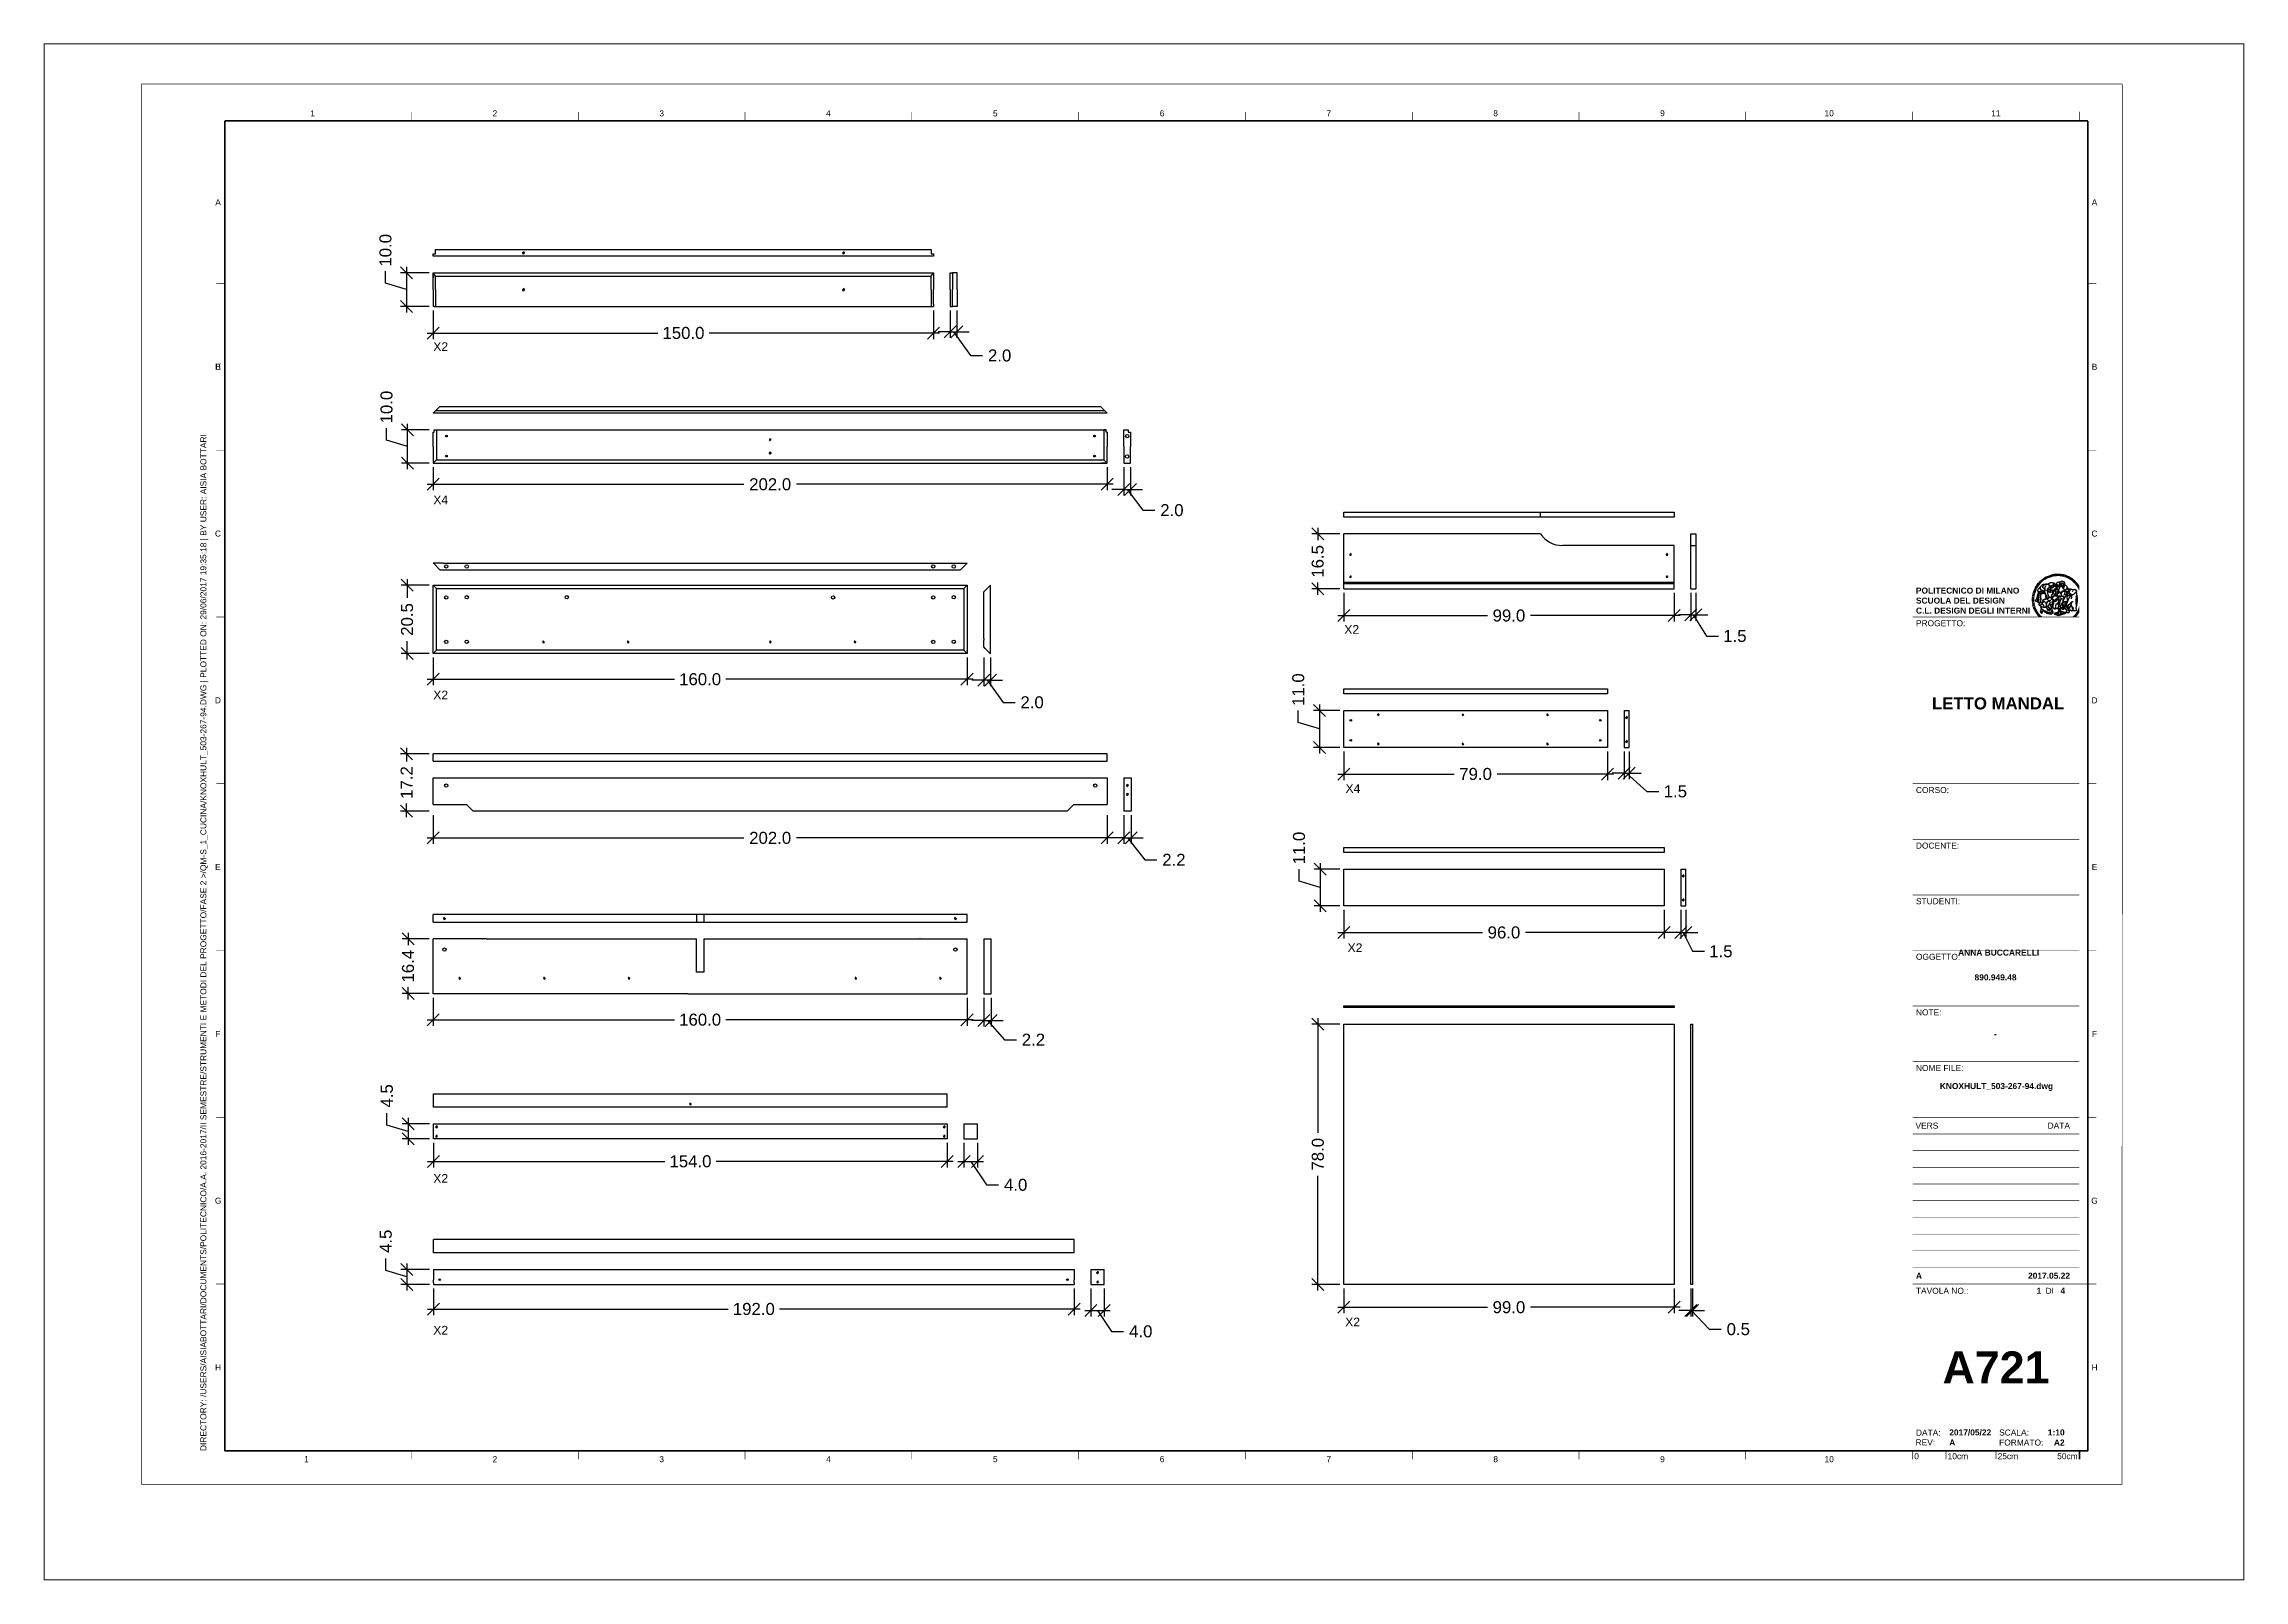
# Paper-space layout 'Layout1' of a CAD drawing. Header units: centimetres. Extents: x -30 to 630, y -29 to 431.
# The model-space entities are those that its viewports show. They can reach past a viewport. Long polylines and large blocks are cut down to what shows.
import ezdxf
from ezdxf.enums import TextEntityAlignment as Align

# ---------------------------------------------------------------- set-up
doc = ezdxf.new("R2010")
doc.units = ezdxf.units.CM
doc.set_wipeout_variables(frame=1)
doc.layers.get('0').update_dxf_attribs({"color": 5})
for name, color, linetype in [('ARREDI_attrezzature', 175, 'Continuous'), ('filatura', 8, 'Continuous'), ('G-ANNO-LOGO', 3, 'Continuous'), ('G-ANNO-TEXT', 3, 'Continuous'), ('G-ANNO-TTLB', 3, 'Continuous'), ('particolari', 6, 'Continuous')]:
    doc.layers.add(name, color=color, linetype=linetype)
doc.layers.add('G-ANNO-NPLT', color=210, linetype='Continuous', plot=False)
doc.styles.add('ARIAL', font='Arial.ttf')
doc.styles.add('ARIAL-BOLD', font='Arial Bold.ttf')
doc.styles.add('E-ARIAL', font='Arial.ttf')
doc.styles.get("Standard").update_dxf_attribs({"font": 'Arial.ttf'})
doc.dimstyles.new('TICK_36', dxfattribs={"dimtxt": 3.6, "dimasz": 3.6, "dimexe": 1.8, "dimexo": 1.2, "dimgap": 1.8, "dimtad": 0, "dimdec": 1, "dimzin": 0, "dimdsep": 46, "dimtxsty": 'ARIAL', "dimblk": 'OBLIQUE', "dimcen": 1.8, "dimdle": 1.8, "dimclrd": 3, "dimclre": 4, "dimclrt": 3, "dimadec": 0, "dimazin": 0, "dimtfac": 1, "dimtdec": 1, "dimtmove": 1, "dimatfit": 3, "dimldrblk": 'OBLIQUE', "dimfxl": 1, "dimtfill": 1, "dimtolj": 1, "dimtzin": 0, "dimarcsym": 0})

psp = doc.layouts.get("Layout1")

# ---------------------------------------------------------------- texts
at = {"layer": 'G-ANNO-TEXT', "style": 'ARIAL'}
for s, p in [('1', (50.63, 410.31)), ('2', (105.28, 410.31)), ('3', (155.28, 410.31)), ('4', (205.28, 410.31)), ('5', (255.28, 410.31)), ('6', (305.28, 410.31)), ('7', (355.28, 410.31)), ('8', (405.28, 410.31)), ('9', (455.28, 410.36)), ('10', (505.28, 410.36)), ('11', (555.28, 410.36)), ('A', (22.3, 383.64)), ('A', (584.82, 383.64)), ('B', (22.25, 334.33)), ('E', (22.37, 334.33)), ('B', (584.82, 334.33)), ('C', (22.27, 284.33)), ('C', (584.82, 284.33)), ('D', (22.24, 234.33)), ('D', (584.82, 234.33)), ('E', (22.24, 184.33)), ('E', (584.82, 184.33)), ('F', (22.21, 134.33)), ('F', (584.82, 134.33)), ('G', (22.32, 84.33)), ('G', (584.82, 84.33)), ('H', (22.3, 34.33)), ('H', (584.82, 34.33)), ('1', (48.77, 6.84)), ('2', (105.28, 6.84)), ('3', (155.28, 6.84)), ('4', (205.28, 6.84)), ('5', (255.28, 6.84)), ('6', (305.28, 6.84)), ('7', (355.28, 6.84)), ('8', (405.28, 6.84)), ('9', (455.28, 6.84)), ('10', (505.28, 6.84))]:
    psp.add_text(s, height=1.8, dxfattribs=at).set_placement(p, align=Align.MIDDLE_CENTER)
at = {"layer": 'G-ANNO-TEXT', "insert": (16.99, 9.28), "char_height": 1.8, "attachment_point": 1, "rotation": 90, "style": 'ARIAL'}
psp.add_mtext_dynamic_manual_height_columns('DIRECTORY: /USERS/AISIABOTTARI/DOCUMENTS/POLITECNICO/A.A. 2016-2017/II SEMESTRE/STRUMENTI E METODI DEL PROGETTO/FASE 2 >/QM-S_1_CUCINA/KNOXHULT_503-267-94.DWG | PLOTTED ON: 29/06/2017 19:35:18 | BY USER: AISIA BOTTARI', width=412.209, gutter_width=9, heights=[0], dxfattribs=at)

msp = doc.modelspace()

# ---------------------------------------------------------------- blocks, each defined once
blk = doc.blocks.new('_Oblique')
at = {"color": 0, "linetype": 'ByBlock', "lineweight": -2}
blk.add_line((-0.5, -0.5), (0.5, 0.5), dxfattribs=at)
blk = doc.blocks.new('*D69')
at = {"color": 4, "lineweight": -2, "transparency": 16777216}
for p, q in [((86.81, 351.25), (86.81, 342.65)), ((236.81, 351.25), (236.81, 342.65))]:
    blk.add_line(p, q, dxfattribs=at)
at = {"color": 3, "lineweight": -2, "transparency": 16777216}
for p, q in [((85.01, 344.45), (154.11, 344.45)), ((238.61, 344.45), (169.51, 344.45))]:
    blk.add_line(p, q, dxfattribs=at)
at = {"layer": 'Defpoints', "color": 0, "transparency": 16777216}
for p in [(86.81, 352.45), (236.81, 352.45), (236.81, 344.45)]:
    blk.add_point(p, dxfattribs=at)
at = {"color": 3, "lineweight": -2, "transparency": 16777216, "xscale": 3.6, "yscale": 3.6, "zscale": 3.6, "rotation": 180}
blk.add_blockref('_Oblique', (86.81, 344.45), dxfattribs=at)
at = {"color": 3, "lineweight": -2, "transparency": 16777216, "xscale": 3.6, "yscale": 3.6, "zscale": 3.6}
blk.add_blockref('_Oblique', (236.81, 344.45), dxfattribs=at)
at = {"color": 3, "transparency": 16777216, "insert": (161.81, 344.45), "char_height": 3.6, "attachment_point": 5, "style": 'ARIAL', "bg_fill": 3, "box_fill_scale": 1.1, "bg_fill_color": 256, "bg_fill_true_color": 13158600, "bg_fill_transparency": 0}
blk.add_mtext('\\A1;150.0', dxfattribs=at)
blk = doc.blocks.new('*D70')
at = {"color": 3, "lineweight": -2, "transparency": 16777216}
for p, q in [((72.48, 359.35), (72.48, 362.95)), ((78.81, 364.25), (78.81, 350.65)), ((78.81, 357.45), (72.48, 359.35))]:
    blk.add_line(p, q, dxfattribs=at)
at = {"color": 4, "lineweight": -2, "transparency": 16777216}
for p, q in [((85.61, 362.45), (77.01, 362.45)), ((85.61, 352.45), (77.01, 352.45))]:
    blk.add_line(p, q, dxfattribs=at)
at = {"layer": 'Defpoints', "color": 0, "transparency": 16777216}
for p in [(86.81, 362.45), (78.81, 352.45), (86.81, 352.45)]:
    blk.add_point(p, dxfattribs=at)
at = {"color": 3, "lineweight": -2, "transparency": 16777216, "xscale": 3.6, "yscale": 3.6, "zscale": 3.6, "rotation": 270}
blk.add_blockref('_Oblique', (78.81, 352.45), dxfattribs=at)
at = {"color": 3, "transparency": 16777216, "insert": (72.48, 369.25), "char_height": 3.6, "attachment_point": 5, "rotation": 90, "style": 'ARIAL', "bg_fill": 3, "box_fill_scale": 1.1, "bg_fill_color": 256, "bg_fill_true_color": 13158600, "bg_fill_transparency": 0}
blk.add_mtext('\\A1;10.0', dxfattribs=at)
at = {"color": 3, "lineweight": -2, "transparency": 16777216, "xscale": 3.6, "yscale": 3.6, "zscale": 3.6, "rotation": 90}
blk.add_blockref('_Oblique', (78.81, 362.45), dxfattribs=at)
blk = doc.blocks.new('*D71')
at = {"color": 4, "lineweight": -2, "transparency": 16777216}
for p, q in [((241.81, 351.25), (241.81, 342.98)), ((243.81, 351.25), (243.81, 342.98))]:
    blk.add_line(p, q, dxfattribs=at)
at = {"color": 3, "lineweight": -2, "transparency": 16777216}
for p, q in [((241.81, 344.78), (238.21, 344.78)), ((241.81, 344.78), (243.81, 344.78)), ((241.81, 344.78), (243.81, 344.78)), ((242.81, 344.78), (247.9, 337.71)), ((243.81, 344.78), (247.41, 344.78)), ((247.9, 337.71), (251.5, 337.71))]:
    blk.add_line(p, q, dxfattribs=at)
at = {"layer": 'Defpoints', "color": 0, "transparency": 16777216}
for p in [(241.81, 352.45), (243.81, 352.45), (243.81, 344.78)]:
    blk.add_point(p, dxfattribs=at)
at = {"color": 3, "lineweight": -2, "transparency": 16777216, "xscale": 3.6, "yscale": 3.6, "zscale": 3.6}
blk.add_blockref('_Oblique', (241.81, 344.78), dxfattribs=at)
at = {"color": 3, "lineweight": -2, "transparency": 16777216, "xscale": 3.6, "yscale": 3.6, "zscale": 3.6, "rotation": 180}
blk.add_blockref('_Oblique', (243.81, 344.78), dxfattribs=at)
at = {"color": 3, "transparency": 16777216, "insert": (256.6, 337.71), "char_height": 3.6, "attachment_point": 5, "style": 'ARIAL', "bg_fill": 3, "box_fill_scale": 1.1, "bg_fill_color": 256, "bg_fill_true_color": 13158600, "bg_fill_transparency": 0}
blk.add_mtext('\\A1;2.0', dxfattribs=at)
blk = doc.blocks.new('*D72')
at = {"color": 3, "lineweight": -2, "transparency": 16777216}
for p, q in [((79.12, 303.65), (79.12, 317.25)), ((72.79, 312.35), (72.79, 315.95)), ((79.12, 310.45), (72.79, 312.35))]:
    blk.add_line(p, q, dxfattribs=at)
at = {"color": 4, "lineweight": -2, "transparency": 16777216}
for p, q in [((85.61, 315.45), (77.32, 315.45)), ((85.61, 305.45), (77.32, 305.45))]:
    blk.add_line(p, q, dxfattribs=at)
at = {"layer": 'Defpoints', "color": 0, "transparency": 16777216}
for p in [(79.12, 315.45), (86.81, 315.45), (86.81, 305.45)]:
    blk.add_point(p, dxfattribs=at)
at = {"color": 3, "lineweight": -2, "transparency": 16777216, "xscale": 3.6, "yscale": 3.6, "zscale": 3.6, "rotation": 270}
blk.add_blockref('_Oblique', (79.12, 305.45), dxfattribs=at)
at = {"color": 3, "transparency": 16777216, "insert": (72.79, 322.25), "char_height": 3.6, "attachment_point": 5, "rotation": 90, "style": 'ARIAL', "bg_fill": 3, "box_fill_scale": 1.1, "bg_fill_color": 256, "bg_fill_true_color": 13158600, "bg_fill_transparency": 0}
blk.add_mtext('\\A1;10.0', dxfattribs=at)
at = {"color": 3, "lineweight": -2, "transparency": 16777216, "xscale": 3.6, "yscale": 3.6, "zscale": 3.6, "rotation": 90}
blk.add_blockref('_Oblique', (79.12, 315.45), dxfattribs=at)
blk = doc.blocks.new('*D73')
at = {"color": 4, "lineweight": -2, "transparency": 16777216}
for p, q in [((86.81, 304.25), (86.81, 297.29)), ((288.81, 304.25), (288.81, 297.29))]:
    blk.add_line(p, q, dxfattribs=at)
at = {"color": 3, "lineweight": -2, "transparency": 16777216}
for p, q in [((85.01, 299.09), (179.91, 299.09)), ((290.61, 299.09), (195.71, 299.09))]:
    blk.add_line(p, q, dxfattribs=at)
at = {"layer": 'Defpoints', "color": 0, "transparency": 16777216}
for p in [(86.81, 305.45), (288.81, 305.45), (288.81, 299.09)]:
    blk.add_point(p, dxfattribs=at)
at = {"color": 3, "lineweight": -2, "transparency": 16777216, "xscale": 3.6, "yscale": 3.6, "zscale": 3.6, "rotation": 180}
blk.add_blockref('_Oblique', (86.81, 299.09), dxfattribs=at)
at = {"color": 3, "lineweight": -2, "transparency": 16777216, "xscale": 3.6, "yscale": 3.6, "zscale": 3.6}
blk.add_blockref('_Oblique', (288.81, 299.09), dxfattribs=at)
at = {"color": 3, "transparency": 16777216, "insert": (187.81, 299.09), "char_height": 3.6, "attachment_point": 5, "style": 'ARIAL', "bg_fill": 3, "box_fill_scale": 1.1, "bg_fill_color": 256, "bg_fill_true_color": 13158600, "bg_fill_transparency": 0}
blk.add_mtext('\\A1;202.0', dxfattribs=at)
blk = doc.blocks.new('*D74')
at = {"color": 4, "lineweight": -2, "transparency": 16777216}
for p, q in [((293.81, 304.25), (293.81, 295.72)), ((295.81, 304.25), (295.81, 295.72))]:
    blk.add_line(p, q, dxfattribs=at)
at = {"color": 3, "lineweight": -2, "transparency": 16777216}
for p, q in [((293.81, 297.52), (290.21, 297.52)), ((293.81, 297.52), (295.81, 297.52)), ((293.81, 297.52), (295.81, 297.52)), ((294.81, 297.52), (299.54, 291.33)), ((295.81, 297.52), (299.41, 297.52)), ((299.54, 291.33), (303.14, 291.33))]:
    blk.add_line(p, q, dxfattribs=at)
at = {"layer": 'Defpoints', "color": 0, "transparency": 16777216}
for p in [(293.81, 305.45), (295.81, 305.45), (295.81, 297.52)]:
    blk.add_point(p, dxfattribs=at)
at = {"color": 3, "lineweight": -2, "transparency": 16777216, "xscale": 3.6, "yscale": 3.6, "zscale": 3.6}
blk.add_blockref('_Oblique', (293.81, 297.52), dxfattribs=at)
at = {"color": 3, "lineweight": -2, "transparency": 16777216, "xscale": 3.6, "yscale": 3.6, "zscale": 3.6, "rotation": 180}
blk.add_blockref('_Oblique', (295.81, 297.52), dxfattribs=at)
at = {"color": 3, "transparency": 16777216, "insert": (308.24, 291.33), "char_height": 3.6, "attachment_point": 5, "style": 'ARIAL', "bg_fill": 3, "box_fill_scale": 1.1, "bg_fill_color": 256, "bg_fill_true_color": 13158600, "bg_fill_transparency": 0}
blk.add_mtext('\\A1;2.0', dxfattribs=at)
blk = doc.blocks.new('*D75')
at = {"color": 3, "lineweight": -2, "transparency": 16777216}
for p, q in [((78.96, 270.63), (78.96, 265.1)), ((78.96, 246.53), (78.96, 252.06))]:
    blk.add_line(p, q, dxfattribs=at)
at = {"color": 4, "lineweight": -2, "transparency": 16777216}
for p, q in [((85.61, 268.83), (77.16, 268.83)), ((85.61, 248.33), (77.16, 248.33))]:
    blk.add_line(p, q, dxfattribs=at)
at = {"layer": 'Defpoints', "color": 0, "transparency": 16777216}
for p in [(86.81, 268.83), (78.96, 248.33), (86.81, 248.33)]:
    blk.add_point(p, dxfattribs=at)
at = {"color": 3, "lineweight": -2, "transparency": 16777216, "xscale": 3.6, "yscale": 3.6, "zscale": 3.6}
for p, rotation in [((78.96, 268.83), 90), ((78.96, 248.33), 270)]:
    blk.add_blockref('_Oblique', p, dxfattribs=dict(at, rotation=rotation))
at = {"color": 3, "transparency": 16777216, "insert": (78.96, 258.58), "char_height": 3.6, "attachment_point": 5, "rotation": 90, "style": 'ARIAL', "bg_fill": 3, "box_fill_scale": 1.1, "bg_fill_color": 256, "bg_fill_true_color": 13158600, "bg_fill_transparency": 0}
blk.add_mtext('\\A1;20.5', dxfattribs=at)
blk = doc.blocks.new('*D76')
at = {"color": 4, "lineweight": -2, "transparency": 16777216}
for p, q in [((86.81, 247.13), (86.81, 238.85)), ((246.81, 247.13), (246.81, 238.85))]:
    blk.add_line(p, q, dxfattribs=at)
at = {"color": 3, "lineweight": -2, "transparency": 16777216}
for p, q in [((85.01, 240.65), (159.11, 240.65)), ((248.61, 240.65), (174.51, 240.65))]:
    blk.add_line(p, q, dxfattribs=at)
at = {"layer": 'Defpoints', "color": 0, "transparency": 16777216}
for p in [(86.81, 248.33), (246.81, 248.33), (246.81, 240.65)]:
    blk.add_point(p, dxfattribs=at)
at = {"color": 3, "lineweight": -2, "transparency": 16777216, "xscale": 3.6, "yscale": 3.6, "zscale": 3.6, "rotation": 180}
blk.add_blockref('_Oblique', (86.81, 240.65), dxfattribs=at)
at = {"color": 3, "lineweight": -2, "transparency": 16777216, "xscale": 3.6, "yscale": 3.6, "zscale": 3.6}
blk.add_blockref('_Oblique', (246.81, 240.65), dxfattribs=at)
at = {"color": 3, "transparency": 16777216, "insert": (166.81, 240.65), "char_height": 3.6, "attachment_point": 5, "style": 'ARIAL', "bg_fill": 3, "box_fill_scale": 1.1, "bg_fill_color": 256, "bg_fill_true_color": 13158600, "bg_fill_transparency": 0}
blk.add_mtext('\\A1;160.0', dxfattribs=at)
blk = doc.blocks.new('*D77')
at = {"color": 4, "lineweight": -2, "transparency": 16777216}
for p, q in [((251.81, 247.13), (251.81, 238.55)), ((253.81, 247.13), (253.81, 238.55))]:
    blk.add_line(p, q, dxfattribs=at)
at = {"color": 3, "lineweight": -2, "transparency": 16777216}
for p, q in [((251.81, 240.35), (248.21, 240.35)), ((253.81, 240.35), (251.81, 240.35)), ((253.81, 240.35), (251.81, 240.35)), ((252.81, 240.35), (257.63, 233.72)), ((253.81, 240.35), (257.41, 240.35)), ((257.63, 233.72), (261.23, 233.72))]:
    blk.add_line(p, q, dxfattribs=at)
at = {"layer": 'Defpoints', "color": 0, "transparency": 16777216}
for p in [(251.81, 248.33), (253.81, 248.33), (251.81, 240.35)]:
    blk.add_point(p, dxfattribs=at)
at = {"color": 3, "lineweight": -2, "transparency": 16777216, "xscale": 3.6, "yscale": 3.6, "zscale": 3.6}
blk.add_blockref('_Oblique', (251.81, 240.35), dxfattribs=at)
at = {"color": 3, "lineweight": -2, "transparency": 16777216, "xscale": 3.6, "yscale": 3.6, "zscale": 3.6, "rotation": 180}
blk.add_blockref('_Oblique', (253.81, 240.35), dxfattribs=at)
at = {"color": 3, "transparency": 16777216, "insert": (266.33, 233.72), "char_height": 3.6, "attachment_point": 5, "style": 'ARIAL', "bg_fill": 3, "box_fill_scale": 1.1, "bg_fill_color": 256, "bg_fill_true_color": 13158600, "bg_fill_transparency": 0}
blk.add_mtext('\\A1;2.0', dxfattribs=at)
blk = doc.blocks.new('*D78')
at = {"color": 4, "lineweight": -2, "transparency": 16777216}
for p, q in [((85.61, 218.33), (77.02, 218.33)), ((85.61, 201.08), (77.02, 201.08))]:
    blk.add_line(p, q, dxfattribs=at)
at = {"color": 3, "lineweight": -2, "transparency": 16777216}
for p, q in [((78.82, 220.13), (78.82, 215.99)), ((78.82, 199.28), (78.82, 203.42))]:
    blk.add_line(p, q, dxfattribs=at)
at = {"layer": 'Defpoints', "color": 0, "transparency": 16777216}
for p in [(86.81, 218.33), (78.82, 201.08), (86.81, 201.08)]:
    blk.add_point(p, dxfattribs=at)
at = {"color": 3, "lineweight": -2, "transparency": 16777216, "xscale": 3.6, "yscale": 3.6, "zscale": 3.6}
for p, rotation in [((78.82, 218.33), 90), ((78.82, 201.08), 270)]:
    blk.add_blockref('_Oblique', p, dxfattribs=dict(at, rotation=rotation))
at = {"color": 3, "transparency": 16777216, "insert": (78.82, 209.7), "char_height": 3.6, "attachment_point": 5, "rotation": 90, "style": 'ARIAL', "bg_fill": 3, "box_fill_scale": 1.1, "bg_fill_color": 256, "bg_fill_true_color": 13158600, "bg_fill_transparency": 0}
blk.add_mtext('\\A1;17.2', dxfattribs=at)
blk = doc.blocks.new('*D79')
at = {"color": 4, "lineweight": -2, "transparency": 16777216}
for p, q in [((86.81, 199.88), (86.81, 191.28)), ((288.81, 199.88), (288.81, 191.28))]:
    blk.add_line(p, q, dxfattribs=at)
at = {"color": 3, "lineweight": -2, "transparency": 16777216}
for p, q in [((85.01, 193.08), (179.91, 193.08)), ((290.61, 193.08), (195.71, 193.08))]:
    blk.add_line(p, q, dxfattribs=at)
at = {"layer": 'Defpoints', "color": 0, "transparency": 16777216}
for p in [(86.81, 201.08), (288.81, 201.08), (288.81, 193.08)]:
    blk.add_point(p, dxfattribs=at)
at = {"color": 3, "lineweight": -2, "transparency": 16777216, "xscale": 3.6, "yscale": 3.6, "zscale": 3.6, "rotation": 180}
blk.add_blockref('_Oblique', (86.81, 193.08), dxfattribs=at)
at = {"color": 3, "lineweight": -2, "transparency": 16777216, "xscale": 3.6, "yscale": 3.6, "zscale": 3.6}
blk.add_blockref('_Oblique', (288.81, 193.08), dxfattribs=at)
at = {"color": 3, "transparency": 16777216, "insert": (187.81, 193.08), "char_height": 3.6, "attachment_point": 5, "style": 'ARIAL', "bg_fill": 3, "box_fill_scale": 1.1, "bg_fill_color": 256, "bg_fill_true_color": 13158600, "bg_fill_transparency": 0}
blk.add_mtext('\\A1;202.0', dxfattribs=at)
blk = doc.blocks.new('*D80')
at = {"color": 4, "lineweight": -2, "transparency": 16777216}
for p, q in [((293.81, 199.88), (293.81, 191.28)), ((296.06, 199.88), (296.06, 191.28))]:
    blk.add_line(p, q, dxfattribs=at)
at = {"color": 3, "lineweight": -2, "transparency": 16777216}
for p, q in [((293.81, 193.08), (290.21, 193.08)), ((293.81, 193.08), (296.06, 193.08)), ((293.81, 193.08), (296.06, 193.08)), ((294.94, 193.08), (300.14, 186.53)), ((296.06, 193.08), (299.66, 193.08)), ((300.14, 186.53), (303.74, 186.53))]:
    blk.add_line(p, q, dxfattribs=at)
at = {"layer": 'Defpoints', "color": 0, "transparency": 16777216}
for p in [(293.81, 201.08), (296.06, 201.08), (296.06, 193.08)]:
    blk.add_point(p, dxfattribs=at)
at = {"color": 3, "lineweight": -2, "transparency": 16777216, "xscale": 3.6, "yscale": 3.6, "zscale": 3.6}
blk.add_blockref('_Oblique', (293.81, 193.08), dxfattribs=at)
at = {"color": 3, "lineweight": -2, "transparency": 16777216, "xscale": 3.6, "yscale": 3.6, "zscale": 3.6, "rotation": 180}
blk.add_blockref('_Oblique', (296.06, 193.08), dxfattribs=at)
at = {"color": 3, "transparency": 16777216, "insert": (308.83, 186.53), "char_height": 3.6, "attachment_point": 5, "style": 'ARIAL', "bg_fill": 3, "box_fill_scale": 1.1, "bg_fill_color": 256, "bg_fill_true_color": 13158600, "bg_fill_transparency": 0}
blk.add_mtext('\\A1;2.2', dxfattribs=at)
blk = doc.blocks.new('*D81')
at = {"color": 4, "lineweight": -2, "transparency": 16777216}
for p, q in [((85.61, 162.83), (77.44, 162.83)), ((85.61, 146.43), (77.44, 146.43))]:
    blk.add_line(p, q, dxfattribs=at)
at = {"color": 3, "lineweight": -2, "transparency": 16777216}
for p, q in [((79.24, 164.63), (79.24, 160.93)), ((79.24, 144.63), (79.24, 148.33))]:
    blk.add_line(p, q, dxfattribs=at)
at = {"layer": 'Defpoints', "color": 0, "transparency": 16777216}
for p in [(86.81, 162.83), (86.81, 146.43)]:
    blk.add_point(p, dxfattribs=at)
at = {"color": 3, "lineweight": -2, "transparency": 16777216, "xscale": 3.6, "yscale": 3.6, "zscale": 3.6}
for p, rotation in [((79.24, 162.83), 90), ((79.24, 146.43), 270)]:
    blk.add_blockref('_Oblique', p, dxfattribs=dict(at, rotation=rotation))
at = {"color": 3, "transparency": 16777216, "insert": (79.24, 154.63), "char_height": 3.6, "attachment_point": 5, "rotation": 90, "style": 'ARIAL', "bg_fill": 3, "box_fill_scale": 1.1, "bg_fill_color": 256, "bg_fill_true_color": 13158600, "bg_fill_transparency": 0}
blk.add_mtext('\\A1;16.4', dxfattribs=at)
at = {"layer": 'Defpoints', "color": 0, "transparency": 16777216}
blk.add_point((79.24, 146.43), dxfattribs=at)
blk = doc.blocks.new('*D82')
at = {"color": 4, "lineweight": -2, "transparency": 16777216}
for p, q in [((86.81, 145.13), (86.81, 136.78)), ((246.81, 145.13), (246.81, 136.78))]:
    blk.add_line(p, q, dxfattribs=at)
at = {"color": 3, "lineweight": -2, "transparency": 16777216}
for p, q in [((85.01, 138.58), (159.11, 138.58)), ((248.61, 138.58), (174.51, 138.58))]:
    blk.add_line(p, q, dxfattribs=at)
at = {"layer": 'Defpoints', "color": 0, "transparency": 16777216}
for p in [(86.81, 146.33), (246.81, 146.33), (246.81, 138.58)]:
    blk.add_point(p, dxfattribs=at)
at = {"color": 3, "lineweight": -2, "transparency": 16777216, "xscale": 3.6, "yscale": 3.6, "zscale": 3.6, "rotation": 180}
blk.add_blockref('_Oblique', (86.81, 138.58), dxfattribs=at)
at = {"color": 3, "lineweight": -2, "transparency": 16777216, "xscale": 3.6, "yscale": 3.6, "zscale": 3.6}
blk.add_blockref('_Oblique', (246.81, 138.58), dxfattribs=at)
at = {"color": 3, "transparency": 16777216, "insert": (166.81, 138.58), "char_height": 3.6, "attachment_point": 5, "style": 'ARIAL', "bg_fill": 3, "box_fill_scale": 1.1, "bg_fill_color": 256, "bg_fill_true_color": 13158600, "bg_fill_transparency": 0}
blk.add_mtext('\\A1;160.0', dxfattribs=at)
blk = doc.blocks.new('*D83')
at = {"color": 4, "lineweight": -2, "transparency": 16777216}
for p, q in [((251.81, 145.13), (251.81, 136.53)), ((254.06, 145.13), (254.06, 136.53))]:
    blk.add_line(p, q, dxfattribs=at)
at = {"color": 3, "lineweight": -2, "transparency": 16777216}
for p, q in [((251.81, 138.33), (248.21, 138.33)), ((251.81, 138.33), (254.06, 138.33)), ((251.81, 138.33), (254.06, 138.33)), ((252.94, 138.33), (258.03, 132.6)), ((254.06, 138.33), (257.66, 138.33)), ((258.03, 132.6), (261.63, 132.6))]:
    blk.add_line(p, q, dxfattribs=at)
at = {"layer": 'Defpoints', "color": 0, "transparency": 16777216}
for p in [(251.81, 146.33), (254.06, 146.33), (254.06, 138.33)]:
    blk.add_point(p, dxfattribs=at)
at = {"color": 3, "lineweight": -2, "transparency": 16777216, "xscale": 3.6, "yscale": 3.6, "zscale": 3.6}
blk.add_blockref('_Oblique', (251.81, 138.33), dxfattribs=at)
at = {"color": 3, "lineweight": -2, "transparency": 16777216, "xscale": 3.6, "yscale": 3.6, "zscale": 3.6, "rotation": 180}
blk.add_blockref('_Oblique', (254.06, 138.33), dxfattribs=at)
at = {"color": 3, "transparency": 16777216, "insert": (266.72, 132.6), "char_height": 3.6, "attachment_point": 5, "style": 'ARIAL', "bg_fill": 3, "box_fill_scale": 1.1, "bg_fill_color": 256, "bg_fill_true_color": 13158600, "bg_fill_transparency": 0}
blk.add_mtext('\\A1;2.2', dxfattribs=at)
blk = doc.blocks.new('*D84')
at = {"color": 4, "lineweight": -2, "transparency": 16777216}
for p, q in [((245.91, 101.63), (245.91, 94.28)), ((249.91, 101.63), (249.91, 94.28))]:
    blk.add_line(p, q, dxfattribs=at)
at = {"color": 3, "lineweight": -2, "transparency": 16777216}
for p, q in [((244.11, 96.08), (251.71, 96.08)), ((247.91, 96.08), (252.66, 89.07)), ((252.66, 89.07), (256.26, 89.07))]:
    blk.add_line(p, q, dxfattribs=at)
at = {"layer": 'Defpoints', "color": 0, "transparency": 16777216}
for p in [(245.91, 102.83), (249.91, 102.83), (249.91, 96.08)]:
    blk.add_point(p, dxfattribs=at)
at = {"color": 3, "lineweight": -2, "transparency": 16777216, "xscale": 3.6, "yscale": 3.6, "zscale": 3.6, "rotation": 180}
blk.add_blockref('_Oblique', (245.91, 96.08), dxfattribs=at)
at = {"color": 3, "lineweight": -2, "transparency": 16777216, "xscale": 3.6, "yscale": 3.6, "zscale": 3.6}
blk.add_blockref('_Oblique', (249.91, 96.08), dxfattribs=at)
at = {"color": 3, "transparency": 16777216, "insert": (261.4, 89.07), "char_height": 3.6, "attachment_point": 5, "style": 'ARIAL', "bg_fill": 3, "box_fill_scale": 1.1, "bg_fill_color": 256, "bg_fill_true_color": 13158600, "bg_fill_transparency": 0}
blk.add_mtext('\\A1;4.0', dxfattribs=at)
blk = doc.blocks.new('*D85')
at = {"color": 3, "lineweight": -2, "transparency": 16777216}
for p, q in [((72.91, 106.98), (72.91, 110.58)), ((79.24, 105.08), (72.91, 106.98)), ((79.24, 109.13), (79.24, 101.03))]:
    blk.add_line(p, q, dxfattribs=at)
at = {"color": 4, "lineweight": -2, "transparency": 16777216}
for p, q in [((85.71, 107.33), (77.44, 107.33)), ((85.71, 102.83), (77.44, 102.83))]:
    blk.add_line(p, q, dxfattribs=at)
at = {"layer": 'Defpoints', "color": 0, "transparency": 16777216}
for p in [(86.91, 107.33), (79.24, 102.83), (86.91, 102.83)]:
    blk.add_point(p, dxfattribs=at)
at = {"color": 3, "lineweight": -2, "transparency": 16777216, "xscale": 3.6, "yscale": 3.6, "zscale": 3.6, "rotation": 270}
blk.add_blockref('_Oblique', (79.24, 102.83), dxfattribs=at)
at = {"color": 3, "transparency": 16777216, "insert": (72.91, 115.75), "char_height": 3.6, "attachment_point": 5, "rotation": 90, "style": 'ARIAL', "bg_fill": 3, "box_fill_scale": 1.1, "bg_fill_color": 256, "bg_fill_true_color": 13158600, "bg_fill_transparency": 0}
blk.add_mtext('\\A1;4.5', dxfattribs=at)
at = {"color": 3, "lineweight": -2, "transparency": 16777216, "xscale": 3.6, "yscale": 3.6, "zscale": 3.6, "rotation": 90}
blk.add_blockref('_Oblique', (79.24, 107.33), dxfattribs=at)
blk = doc.blocks.new('*D86')
at = {"color": 4, "lineweight": -2, "transparency": 16777216}
for p, q in [((86.91, 101.63), (86.91, 94.32)), ((240.91, 101.63), (240.91, 94.32))]:
    blk.add_line(p, q, dxfattribs=at)
at = {"color": 3, "lineweight": -2, "transparency": 16777216}
for p, q in [((85.11, 96.12), (156.21, 96.12)), ((242.71, 96.12), (171.61, 96.12))]:
    blk.add_line(p, q, dxfattribs=at)
at = {"layer": 'Defpoints', "color": 0, "transparency": 16777216}
for p in [(86.91, 102.83), (240.91, 102.83), (240.91, 96.12)]:
    blk.add_point(p, dxfattribs=at)
at = {"color": 3, "lineweight": -2, "transparency": 16777216, "xscale": 3.6, "yscale": 3.6, "zscale": 3.6, "rotation": 180}
blk.add_blockref('_Oblique', (86.91, 96.12), dxfattribs=at)
at = {"color": 3, "lineweight": -2, "transparency": 16777216, "xscale": 3.6, "yscale": 3.6, "zscale": 3.6}
blk.add_blockref('_Oblique', (240.91, 96.12), dxfattribs=at)
at = {"color": 3, "transparency": 16777216, "insert": (163.91, 96.12), "char_height": 3.6, "attachment_point": 5, "style": 'ARIAL', "bg_fill": 3, "box_fill_scale": 1.1, "bg_fill_color": 256, "bg_fill_true_color": 13158600, "bg_fill_transparency": 0}
blk.add_mtext('\\A1;154.0', dxfattribs=at)
blk = doc.blocks.new('*D87')
at = {"color": 3, "lineweight": -2, "transparency": 16777216}
for p, q in [((72.58, 63.39), (72.58, 66.99)), ((78.91, 61.49), (72.58, 63.39)), ((78.91, 65.54), (78.91, 57.44))]:
    blk.add_line(p, q, dxfattribs=at)
at = {"color": 4, "lineweight": -2, "transparency": 16777216}
for p, q in [((85.71, 63.74), (77.11, 63.74)), ((85.71, 59.24), (77.11, 59.24))]:
    blk.add_line(p, q, dxfattribs=at)
at = {"layer": 'Defpoints', "color": 0, "transparency": 16777216}
for p in [(86.91, 63.74), (78.91, 59.24), (86.91, 59.24)]:
    blk.add_point(p, dxfattribs=at)
at = {"color": 3, "lineweight": -2, "transparency": 16777216, "xscale": 3.6, "yscale": 3.6, "zscale": 3.6, "rotation": 270}
blk.add_blockref('_Oblique', (78.91, 59.24), dxfattribs=at)
at = {"color": 3, "transparency": 16777216, "insert": (72.58, 72.15), "char_height": 3.6, "attachment_point": 5, "rotation": 90, "style": 'ARIAL', "bg_fill": 3, "box_fill_scale": 1.1, "bg_fill_color": 256, "bg_fill_true_color": 13158600, "bg_fill_transparency": 0}
blk.add_mtext('\\A1;4.5', dxfattribs=at)
at = {"color": 3, "lineweight": -2, "transparency": 16777216, "xscale": 3.6, "yscale": 3.6, "zscale": 3.6, "rotation": 90}
blk.add_blockref('_Oblique', (78.91, 63.74), dxfattribs=at)
blk = doc.blocks.new('*D88')
at = {"color": 4, "lineweight": -2, "transparency": 16777216}
for p, q in [((86.91, 58.04), (86.91, 50.05)), ((278.91, 58.04), (278.91, 50.05))]:
    blk.add_line(p, q, dxfattribs=at)
at = {"color": 3, "lineweight": -2, "transparency": 16777216}
for p, q in [((85.11, 51.85), (175.21, 51.85)), ((280.71, 51.85), (190.61, 51.85))]:
    blk.add_line(p, q, dxfattribs=at)
at = {"layer": 'Defpoints', "color": 0, "transparency": 16777216}
for p in [(86.91, 59.24), (278.91, 59.24), (278.91, 51.85)]:
    blk.add_point(p, dxfattribs=at)
at = {"color": 3, "lineweight": -2, "transparency": 16777216, "xscale": 3.6, "yscale": 3.6, "zscale": 3.6, "rotation": 180}
blk.add_blockref('_Oblique', (86.91, 51.85), dxfattribs=at)
at = {"color": 3, "lineweight": -2, "transparency": 16777216, "xscale": 3.6, "yscale": 3.6, "zscale": 3.6}
blk.add_blockref('_Oblique', (278.91, 51.85), dxfattribs=at)
at = {"color": 3, "transparency": 16777216, "insert": (182.91, 51.85), "char_height": 3.6, "attachment_point": 5, "style": 'ARIAL', "bg_fill": 3, "box_fill_scale": 1.1, "bg_fill_color": 256, "bg_fill_true_color": 13158600, "bg_fill_transparency": 0}
blk.add_mtext('\\A1;192.0', dxfattribs=at)
blk = doc.blocks.new('*D89')
at = {"color": 4, "lineweight": -2, "transparency": 16777216}
for p, q in [((283.91, 58.04), (283.91, 49.61)), ((287.91, 58.04), (287.91, 49.61))]:
    blk.add_line(p, q, dxfattribs=at)
at = {"color": 3, "lineweight": -2, "transparency": 16777216}
for p, q in [((282.11, 51.41), (289.71, 51.41)), ((285.91, 51.41), (290.16, 45.14)), ((290.16, 45.14), (293.76, 45.14))]:
    blk.add_line(p, q, dxfattribs=at)
at = {"layer": 'Defpoints', "color": 0, "transparency": 16777216}
for p in [(283.91, 59.24), (287.91, 59.24), (287.91, 51.41)]:
    blk.add_point(p, dxfattribs=at)
at = {"color": 3, "lineweight": -2, "transparency": 16777216, "xscale": 3.6, "yscale": 3.6, "zscale": 3.6, "rotation": 180}
blk.add_blockref('_Oblique', (283.91, 51.41), dxfattribs=at)
at = {"color": 3, "lineweight": -2, "transparency": 16777216, "xscale": 3.6, "yscale": 3.6, "zscale": 3.6}
blk.add_blockref('_Oblique', (287.91, 51.41), dxfattribs=at)
at = {"color": 3, "transparency": 16777216, "insert": (298.9, 45.14), "char_height": 3.6, "attachment_point": 5, "style": 'ARIAL', "bg_fill": 3, "box_fill_scale": 1.1, "bg_fill_color": 256, "bg_fill_true_color": 13158600, "bg_fill_transparency": 0}
blk.add_mtext('\\A1;4.0', dxfattribs=at)
blk = doc.blocks.new('*D90')
at = {"color": 4, "lineweight": -2, "transparency": 16777216}
for p, q in [((358.58, 284.24), (350.15, 284.24)), ((358.58, 267.74), (350.15, 267.74))]:
    blk.add_line(p, q, dxfattribs=at)
at = {"color": 3, "lineweight": -2, "transparency": 16777216}
for p, q in [((351.95, 286.04), (351.95, 282.31)), ((351.95, 265.94), (351.95, 269.67))]:
    blk.add_line(p, q, dxfattribs=at)
at = {"layer": 'Defpoints', "color": 0, "transparency": 16777216}
for p in [(359.78, 284.24), (359.78, 267.74)]:
    blk.add_point(p, dxfattribs=at)
at = {"color": 3, "lineweight": -2, "transparency": 16777216, "xscale": 3.6, "yscale": 3.6, "zscale": 3.6}
for p, rotation in [((351.95, 284.24), 90), ((351.95, 267.74), 270)]:
    blk.add_blockref('_Oblique', p, dxfattribs=dict(at, rotation=rotation))
at = {"color": 3, "transparency": 16777216, "insert": (351.95, 275.99), "char_height": 3.6, "attachment_point": 5, "rotation": 90, "style": 'ARIAL', "bg_fill": 3, "box_fill_scale": 1.1, "bg_fill_color": 256, "bg_fill_true_color": 13158600, "bg_fill_transparency": 0}
blk.add_mtext('\\A1;16.5', dxfattribs=at)
at = {"layer": 'Defpoints', "color": 0, "transparency": 16777216}
blk.add_point((351.95, 267.74), dxfattribs=at)
blk = doc.blocks.new('*D91')
at = {"color": 4, "lineweight": -2, "transparency": 16777216}
for p, q in [((359.78, 266.54), (359.78, 257.94)), ((458.78, 266.54), (458.78, 257.94))]:
    blk.add_line(p, q, dxfattribs=at)
at = {"color": 3, "lineweight": -2, "transparency": 16777216}
for p, q in [((357.98, 259.74), (402.82, 259.74)), ((460.58, 259.74), (415.75, 259.74))]:
    blk.add_line(p, q, dxfattribs=at)
at = {"layer": 'Defpoints', "color": 0, "transparency": 16777216}
for p in [(359.78, 267.74), (458.78, 267.74), (458.78, 259.74)]:
    blk.add_point(p, dxfattribs=at)
at = {"color": 3, "lineweight": -2, "transparency": 16777216, "xscale": 3.6, "yscale": 3.6, "zscale": 3.6, "rotation": 180}
blk.add_blockref('_Oblique', (359.78, 259.74), dxfattribs=at)
at = {"color": 3, "lineweight": -2, "transparency": 16777216, "xscale": 3.6, "yscale": 3.6, "zscale": 3.6}
blk.add_blockref('_Oblique', (458.78, 259.74), dxfattribs=at)
at = {"color": 3, "transparency": 16777216, "insert": (409.28, 259.74), "char_height": 3.6, "attachment_point": 5, "style": 'ARIAL', "bg_fill": 3, "box_fill_scale": 1.1, "bg_fill_color": 256, "bg_fill_true_color": 13158600, "bg_fill_transparency": 0}
blk.add_mtext('\\A1;99.0', dxfattribs=at)
blk = doc.blocks.new('*D92')
at = {"color": 4, "lineweight": -2, "transparency": 16777216}
for p, q in [((463.78, 266.54), (463.78, 258.17)), ((465.28, 266.54), (465.28, 258.17))]:
    blk.add_line(p, q, dxfattribs=at)
at = {"color": 3, "lineweight": -2, "transparency": 16777216}
for p, q in [((463.78, 259.97), (460.18, 259.97)), ((463.78, 259.97), (465.28, 259.97)), ((463.78, 259.97), (465.28, 259.97)), ((464.53, 259.97), (468.48, 253.62)), ((465.28, 259.97), (468.88, 259.97)), ((468.48, 253.62), (472.08, 253.62))]:
    blk.add_line(p, q, dxfattribs=at)
at = {"layer": 'Defpoints', "color": 0, "transparency": 16777216}
for p in [(463.78, 267.74), (465.28, 267.74), (465.28, 259.97)]:
    blk.add_point(p, dxfattribs=at)
at = {"color": 3, "lineweight": -2, "transparency": 16777216, "xscale": 3.6, "yscale": 3.6, "zscale": 3.6}
blk.add_blockref('_Oblique', (463.78, 259.97), dxfattribs=at)
at = {"color": 3, "lineweight": -2, "transparency": 16777216, "xscale": 3.6, "yscale": 3.6, "zscale": 3.6, "rotation": 180}
blk.add_blockref('_Oblique', (465.28, 259.97), dxfattribs=at)
at = {"color": 3, "transparency": 16777216, "insert": (477.01, 253.62), "char_height": 3.6, "attachment_point": 5, "style": 'ARIAL', "bg_fill": 3, "box_fill_scale": 1.1, "bg_fill_color": 256, "bg_fill_true_color": 13158600, "bg_fill_transparency": 0}
blk.add_mtext('\\A1;1.5', dxfattribs=at)
blk = doc.blocks.new('*D93')
at = {"color": 3, "lineweight": -2, "transparency": 16777216}
for p, q in [((346.13, 227.64), (346.13, 231.24)), ((352.47, 233.04), (352.47, 218.44)), ((352.47, 225.74), (346.13, 227.64))]:
    blk.add_line(p, q, dxfattribs=at)
at = {"color": 4, "lineweight": -2, "transparency": 16777216}
for p, q in [((358.58, 231.24), (350.67, 231.24)), ((358.58, 220.24), (350.67, 220.24))]:
    blk.add_line(p, q, dxfattribs=at)
at = {"layer": 'Defpoints', "color": 0, "transparency": 16777216}
for p in [(359.78, 231.24), (352.47, 220.24), (359.78, 220.24)]:
    blk.add_point(p, dxfattribs=at)
at = {"color": 3, "lineweight": -2, "transparency": 16777216, "xscale": 3.6, "yscale": 3.6, "zscale": 3.6, "rotation": 270}
blk.add_blockref('_Oblique', (352.47, 220.24), dxfattribs=at)
at = {"color": 3, "transparency": 16777216, "insert": (346.13, 237.54), "char_height": 3.6, "attachment_point": 5, "rotation": 90, "style": 'ARIAL', "bg_fill": 3, "box_fill_scale": 1.1, "bg_fill_color": 256, "bg_fill_true_color": 13158600, "bg_fill_transparency": 0}
blk.add_mtext('\\A1;11.0', dxfattribs=at)
at = {"color": 3, "lineweight": -2, "transparency": 16777216, "xscale": 3.6, "yscale": 3.6, "zscale": 3.6, "rotation": 90}
blk.add_blockref('_Oblique', (352.47, 231.24), dxfattribs=at)
blk = doc.blocks.new('*D94')
at = {"color": 4, "lineweight": -2, "transparency": 16777216}
for p, q in [((359.78, 219.04), (359.78, 210.44)), ((438.78, 219.04), (438.78, 210.44))]:
    blk.add_line(p, q, dxfattribs=at)
at = {"color": 3, "lineweight": -2, "transparency": 16777216}
for p, q in [((357.98, 212.24), (392.83, 212.24)), ((440.58, 212.24), (405.74, 212.24))]:
    blk.add_line(p, q, dxfattribs=at)
at = {"layer": 'Defpoints', "color": 0, "transparency": 16777216}
for p in [(359.78, 220.24), (438.78, 220.24), (438.78, 212.24)]:
    blk.add_point(p, dxfattribs=at)
at = {"color": 3, "lineweight": -2, "transparency": 16777216, "xscale": 3.6, "yscale": 3.6, "zscale": 3.6, "rotation": 180}
blk.add_blockref('_Oblique', (359.78, 212.24), dxfattribs=at)
at = {"color": 3, "lineweight": -2, "transparency": 16777216, "xscale": 3.6, "yscale": 3.6, "zscale": 3.6}
blk.add_blockref('_Oblique', (438.78, 212.24), dxfattribs=at)
at = {"color": 3, "transparency": 16777216, "insert": (399.28, 212.24), "char_height": 3.6, "attachment_point": 5, "style": 'ARIAL', "bg_fill": 3, "box_fill_scale": 1.1, "bg_fill_color": 256, "bg_fill_true_color": 13158600, "bg_fill_transparency": 0}
blk.add_mtext('\\A1;79.0', dxfattribs=at)
blk = doc.blocks.new('*D95')
at = {"color": 4, "lineweight": -2, "transparency": 16777216}
for p, q in [((443.78, 219.04), (443.78, 210.71)), ((445.28, 219.04), (445.28, 210.71))]:
    blk.add_line(p, q, dxfattribs=at)
at = {"color": 3, "lineweight": -2, "transparency": 16777216}
for p, q in [((443.78, 212.51), (440.18, 212.51)), ((443.78, 212.51), (445.28, 212.51)), ((443.78, 212.51), (445.28, 212.51)), ((444.53, 212.51), (450.64, 207.02)), ((445.28, 212.51), (448.88, 212.51)), ((450.64, 207.02), (454.24, 207.02))]:
    blk.add_line(p, q, dxfattribs=at)
at = {"layer": 'Defpoints', "color": 0, "transparency": 16777216}
for p in [(443.78, 220.24), (445.28, 220.24), (445.28, 212.51)]:
    blk.add_point(p, dxfattribs=at)
at = {"color": 3, "lineweight": -2, "transparency": 16777216, "xscale": 3.6, "yscale": 3.6, "zscale": 3.6}
blk.add_blockref('_Oblique', (443.78, 212.51), dxfattribs=at)
at = {"color": 3, "lineweight": -2, "transparency": 16777216, "xscale": 3.6, "yscale": 3.6, "zscale": 3.6, "rotation": 180}
blk.add_blockref('_Oblique', (445.28, 212.51), dxfattribs=at)
at = {"color": 3, "transparency": 16777216, "insert": (459.16, 207.02), "char_height": 3.6, "attachment_point": 5, "style": 'ARIAL', "bg_fill": 3, "box_fill_scale": 1.1, "bg_fill_color": 256, "bg_fill_true_color": 13158600, "bg_fill_transparency": 0}
blk.add_mtext('\\A1;1.5', dxfattribs=at)
blk = doc.blocks.new('*D96')
at = {"color": 3, "lineweight": -2, "transparency": 16777216}
for p, q in [((352.7, 185.54), (352.7, 170.94)), ((346.36, 180.14), (346.36, 183.74)), ((352.7, 178.24), (346.36, 180.14))]:
    blk.add_line(p, q, dxfattribs=at)
at = {"color": 4, "lineweight": -2, "transparency": 16777216}
for p, q in [((358.58, 183.74), (350.9, 183.74)), ((358.58, 172.74), (350.9, 172.74))]:
    blk.add_line(p, q, dxfattribs=at)
at = {"layer": 'Defpoints', "color": 0, "transparency": 16777216}
for p in [(359.78, 183.74), (352.7, 172.74), (359.78, 172.74)]:
    blk.add_point(p, dxfattribs=at)
at = {"color": 3, "lineweight": -2, "transparency": 16777216, "xscale": 3.6, "yscale": 3.6, "zscale": 3.6, "rotation": 270}
blk.add_blockref('_Oblique', (352.7, 172.74), dxfattribs=at)
at = {"color": 3, "transparency": 16777216, "insert": (346.36, 190.04), "char_height": 3.6, "attachment_point": 5, "rotation": 90, "style": 'ARIAL', "bg_fill": 3, "box_fill_scale": 1.1, "bg_fill_color": 256, "bg_fill_true_color": 13158600, "bg_fill_transparency": 0}
blk.add_mtext('\\A1;11.0', dxfattribs=at)
at = {"color": 3, "lineweight": -2, "transparency": 16777216, "xscale": 3.6, "yscale": 3.6, "zscale": 3.6, "rotation": 90}
blk.add_blockref('_Oblique', (352.7, 183.74), dxfattribs=at)
blk = doc.blocks.new('*D97')
at = {"color": 4, "lineweight": -2, "transparency": 16777216}
for p, q in [((359.78, 171.54), (359.78, 162.94)), ((455.78, 171.54), (455.78, 162.94))]:
    blk.add_line(p, q, dxfattribs=at)
at = {"color": 3, "lineweight": -2, "transparency": 16777216}
for p, q in [((357.98, 164.74), (401.32, 164.74)), ((457.58, 164.74), (414.25, 164.74))]:
    blk.add_line(p, q, dxfattribs=at)
at = {"layer": 'Defpoints', "color": 0, "transparency": 16777216}
for p in [(359.78, 172.74), (455.78, 172.74), (455.78, 164.74)]:
    blk.add_point(p, dxfattribs=at)
at = {"color": 3, "lineweight": -2, "transparency": 16777216, "xscale": 3.6, "yscale": 3.6, "zscale": 3.6, "rotation": 180}
blk.add_blockref('_Oblique', (359.78, 164.74), dxfattribs=at)
at = {"color": 3, "lineweight": -2, "transparency": 16777216, "xscale": 3.6, "yscale": 3.6, "zscale": 3.6}
blk.add_blockref('_Oblique', (455.78, 164.74), dxfattribs=at)
at = {"color": 3, "transparency": 16777216, "insert": (407.78, 164.74), "char_height": 3.6, "attachment_point": 5, "style": 'ARIAL', "bg_fill": 3, "box_fill_scale": 1.1, "bg_fill_color": 256, "bg_fill_true_color": 13158600, "bg_fill_transparency": 0}
blk.add_mtext('\\A1;96.0', dxfattribs=at)
blk = doc.blocks.new('*D98')
at = {"color": 4, "lineweight": -2, "transparency": 16777216}
for p, q in [((460.78, 171.54), (460.78, 162.94)), ((462.28, 171.54), (462.28, 162.94))]:
    blk.add_line(p, q, dxfattribs=at)
at = {"color": 3, "lineweight": -2, "transparency": 16777216}
for p, q in [((460.78, 164.74), (457.18, 164.74)), ((460.78, 164.74), (462.28, 164.74)), ((460.78, 164.74), (462.28, 164.74)), ((461.53, 164.74), (464.29, 159.09)), ((462.28, 164.74), (465.88, 164.74)), ((464.29, 159.09), (467.89, 159.09))]:
    blk.add_line(p, q, dxfattribs=at)
at = {"layer": 'Defpoints', "color": 0, "transparency": 16777216}
for p in [(460.78, 172.74), (462.28, 172.74), (462.28, 164.74)]:
    blk.add_point(p, dxfattribs=at)
at = {"color": 3, "lineweight": -2, "transparency": 16777216, "xscale": 3.6, "yscale": 3.6, "zscale": 3.6}
blk.add_blockref('_Oblique', (460.78, 164.74), dxfattribs=at)
at = {"color": 3, "lineweight": -2, "transparency": 16777216, "xscale": 3.6, "yscale": 3.6, "zscale": 3.6, "rotation": 180}
blk.add_blockref('_Oblique', (462.28, 164.74), dxfattribs=at)
at = {"color": 3, "transparency": 16777216, "insert": (472.81, 159.09), "char_height": 3.6, "attachment_point": 5, "style": 'ARIAL', "bg_fill": 3, "box_fill_scale": 1.1, "bg_fill_color": 256, "bg_fill_true_color": 13158600, "bg_fill_transparency": 0}
blk.add_mtext('\\A1;1.5', dxfattribs=at)
blk = doc.blocks.new('*D99')
at = {"color": 3, "lineweight": -2, "transparency": 16777216}
for p, q in [((352, 139.04), (352, 104.69)), ((352, 57.44), (352, 91.78))]:
    blk.add_line(p, q, dxfattribs=at)
at = {"color": 4, "lineweight": -2, "transparency": 16777216}
for p, q in [((358.58, 137.24), (350.2, 137.24)), ((358.58, 59.24), (350.2, 59.24))]:
    blk.add_line(p, q, dxfattribs=at)
at = {"layer": 'Defpoints', "color": 0, "transparency": 16777216}
for p in [(359.78, 137.24), (352, 59.24), (359.78, 59.24)]:
    blk.add_point(p, dxfattribs=at)
at = {"color": 3, "lineweight": -2, "transparency": 16777216, "xscale": 3.6, "yscale": 3.6, "zscale": 3.6}
for p, rotation in [((352, 137.24), 90), ((352, 59.24), 270)]:
    blk.add_blockref('_Oblique', p, dxfattribs=dict(at, rotation=rotation))
at = {"color": 3, "transparency": 16777216, "insert": (352, 98.24), "char_height": 3.6, "attachment_point": 5, "rotation": 90, "style": 'ARIAL', "bg_fill": 3, "box_fill_scale": 1.1, "bg_fill_color": 256, "bg_fill_true_color": 13158600, "bg_fill_transparency": 0}
blk.add_mtext('\\A1;78.0', dxfattribs=at)
blk = doc.blocks.new('*D100')
at = {"color": 4, "lineweight": -2, "transparency": 16777216}
for p, q in [((359.78, 58.04), (359.78, 50.57)), ((458.78, 58.04), (458.78, 50.57))]:
    blk.add_line(p, q, dxfattribs=at)
at = {"color": 3, "lineweight": -2, "transparency": 16777216}
for p, q in [((357.98, 52.37), (402.82, 52.37)), ((460.58, 52.37), (415.75, 52.37))]:
    blk.add_line(p, q, dxfattribs=at)
at = {"layer": 'Defpoints', "color": 0, "transparency": 16777216}
for p in [(359.78, 59.24), (458.78, 59.24), (458.78, 52.37)]:
    blk.add_point(p, dxfattribs=at)
at = {"color": 3, "lineweight": -2, "transparency": 16777216, "xscale": 3.6, "yscale": 3.6, "zscale": 3.6, "rotation": 180}
blk.add_blockref('_Oblique', (359.78, 52.37), dxfattribs=at)
at = {"color": 3, "lineweight": -2, "transparency": 16777216, "xscale": 3.6, "yscale": 3.6, "zscale": 3.6}
blk.add_blockref('_Oblique', (458.78, 52.37), dxfattribs=at)
at = {"color": 3, "transparency": 16777216, "insert": (409.28, 52.37), "char_height": 3.6, "attachment_point": 5, "style": 'ARIAL', "bg_fill": 3, "box_fill_scale": 1.1, "bg_fill_color": 256, "bg_fill_true_color": 13158600, "bg_fill_transparency": 0}
blk.add_mtext('\\A1;99.0', dxfattribs=at)
blk = doc.blocks.new('*D101')
at = {"color": 4, "lineweight": -2, "transparency": 16777216}
for p, q in [((463.78, 58.04), (463.78, 49.62)), ((464.28, 58.04), (464.28, 49.62))]:
    blk.add_line(p, q, dxfattribs=at)
at = {"color": 3, "lineweight": -2, "transparency": 16777216}
for p, q in [((463.78, 51.42), (460.18, 51.42)), ((463.78, 51.42), (464.28, 51.42)), ((463.78, 51.42), (464.28, 51.42)), ((464.03, 51.42), (469.34, 45.8)), ((464.28, 51.42), (467.88, 51.42)), ((469.34, 45.8), (472.94, 45.8))]:
    blk.add_line(p, q, dxfattribs=at)
at = {"layer": 'Defpoints', "color": 0, "transparency": 16777216}
for p in [(463.78, 59.24), (464.28, 59.24), (464.28, 51.42)]:
    blk.add_point(p, dxfattribs=at)
at = {"color": 3, "lineweight": -2, "transparency": 16777216, "xscale": 3.6, "yscale": 3.6, "zscale": 3.6}
blk.add_blockref('_Oblique', (463.78, 51.42), dxfattribs=at)
at = {"color": 3, "lineweight": -2, "transparency": 16777216, "xscale": 3.6, "yscale": 3.6, "zscale": 3.6, "rotation": 180}
blk.add_blockref('_Oblique', (464.28, 51.42), dxfattribs=at)
at = {"color": 3, "transparency": 16777216, "insert": (478.03, 45.8), "char_height": 3.6, "attachment_point": 5, "style": 'ARIAL', "bg_fill": 3, "box_fill_scale": 1.1, "bg_fill_color": 256, "bg_fill_true_color": 13158600, "bg_fill_transparency": 0}
blk.add_mtext('\\A1;0.5', dxfattribs=at)
blk = doc.blocks.new('logoPolimi')
for p, q in [((-1.13, 2.09), (-1.03, 1.9)), ((-1.03, 2.14), (-0.94, 1.95)), ((-0.93, 2.18), (-0.84, 1.99)), ((-0.83, 2.22), (-0.75, 2.03)), ((-0.72, 2.26), (-0.66, 2.06)), ((-0.61, 2.29), (-0.56, 2.09)), ((-0.51, 2.32), (-0.46, 2.11)), ((-0.4, 2.34), (-0.36, 2.13)), ((-0.29, 2.35), (-0.26, 2.14)), ((-0.18, 2.36), (-0.16, 2.15)), ((-0.07, 2.37), (-0.06, 2.16)), ((0.04, 2.37), (0.04, 2.16)), ((0.15, 2.36), (0.14, 2.16)), ((0.26, 2.36), (0.24, 2.15)), ((0.37, 2.34), (0.34, 2.13)), ((0.48, 2.32), (0.44, 2.12)), ((0.59, 2.3), (0.54, 2.09)), ((0.69, 2.27), (0.63, 2.07)), ((0.8, 2.23), (0.73, 2.03)), ((0.9, 2.19), (0.82, 2)), ((1, 2.15), (0.91, 1.96)), ((1.1, 2.1), (1, 1.91)), ((1.2, 2.04), (1.09, 1.86)), ((-2.37, 0.12), (-2.16, 0.11)), ((-2.37, 0.01), (-2.16, 0.01)), ((-2.36, 0.23), (-2.15, 0.21)), ((-2.35, 0.34), (-2.14, 0.31)), ((-2.33, 0.45), (-2.12, 0.41)), ((-2.3, 0.55), (-2.1, 0.51)), ((-2.28, 0.66), (-2.07, 0.6)), ((-2.24, 0.77), (-2.04, 0.7)), ((-2.2, 0.87), (-2.01, 0.79)), ((-2.16, 0.97), (-1.97, 0.89)), ((-2.11, 1.07), (-1.93, 0.98)), ((-2.06, 1.17), (-1.88, 1.07)), ((-2.01, 1.26), (-1.83, 1.15)), ((-1.94, 1.36), (-1.77, 1.24)), ((-1.88, 1.45), (-1.71, 1.32)), ((-1.84, 0.03), (-1.82, 0.35)), ((-1.81, 1.53), (-1.65, 1.4)), ((-1.74, 1.61), (-1.58, 1.47)), ((-1.73, 0.59), (-1.73, 0.59)), ((-1.73, 0.59), (-1.73, 0.59)), ((-1.66, 1.69), (-1.51, 1.54)), ((-1.65, 0.57), (-1.65, 0.57)), ((-1.59, 1.12), (-1.59, 1.12)), ((-1.58, 1.77), (-1.44, 1.61)), ((-1.51, 0.55), (-1.51, 0.55)), ((-1.51, 0.55), (-1.51, 0.55)), ((-1.49, 1.84), (-1.36, 1.68)), ((-1.41, 1.91), (-1.28, 1.74)), ((-1.32, 1.97), (-1.2, 1.8)), ((-1.31, 0.79), (-1.21, 0.75)), ((-1.21, 0.75), (-1.31, 0.79)), ((-1.21, 0.75), (-1.31, 0.79)), ((-1.22, 2.03), (-1.11, 1.85)), ((-1.21, 0.75), (-1.21, 0.75)), ((-1.21, 0.75), (-1.21, 0.75)), ((-1.19, 0.76), (-1.19, 0.76)), ((-1.19, 0.76), (-1.19, 0.76)), ((-1.17, 0.99), (-1.18, 0.99)), ((-1.18, 0.99), (-1.17, 0.99)), ((-1.16, 0.57), (-1.16, 0.57)), ((-1.16, 0.57), (-1.16, 0.57)), ((-1.1, 0.01), (-0.99, 0.06)), ((-0.99, 0.06), (-1.1, 0.01)), ((-0.99, 0.06), (-1.1, 0.01)), ((-0.99, 0.06), (-0.99, 0.06)), ((-0.99, 0.06), (-0.99, 0.06)), ((-0.97, 0.79), (-0.98, 0.79)), ((-0.89, 0.84), (-0.97, 0.79)), ((-0.97, 0.79), (-0.89, 0.84)), ((-0.96, 1.41), (-0.96, 1.41)), ((-0.96, 1.41), (-0.96, 1.41)), ((-0.89, 0.84), (-0.82, 0.87)), ((-0.82, 0.87), (-0.89, 0.84)), ((-0.89, 0.84), (-0.82, 0.87)), ((-0.88, 0.83), (-0.89, 0.84)), ((-0.85, 1.39), (-0.85, 1.39)), ((-0.85, 1.39), (-0.85, 1.39)), ((-0.84, 0.14), (-0.84, 0.14)), ((-0.77, 1.08), (-0.78, 1.08)), ((-0.78, 1.08), (-0.77, 1.08)), ((-0.61, 1.12), (-0.77, 1.08)), ((-0.77, 1.08), (-0.61, 1.12)), ((-0.77, 1.08), (-0.61, 1.12)), ((-0.75, 1.3), (-0.76, 1.29)), ((-0.76, 1.29), (-0.75, 1.3)), ((-0.65, 0.99), (-0.7, 0.96)), ((-0.69, 0.18), (-0.68, 0.18)), ((-0.66, 0.93), (-0.66, 0.93)), ((-0.66, 0.93), (-0.64, 0.93)), ((-0.66, 0.93), (-0.66, 0.93)), ((-0.66, 0.93), (-0.66, 0.93)), ((-0.63, 1.01), (-0.63, 1.01)), ((-0.63, 1.01), (-0.62, 1.01)), ((-0.63, 0.66), (-0.63, 0.66)), ((-0.6, 1.12), (-0.61, 1.12)), ((-0.61, 1.12), (-0.6, 1.12)), ((-0.61, 1.12), (-0.6, 1.12)), ((-0.61, 0.86), (-0.57, 0.85)), ((-0.57, 0.85), (-0.61, 0.86)), ((-0.61, 0.86), (-0.57, 0.85)), ((-0.53, 1.08), (-0.6, 1.12)), ((-0.6, 1.12), (-0.6, 1.11)), ((-0.6, 1.12), (-0.53, 1.08)), ((-0.57, 0.8), (-0.59, 0.8)), ((-0.57, 0.85), (-0.53, 0.84)), ((-0.57, 0.85), (-0.57, 0.85)), ((-0.57, 0.85), (-0.57, 0.85)), ((-0.57, 0.85), (-0.53, 0.84)), ((-0.56, 0.29), (-0.49, 0.48)), ((-0.56, 0.14), (-0.56, 0.29)), ((-0.5, 0.11), (-0.56, 0.14)), ((-0.53, 0.84), (-0.51, 0.84)), ((-0.53, 0.84), (-0.51, 0.84)), ((-0.53, 0.84), (-0.53, 0.84)), ((-0.51, 0.11), (-0.51, 0.11)), ((-0.51, 0.11), (-0.51, 0.11)), ((-0.34, 0.33), (-0.5, 0.11)), ((-0.49, 0.48), (-0.41, 0.55)), ((-0.42, 0.8), (-0.47, 0.79)), ((-0.42, 0.8), (-0.47, 0.79)), ((-0.47, 0.79), (-0.45, 0.76)), ((-0.47, 0.79), (-0.45, 0.76)), ((-0.45, 1.14), (-0.42, 1.11)), ((-0.42, 1.26), (-0.36, 1.22)), ((-0.41, 0.55), (-0.34, 0.49)), ((-0.4, 1.37), (-0.38, 1.38)), ((-0.39, 1.37), (-0.4, 1.37)), ((-0.35, 1.33), (-0.4, 1.37)), ((-0.39, 1.24), (-0.4, 1.23)), ((-0.38, 1.14), (-0.38, 1.14)), ((-0.34, 0.49), (-0.09, 0.48)), ((-0.16, 0.32), (-0.34, 0.33)), ((-0.14, 0.32), (-0.31, 0.34)), ((-0.28, 1.3), (-0.29, 1.3)), ((-0.28, 1.3), (-0.28, 1.3)), ((-0.16, 1.24), (-0.16, 1.25)), ((-0.16, 1.25), (-0.16, 1.25)), ((-0.16, 0.49), (-0.14, 0.64)), ((-0.06, 0.27), (-0.16, 0.32)), ((-0.1, 0.88), (-0.09, 0.87)), ((-0.08, 1.37), (-0.08, 1.38)), ((-0.08, 1.23), (-0.05, 1.21)), ((-0.05, 1.21), (-0.08, 1.23)), ((-0.08, 1.23), (-0.05, 1.21)), ((-0.03, 0.26), (-0.06, 0.27)), ((-0.05, 1.21), (-0.04, 1.21)), ((-0.04, 1.21), (-0.05, 1.21)), ((-0.04, 1.21), (-0.04, 1.21)), ((-0.04, 1.21), (-0.04, 1.21)), ((-0.04, 0.48), (-0.03, 0.26)), ((0.03, 1.15), (0.03, 1.15)), ((0.03, 0.66), (0.03, 0.67)), ((0.07, 0.58), (0.07, 0.57)), ((0.1, 1.18), (0.1, 1.18)), ((0.1, 0.84), (0.1, 0.84)), ((0.13, 1.32), (0.17, 1.19)), ((0.14, 0.71), (0.34, 0.65)), ((0.31, 0.56), (0.17, 0.63)), ((0.27, 1.61), (0.27, 1.61)), ((0.27, 1.61), (0.27, 1.61)), ((0.27, 1.61), (0.27, 1.61)), ((0.29, 1.29), (0.29, 1.29)), ((0.29, 1.29), (0.29, 1.29)), ((0.29, 1.29), (0.29, 1.29)), ((0.29, 1.29), (0.29, 1.29)), ((0.33, 0.49), (0.34, 0.49)), ((0.33, 0.03), (0.35, 0.03)), ((0.33, 0.03), (0.35, 0.03)), ((0.34, 0.65), (0.34, 0.64)), ((0.35, 0.03), (0.57, 0.06)), ((0.35, 0.03), (0.57, 0.06)), ((0.35, 0.03), (0.35, 0.03)), ((0.35, 0.03), (0.35, 0.03)), ((0.38, 1.36), (0.37, 1.35)), ((0.38, 0.34), (0.37, 0.34)), ((0.38, 0.34), (0.38, 0.34)), ((0.43, 0.67), (0.39, 0.64)), ((0.49, 1.05), (0.51, 1.13)), ((0.51, 1.13), (0.49, 1.05)), ((0.49, 1.05), (0.51, 1.13)), ((0.51, 1.31), (0.5, 1.29)), ((0.51, 1.13), (0.52, 1.23)), ((0.52, 1.23), (0.51, 1.23)), ((0.51, 1.23), (0.52, 1.23)), ((0.52, 1.23), (0.51, 1.13)), ((0.51, 1.13), (0.52, 1.23)), ((0.52, 1.24), (0.6, 1.37)), ((0.52, 1.23), (0.6, 1.36)), ((0.6, 1.36), (0.52, 1.23)), ((0.52, 1.23), (0.52, 1.23)), ((0.52, 1.23), (0.52, 1.24)), ((0.52, 1.23), (0.52, 1.23)), ((0.55, 1.07), (0.53, 1.06)), ((0.53, 1.04), (0.53, 1.06)), ((0.53, 1.05), (0.53, 1.04)), ((0.54, 0.3), (0.63, 0.32)), ((0.54, -0.08), (0.61, 0.06)), ((0.61, 0.06), (0.54, -0.08)), ((0.54, -0.08), (0.61, 0.06)), ((0.56, 0.19), (0.59, 0.21)), ((0.57, 1.07), (0.57, 1.07)), ((0.57, 1.07), (0.57, 1.07)), ((0.57, 1.07), (0.57, 1.07)), ((0.57, 1.07), (0.57, 1.07)), ((0.57, 1.07), (0.57, 1.07)), ((0.57, 1.07), (0.57, 1.07)), ((0.57, 1.07), (0.57, 1.07)), ((0.58, 0.3), (0.59, 0.29)), ((0.59, 0.78), (0.59, 0.79)), ((0.59, 0.79), (0.59, 0.79)), ((0.59, 0.79), (0.59, 0.79)), ((0.59, 0.79), (0.59, 0.78)), ((0.61, 0.06), (0.6, 0.07)), ((0.6, 0.07), (0.61, 0.06)), ((0.61, 0.06), (0.61, 0.07)), ((0.62, 0.21), (0.65, 0.22)), ((0.64, 1.37), (0.65, 1.37)), ((0.69, 0.86), (0.68, 0.86)), ((0.68, 0.86), (0.69, 0.86)), ((0.68, 0.76), (0.68, 0.76)), ((0.76, 0.26), (0.76, 0.26)), ((0.82, 0.35), (0.84, 0.36)), ((0.82, 0.35), (0.82, 0.35)), ((0.84, 0.36), (0.84, 0.37)), ((0.85, 0.34), (1.05, 0.35)), ((0.93, 1.05), (0.93, 1.05)), ((0.93, 1.05), (0.93, 1.05)), ((0.93, 1.05), (0.93, 1.04)), ((0.93, 1.05), (0.93, 1.05)), ((0.97, 0.66), (0.96, 0.66)), ((1.01, 0.97), (0.98, 0.96)), ((1.17, 0.96), (1.17, 0.95)), ((1.17, 0.95), (1.17, 0.95)), ((1.29, 1.99), (1.18, 1.81)), ((1.38, 1.92), (1.26, 1.75)), ((1.34, 0.37), (1.26, 0.04)), ((1.27, 0.37), (1.27, 0.38)), ((1.28, 0.95), (1.28, 0.95)), ((1.47, 1.86), (1.34, 1.69)), ((1.37, 0.73), (1.46, 0.81)), ((1.41, 0.4), (1.41, 0.41)), ((1.56, 1.79), (1.42, 1.63)), ((1.64, 1.71), (1.49, 1.56)), ((1.49, 0.9), (1.57, 0.92)), ((1.72, 1.63), (1.56, 1.49)), ((1.67, 0.6), (1.57, 0.53)), ((1.79, 1.55), (1.63, 1.41)), ((1.86, 1.47), (1.7, 1.34)), ((1.93, 1.38), (1.76, 1.26)), ((1.99, 1.29), (1.81, 1.17)), ((2.05, 1.19), (1.87, 1.09)), ((2.1, 1.1), (1.92, 1)), ((2.15, 1), (1.96, 0.91)), ((2.19, 0.9), (2, 0.82)), ((2.23, 0.79), (2.04, 0.72)), ((2.27, 0.69), (2.07, 0.63)), ((2.3, 0.58), (2.09, 0.53)), ((2.32, 0.47), (2.12, 0.43)), ((2.34, 0.37), (2.13, 0.33)), ((2.36, 0.26), (2.15, 0.23)), ((2.37, 0.15), (2.16, 0.13)), ((2.37, 0.04), (2.16, 0.03)), ((-2.37, -0.1), (-2.16, -0.09)), ((-2.36, -0.21), (-2.15, -0.19)), ((-2.35, -0.32), (-2.14, -0.29)), ((-2.33, -0.43), (-2.12, -0.39)), ((-2.31, -0.54), (-2.1, -0.49)), ((-2.28, -0.65), (-2.08, -0.59)), ((-2.25, -0.75), (-2.05, -0.69)), ((-2.21, -0.86), (-2.02, -0.78)), ((-2.17, -0.96), (-1.98, -0.87)), ((-2.12, -1.06), (-1.93, -0.96)), ((-2.07, -1.16), (-1.89, -1.05)), ((-2.04, -0.15), (-1.97, -0.2)), ((-2.01, -1.25), (-1.84, -1.14)), ((-1.95, -1.34), (-1.78, -1.22)), ((-1.89, -1.43), (-1.72, -1.31)), ((-1.82, -1.52), (-1.66, -1.38)), ((-1.75, -1.6), (-1.59, -1.46)), ((-1.67, -1.68), (-1.52, -1.53)), ((-1.58, -0.12), (-1.6, -0.18)), ((-1.6, -0.18), (-1.58, -0.28)), ((-1.57, -0.54), (-1.59, -0.54)), ((-1.59, -0.54), (-1.59, -0.54)), ((-1.59, -1.76), (-1.45, -1.6)), ((-1.56, -0.32), (-1.56, -0.31)), ((-1.56, -0.31), (-1.56, -0.31)), ((-1.53, -0.65), (-1.53, -0.65)), ((-1.53, -0.65), (-1.53, -0.65)), ((-1.51, -1.83), (-1.37, -1.67)), ((-1.48, -0.86), (-1.48, -0.85)), ((-1.42, -0.37), (-1.42, -0.37)), ((-1.42, -1.9), (-1.29, -1.73)), ((-1.38, -0.46), (-1.38, -0.46)), ((-1.33, -1.96), (-1.21, -1.79)), ((-1.31, -0.24), (-1.31, -0.23)), ((-1.31, -0.23), (-1.31, -0.24)), ((-1.24, -2.02), (-1.13, -1.84)), ((-1.23, -0.19), (-1.23, -0.19)), ((-1.23, -0.19), (-1.23, -0.19)), ((-1.23, -0.19), (-1.23, -0.19)), ((-1.23, -0.19), (-1.23, -0.19)), ((-1.14, -2.08), (-1.04, -1.89)), ((-1.04, -2.13), (-0.95, -1.94)), ((-1.01, -0.39), (-1.02, -0.39)), ((-1.02, -0.39), (-1.01, -0.39)), ((-1.02, -0.7), (-1.02, -0.7)), ((-1.02, -0.7), (-1.02, -0.7)), ((-1.02, -0.7), (-1.02, -0.7)), ((-0.94, -2.18), (-0.86, -1.98)), ((-0.84, -2.22), (-0.77, -2.02)), ((-0.79, -0.51), (-0.83, -0.58)), ((-0.83, -0.58), (-0.79, -0.51)), ((-0.83, -0.58), (-0.79, -0.51)), ((-0.78, -1.05), (-0.83, -0.94)), ((-0.83, -0.94), (-0.78, -1.05)), ((-0.83, -0.94), (-0.83, -0.94)), ((-0.83, -0.94), (-0.78, -1.05)), ((-0.82, -1.23), (-0.82, -1.23)), ((-0.82, -1.23), (-0.77, -1.23)), ((-0.77, -1.23), (-0.82, -1.23)), ((-0.82, -1.23), (-0.82, -1.23)), ((-0.77, -1.23), (-0.82, -1.23)), ((-0.75, -0.96), (-0.8, -0.89)), ((-0.8, -0.89), (-0.79, -0.92)), ((-0.79, -0.92), (-0.8, -0.89)), ((-0.8, -0.89), (-0.75, -0.96)), ((-0.79, -0.92), (-0.8, -0.89)), ((-0.8, -0.89), (-0.8, -0.89)), ((-0.8, -0.89), (-0.75, -0.96)), ((-0.79, -0.92), (-0.78, -0.95)), ((-0.78, -0.95), (-0.79, -0.92)), ((-0.78, -0.95), (-0.79, -0.92)), ((-0.77, -0.49), (-0.78, -0.48)), ((-0.78, -0.48), (-0.77, -0.49)), ((-0.78, -0.95), (-0.76, -1)), ((-0.76, -1), (-0.78, -0.95)), ((-0.76, -1), (-0.78, -0.95)), ((-0.71, -0.89), (-0.75, -0.87)), ((-0.75, -0.87), (-0.71, -0.89)), ((-0.75, -0.87), (-0.71, -0.89)), ((-0.72, -1.01), (-0.75, -0.96)), ((-0.75, -0.96), (-0.72, -1.01)), ((-0.75, -0.96), (-0.72, -1.01)), ((-0.64, -0.93), (-0.71, -0.89)), ((-0.71, -0.89), (-0.64, -0.93)), ((-0.71, -0.89), (-0.64, -0.93)), ((-0.66, -0.53), (-0.66, -0.53)), ((-0.66, -0.53), (-0.66, -0.53)), ((-0.66, -0.53), (-0.66, -0.53)), ((-0.39, -0.81), (-0.51, -0.69)), ((-0.51, -1.04), (-0.5, -1.04)), ((-0.48, -0.42), (-0.48, -0.42)), ((-0.48, -0.42), (-0.48, -0.42)), ((-0.48, -0.42), (-0.48, -0.42)), ((-0.41, -0.51), (-0.41, -0.51)), ((-0.38, -0.05), (-0.39, -0.12)), ((-0.39, -0.12), (-0.37, -0.1)), ((-0.35, -0.14), (-0.37, -0.08)), ((-0.37, -0.09), (-0.37, -0.09)), ((-0.33, -0.12), (-0.35, -0.14)), ((-0.32, -0.14), (-0.35, -0.14)), ((-0.35, -0.18), (-0.34, -0.22)), ((-0.34, -0.08), (-0.29, -0.16)), ((-0.34, -0.22), (-0.34, -0.22)), ((-0.27, -0.17), (-0.32, -0.14)), ((-0.25, -0.91), (-0.26, -0.9)), ((-0.26, -1.29), (0.1, -1.2)), ((0.1, -1.2), (-0.26, -1.29)), ((0.08, -1.4), (-0.26, -1.29)), ((-0.26, -1.29), (0.08, -1.4)), ((-0.26, -1.38), (-0.26, -1.29)), ((-0.26, -1.29), (-0.26, -1.29)), ((-0.26, -1.29), (-0.26, -1.38)), ((-0.26, -1.29), (0.08, -1.4)), ((-0.26, -1.29), (-0.26, -1.29)), ((0.08, -1.49), (-0.26, -1.38)), ((-0.26, -1.38), (0.09, -1.49)), ((-0.14, -0.15), (-0.16, -0.13)), ((-0.11, -0.04), (-0.12, -0.05)), ((-0.04, -0.41), (-0.01, -0.44)), ((-0.01, -0.44), (-0.04, -0.41)), ((-0.04, -0.41), (-0.01, -0.44)), ((0.07, -0.84), (0.07, -0.84)), ((0.07, -0.84), (0.07, -0.84)), ((0.1, -1.2), (0.08, -1.32)), ((0.08, -1.32), (0.13, -1.2)), ((0.08, -1.4), (0.72, -1.22)), ((0.72, -1.22), (0.08, -1.4)), ((0.08, -1.4), (0.72, -1.22)), ((0.72, -1.31), (0.08, -1.49)), ((0.08, -1.44), (0.08, -1.4)), ((0.08, -1.4), (0.08, -1.44)), ((0.08, -1.4), (0.08, -1.49)), ((0.08, -1.49), (0.08, -1.44)), ((0.08, -1.44), (0.08, -1.44)), ((0.08, -1.44), (0.08, -1.45)), ((0.08, -1.45), (0.08, -1.46)), ((0.08, -1.46), (0.08, -1.49)), ((0.1, -1.01), (0.09, -0.86)), ((0.1, -1.01), (0.09, -0.86)), ((0.09, -1.49), (0.72, -1.31)), ((0.1, -1.2), (0.12, -1.04)), ((0.12, -1.04), (0.1, -1.2)), ((0.13, -1.2), (0.1, -1.2)), ((0.1, -1.2), (0.13, -1.2)), ((0.13, -1.2), (0.1, -1.2)), ((0.1, -1.2), (0.1, -1.2)), ((0.11, -0.44), (0.11, -0.44)), ((0.11, -0.44), (0.11, -0.44)), ((0.12, -0.21), (0.12, -0.21)), ((0.12, -0.21), (0.12, -0.21)), ((0.12, -0.21), (0.12, -0.21)), ((0.12, -0.21), (0.12, -0.21)), ((0.12, -0.21), (0.12, -0.21)), ((0.12, -0.21), (0.12, -0.21)), ((0.12, -0.21), (0.12, -0.21)), ((0.12, -0.21), (0.12, -0.21)), ((0.12, -0.21), (0.12, -0.21)), ((0.12, -0.21), (0.12, -0.21)), ((0.12, -0.21), (0.12, -0.21)), ((0.12, -0.21), (0.12, -0.21)), ((0.12, -0.21), (0.12, -0.21)), ((0.12, -0.56), (0.14, -0.53)), ((0.14, -0.53), (0.12, -0.56)), ((0.12, -0.56), (0.14, -0.53)), ((0.12, -1.04), (0.12, -1.04)), ((0.12, -1.04), (0.12, -1.04)), ((0.12, -1.04), (0.12, -1.04)), ((0.21, -0.99), (0.13, -1.2)), ((0.13, -1.2), (0.21, -0.99)), ((0.36, -1.14), (0.13, -1.2)), ((0.13, -1.2), (0.26, -1.17)), ((0.14, -0.53), (0.16, -0.49)), ((0.16, -0.49), (0.14, -0.53)), ((0.14, -0.53), (0.16, -0.49)), ((0.16, -0.49), (0.16, -0.49)), ((0.16, -0.49), (0.16, -0.49)), ((0.28, -1.19), (0.21, -0.99)), ((0.21, -0.99), (0.31, -1.27)), ((0.24, -0.17), (0.24, -0.16)), ((0.24, -0.16), (0.24, -0.17)), ((0.25, -0.84), (0.25, -0.88)), ((0.25, -0.88), (0.25, -0.84)), ((0.25, -0.88), (0.25, -0.84)), ((0.25, -0.88), (0.29, -1.17)), ((0.26, -0.88), (0.25, -0.88)), ((0.31, -1.27), (0.25, -0.88)), ((0.26, -1.17), (0.28, -1.16)), ((0.28, -1.16), (0.36, -1.14)), ((0.29, -1.17), (0.28, -1.19)), ((0.36, -1.14), (0.72, -1.22)), ((0.72, -1.22), (0.36, -1.14)), ((0.49, -0.31), (0.49, -0.31)), ((0.49, -0.31), (0.49, -0.31)), ((0.5, -0.27), (0.5, -0.27)), ((0.51, -0.27), (0.51, -0.27)), ((0.78, -2.24), (0.71, -2.04)), ((0.72, -0.81), (0.75, -0.89)), ((0.72, -1.22), (0.72, -1.31)), ((0.72, -1.31), (0.72, -1.22)), ((0.74, -0.23), (0.74, -0.23)), ((0.74, -0.23), (0.75, -0.24)), ((0.75, -0.23), (0.75, -0.23)), ((0.89, -2.2), (0.81, -2)), ((0.86, -0.25), (0.82, -0.34)), ((0.87, -0.22), (0.86, -0.23)), ((0.87, -0.22), (0.86, -0.25)), ((0.99, -2.15), (0.9, -1.96)), ((0.96, -0.58), (0.96, -0.57)), ((1.09, -2.11), (0.99, -1.92)), ((1.05, -1.05), (1.04, -1.05)), ((1.19, -2.05), (1.08, -1.87)), ((1.28, -2), (1.17, -1.82)), ((1.37, -1.93), (1.25, -1.76)), ((1.31, -0.27), (1.3, -0.26)), ((1.3, -0.26), (1.3, -0.26)), ((1.3, -0.26), (1.3, -0.26)), ((1.3, -0.26), (1.31, -0.27)), ((1.3, -0.26), (1.3, -0.26)), ((1.46, -1.87), (1.33, -1.7)), ((1.54, -1.8), (1.41, -1.64)), ((1.63, -1.72), (1.48, -1.57)), ((1.71, -1.65), (1.55, -1.5)), ((1.78, -1.57), (1.62, -1.43)), ((1.85, -1.48), (1.69, -1.35)), ((1.92, -1.39), (1.75, -1.27)), ((1.98, -1.3), (1.81, -1.19)), ((2.04, -1.21), (1.86, -1.1)), ((2.09, -1.11), (1.91, -1.01)), ((2.14, -1.01), (1.95, -0.92)), ((2.19, -0.91), (1.99, -0.83)), ((2.23, -0.81), (2.03, -0.74)), ((2.26, -0.7), (2.06, -0.64)), ((2.29, -0.6), (2.09, -0.55)), ((2.32, -0.49), (2.11, -0.45)), ((2.34, -0.38), (2.13, -0.35)), ((2.35, -0.27), (2.15, -0.25)), ((2.37, -0.08), (2.16, -0.07)), ((2.36, -0.16), (2.16, -0.15)), ((-0.74, -2.25), (-0.67, -2.05)), ((-0.63, -2.29), (-0.57, -2.08)), ((-0.52, -2.31), (-0.48, -2.11)), ((-0.42, -2.33), (-0.38, -2.13)), ((-0.31, -2.35), (-0.28, -2.14)), ((-0.2, -2.36), (-0.18, -2.15)), ((-0.09, -2.37), (-0.08, -2.16)), ((0.03, -2.37), (0.02, -2.16)), ((0.14, -2.37), (0.12, -2.16)), ((0.25, -2.36), (0.22, -2.15)), ((0.35, -2.34), (0.32, -2.14)), ((0.46, -2.32), (0.42, -2.12)), ((0.57, -2.3), (0.52, -2.1)), ((0.68, -2.27), (0.62, -2.07))]:
    blk.add_line(p, q)
for points in [[(-1.9, 0.12), (-1.94, 0.02), (-2.05, -0.09), (-2.05, -0.09)], [(-1.86, 0.38), (-1.86, 0.38), (-1.87, 0.19), (-1.9, 0.12)], [(-1.76, 0.6), (-1.76, 0.6), (-1.84, 0.57), (-1.86, 0.38)], [(-1.86, -0.04), (-1.84, 0.02), (-1.84, 0.03), (-1.84, 0.03)], [(-1.82, 0.78), (-1.83, 0.8), (-1.85, 0.86), (-1.83, 0.88)], [(-1.82, 0.78), (-1.83, 0.8), (-1.85, 0.86), (-1.83, 0.88)], [(-1.83, 0.88), (-1.81, 0.9), (-1.76, 0.96), (-1.76, 0.96)], [(-1.83, 0.88), (-1.81, 0.9), (-1.76, 0.96), (-1.76, 0.96)], [(-1.76, 0.6), (-1.83, 0.7), (-1.78, 0.74), (-1.78, 0.74)], [(-1.78, 0.74), (-1.79, 0.74), (-1.83, 0.7), (-1.76, 0.6)], [(-1.78, 0.74), (-1.8, 0.76), (-1.81, 0.78), (-1.82, 0.78)], [(-1.78, 0.74), (-1.8, 0.76), (-1.81, 0.78), (-1.82, 0.78)], [(-1.82, 0.35), (-1.81, 0.5), (-1.73, 0.59), (-1.73, 0.59)], [(-1.82, -0.19), (-1.73, -0.07), (-1.75, 0.14), (-1.75, 0.3)], [(-1.75, 0.33), (-1.75, 0.17), (-1.73, -0.05), (-1.8, -0.17)], [(-1.78, 0.74), (-1.75, 0.72), (-1.72, 0.69), (-1.68, 0.7)], [(-1.68, 0.7), (-1.72, 0.69), (-1.75, 0.72), (-1.78, 0.74)], [(-1.68, 0.7), (-1.72, 0.69), (-1.75, 0.72), (-1.78, 0.74)], [(-1.78, 0.74), (-1.78, 0.74), (-1.78, 0.74), (-1.78, 0.74)], [(-1.76, 0.96), (-1.68, 1.1), (-1.59, 1.12), (-1.59, 1.12)], [(-1.76, 0.96), (-1.68, 1.1), (-1.6, 1.12), (-1.6, 1.12)], [(-1.73, 0.59), (-1.74, 0.59), (-1.75, 0.6), (-1.76, 0.6)], [(-1.73, 0.59), (-1.74, 0.59), (-1.75, 0.6), (-1.76, 0.6)], [(-1.75, 0.3), (-1.76, 0.47), (-1.65, 0.57), (-1.65, 0.57)], [(-1.65, 0.57), (-1.65, 0.57), (-1.76, 0.5), (-1.75, 0.33)], [(-1.65, 0.57), (-1.68, 0.58), (-1.7, 0.58), (-1.73, 0.59)], [(-1.65, 0.57), (-1.68, 0.58), (-1.7, 0.58), (-1.73, 0.59)], [(-1.5, 0.71), (-1.53, 0.74), (-1.61, 0.71), (-1.68, 0.7)], [(-1.68, 0.7), (-1.61, 0.71), (-1.53, 0.73), (-1.5, 0.71)], [(-1.5, 0.71), (-1.53, 0.73), (-1.61, 0.71), (-1.68, 0.7)], [(-1.51, 0.55), (-1.56, 0.56), (-1.61, 0.56), (-1.65, 0.57)], [(-1.65, 0.57), (-1.61, 0.56), (-1.56, 0.56), (-1.51, 0.55)], [(-1.51, 0.55), (-1.56, 0.56), (-1.61, 0.56), (-1.65, 0.57)], [(-1.59, 1.12), (-1.6, 1.06), (-1.61, 0.99), (-1.61, 0.97)], [(-1.61, 0.97), (-1.61, 0.99), (-1.6, 1.06), (-1.59, 1.12)], [(-1.61, 0.97), (-1.61, 0.99), (-1.6, 1.06), (-1.59, 1.12)], [(-1.61, 0.97), (-1.61, 0.95), (-1.56, 0.88), (-1.54, 0.87)], [(-1.54, 0.87), (-1.56, 0.88), (-1.61, 0.95), (-1.61, 0.97)], [(-1.54, 0.87), (-1.56, 0.88), (-1.61, 0.96), (-1.61, 0.97)], [(-1.59, 1.12), (-1.59, 1.13), (-1.59, 1.15), (-1.58, 1.16)], [(-1.59, 1.12), (-1.59, 1.13), (-1.59, 1.15), (-1.58, 1.16)], [(-1.58, 1.16), (-1.57, 1.21), (-1.52, 1.23), (-1.49, 1.25)], [(-1.58, 1.16), (-1.57, 1.21), (-1.52, 1.23), (-1.49, 1.25)], [(-1.58, 0.36), (-1.58, 0.48), (-1.51, 0.55), (-1.51, 0.55)], [(-1.51, 0.55), (-1.51, 0.55), (-1.58, 0.48), (-1.58, 0.36)], [(-1.51, 0.55), (-1.51, 0.55), (-1.58, 0.48), (-1.58, 0.36)], [(-1.55, 0.04), (-1.55, 0.08), (-1.58, 0.25), (-1.58, 0.36)], [(-1.58, 0.36), (-1.58, 0.25), (-1.55, 0.08), (-1.55, 0.04)], [(-1.58, 0.36), (-1.58, 0.25), (-1.55, 0.08), (-1.55, 0.04)], [(-1.58, -0.12), (-1.57, -0.06), (-1.55, 0.02), (-1.55, 0.04)], [(-1.55, 0.04), (-1.55, 0.02), (-1.57, -0.06), (-1.58, -0.12)], [(-1.55, 0.04), (-1.55, 0.02), (-1.56, -0.04), (-1.57, -0.1)], [(-1.54, 0.87), (-1.52, 0.85), (-1.47, 0.83), (-1.44, 0.83)], [(-1.44, 0.83), (-1.47, 0.83), (-1.52, 0.85), (-1.54, 0.87)], [(-1.45, 0.83), (-1.47, 0.83), (-1.52, 0.85), (-1.54, 0.87)], [(-1.51, 0.55), (-1.33, 0.54), (-1.16, 0.57), (-1.16, 0.57)], [(-1.16, 0.57), (-1.16, 0.57), (-1.33, 0.54), (-1.51, 0.55)], [(-1.16, 0.57), (-1.16, 0.57), (-1.33, 0.54), (-1.51, 0.55)], [(-1.5, 0.71), (-1.46, 0.68), (-1.4, 0.62), (-1.33, 0.66)], [(-1.33, 0.66), (-1.4, 0.62), (-1.46, 0.68), (-1.5, 0.71)], [(-1.33, 0.66), (-1.4, 0.62), (-1.46, 0.68), (-1.5, 0.71)], [(-1.49, 1.25), (-1.46, 1.26), (-1.42, 1.33), (-1.39, 1.36)], [(-1.49, 1.25), (-1.46, 1.27), (-1.43, 1.34), (-1.39, 1.36)], [(-1.31, 0.79), (-1.33, 0.79), (-1.42, 0.83), (-1.45, 0.83)], [(-1.44, 0.83), (-1.42, 0.83), (-1.33, 0.79), (-1.31, 0.79)], [(-1.31, 0.79), (-1.33, 0.79), (-1.42, 0.83), (-1.44, 0.83)], [(-1.35, 1.1), (-1.4, 1.17), (-1.36, 1.23), (-1.29, 1.31)], [(-1.29, 1.31), (-1.36, 1.23), (-1.4, 1.17), (-1.35, 1.1)], [(-1.35, 1.1), (-1.4, 1.17), (-1.36, 1.23), (-1.29, 1.31)], [(-1.39, 1.36), (-1.35, 1.38), (-1.26, 1.4), (-1.19, 1.41)], [(-1.39, 1.36), (-1.35, 1.38), (-1.26, 1.4), (-1.19, 1.41)], [(-1.18, 0.99), (-1.24, 0.97), (-1.3, 1.03), (-1.35, 1.1)], [(-1.35, 1.1), (-1.3, 1.03), (-1.24, 0.97), (-1.18, 0.99)], [(-1.18, 1), (-1.24, 0.97), (-1.3, 1.03), (-1.35, 1.1)], [(-1.33, 0.66), (-1.28, 0.7), (-1.23, 0.73), (-1.21, 0.75)], [(-1.21, 0.75), (-1.23, 0.73), (-1.28, 0.7), (-1.33, 0.66)], [(-1.21, 0.75), (-1.23, 0.73), (-1.28, 0.7), (-1.33, 0.66)], [(-1.29, 1.31), (-1.22, 1.39), (-1.01, 1.41), (-0.96, 1.41)], [(-0.96, 1.41), (-1.01, 1.41), (-1.22, 1.39), (-1.29, 1.31)], [(-1.29, 1.31), (-1.22, 1.39), (-1.01, 1.41), (-0.96, 1.41)], [(-1.24, -0.02), (-1.21, -0.01), (-1.1, 0.01), (-1.1, 0.01)], [(-1.1, 0.01), (-1.1, 0.01), (-1.21, -0.01), (-1.24, -0.02)], [(-1.1, 0.01), (-1.1, 0.01), (-1.21, -0.01), (-1.24, -0.02)], [(-1.21, 0.75), (-1.2, 0.75), (-1.19, 0.76), (-1.19, 0.76)], [(-1.19, 0.76), (-1.19, 0.76), (-1.2, 0.75), (-1.21, 0.75)], [(-1.19, 0.76), (-1.19, 0.76), (-1.2, 0.76), (-1.21, 0.75)], [(-1.19, 1.41), (-1.11, 1.43), (-0.97, 1.41), (-0.97, 1.41)], [(-1.19, 1.41), (-1.12, 1.43), (-0.98, 1.41), (-0.98, 1.41)], [(-1.19, 0.76), (-1.19, 0.77), (-1.18, 0.78), (-1.18, 0.79)], [(-1.18, 0.79), (-1.18, 0.78), (-1.19, 0.77), (-1.19, 0.76)], [(-1.19, 0.76), (-1.19, 0.77), (-1.19, 0.78), (-1.18, 0.79)], [(-1.18, 0.68), (-1.18, 0.68), (-1.19, 0.71), (-1.19, 0.76)], [(-1.19, 0.76), (-1.19, 0.71), (-1.18, 0.68), (-1.18, 0.68)], [(-1.18, 0.68), (-1.18, 0.68), (-1.19, 0.71), (-1.19, 0.76)], [(-1.18, 0.97), (-1.18, 0.97), (-1.18, 0.98), (-1.17, 0.99)], [(-1.17, 0.99), (-1.18, 0.98), (-1.18, 0.97), (-1.18, 0.97)], [(-1.18, 0.97), (-1.18, 0.97), (-1.18, 0.98), (-1.17, 0.99)], [(-1.18, 0.79), (-1.17, 0.86), (-1.18, 0.95), (-1.18, 0.97)], [(-1.18, 0.97), (-1.18, 0.95), (-1.17, 0.86), (-1.18, 0.79)], [(-1.18, 0.79), (-1.17, 0.86), (-1.18, 0.95), (-1.18, 0.97)], [(-1.16, 0.57), (-1.17, 0.6), (-1.18, 0.64), (-1.18, 0.68)], [(-1.18, 0.68), (-1.18, 0.64), (-1.17, 0.6), (-1.16, 0.57)], [(-1.16, 0.57), (-1.17, 0.6), (-1.18, 0.64), (-1.18, 0.68)], [(-1.17, 0.99), (-1.17, 1.03), (-1.16, 1.09), (-1.14, 1.13)], [(-1.09, 0.42), (-1.1, 0.44), (-1.14, 0.48), (-1.16, 0.57)], [(-1.16, 0.57), (-1.14, 0.48), (-1.1, 0.44), (-1.09, 0.42)], [(-1.09, 0.42), (-1.1, 0.44), (-1.14, 0.48), (-1.16, 0.57)], [(-1.14, 1.13), (-1.12, 1.18), (-1.05, 1.31), (-1.05, 1.31)], [(-1.12, 0.46), (-1.12, 0.46), (-1.13, 0.38), (-1.11, 0.26)], [(-1.11, 0.26), (-1.08, 0.14), (-1.05, 0.03), (-1.05, 0.03)], [(-1.02, 0.32), (-1.02, 0.32), (-1.08, 0.4), (-1.09, 0.42)], [(-1.09, 0.42), (-1.08, 0.4), (-1.02, 0.32), (-1.02, 0.32)], [(-1.02, 0.32), (-1.02, 0.32), (-1.08, 0.4), (-1.09, 0.42)], [(-0.98, 0.2), (-0.98, 0.21), (-1.02, 0.32), (-1.02, 0.32)], [(-1.02, 0.32), (-1.02, 0.32), (-0.98, 0.21), (-0.98, 0.2)], [(-0.98, 0.2), (-0.98, 0.21), (-1.02, 0.32), (-1.02, 0.32)], [(-1.01, 0.12), (-1, 0.16), (-0.98, 0.19), (-0.98, 0.2)], [(-0.98, 0.2), (-0.98, 0.19), (-1, 0.16), (-1.01, 0.12)], [(-1.01, 0.12), (-1, 0.16), (-0.98, 0.19), (-0.98, 0.2)], [(-0.99, 0.06), (-1, 0.07), (-1.01, 0.1), (-1.01, 0.12)], [(-1.01, 0.12), (-1.01, 0.1), (-1, 0.07), (-0.99, 0.06)], [(-0.99, 0.06), (-1, 0.07), (-1.01, 0.1), (-1.01, 0.12)], [(-0.99, 0.06), (-0.99, 0.06), (-0.99, 0.06), (-0.98, 0.05)], [(-0.98, 0.05), (-0.99, 0.06), (-0.99, 0.06), (-0.99, 0.06)], [(-0.99, 0.05), (-0.99, 0.06), (-0.99, 0.06), (-0.99, 0.06)], [(-0.95, 0.02), (-0.96, 0.03), (-0.97, 0.04), (-0.99, 0.05)], [(-0.98, 1.41), (-0.98, 1.41), (-0.97, 1.41), (-0.96, 1.41)], [(-0.98, 0.81), (-0.94, 0.85), (-0.92, 0.93), (-0.91, 0.97)], [(-0.91, 0.97), (-0.92, 0.93), (-0.94, 0.85), (-0.98, 0.81)], [(-0.91, 0.97), (-0.92, 0.93), (-0.94, 0.85), (-0.98, 0.81)], [(-0.98, 0.79), (-0.98, 0.81), (-0.98, 0.81), (-0.98, 0.81)], [(-0.98, 0.81), (-0.98, 0.81), (-0.98, 0.81), (-0.98, 0.79)], [(-0.98, 0.81), (-0.98, 0.81), (-0.98, 0.81), (-0.98, 0.79)], [(-0.98, 0.79), (-0.98, 0.79), (-0.98, 0.78), (-0.97, 0.77)], [(-0.98, 0.79), (-0.98, 0.79), (-0.98, 0.78), (-0.97, 0.77)], [(-0.98, 0.05), (-0.97, 0.04), (-0.96, 0.03), (-0.95, 0.02)], [(-0.95, 0.02), (-0.96, 0.03), (-0.97, 0.04), (-0.98, 0.05)], [(-0.97, 1.41), (-0.97, 1.41), (-0.97, 1.41), (-0.96, 1.41)], [(-0.97, 0.77), (-0.96, 0.74), (-0.91, 0.64), (-0.91, 0.57)], [(-0.97, 0.77), (-0.96, 0.74), (-0.91, 0.64), (-0.91, 0.57)], [(-0.96, 1.41), (-0.94, 1.41), (-0.9, 1.41), (-0.85, 1.39)], [(-0.96, 1.41), (-0.94, 1.41), (-0.9, 1.41), (-0.85, 1.39)], [(-0.95, 0.02), (-0.94, 0.01), (-0.92, 0.01), (-0.9, 0.01)], [(-0.9, 0.01), (-0.92, 0.01), (-0.94, 0.01), (-0.95, 0.02)], [(-0.91, 0.01), (-0.92, 0.01), (-0.94, 0.01), (-0.95, 0.02)], [(-0.91, 0.97), (-0.89, 1), (-0.87, 1.01), (-0.84, 1.02)], [(-0.84, 1.02), (-0.87, 1.01), (-0.89, 1), (-0.91, 0.97)], [(-0.84, 1.02), (-0.87, 1.01), (-0.89, 1.01), (-0.91, 0.97)], [(-0.91, 0.57), (-0.91, 0.5), (-0.9, 0.43), (-0.88, 0.37)], [(-0.91, 0.57), (-0.91, 0.5), (-0.9, 0.43), (-0.88, 0.37)], [(-0.87, 0.03), (-0.87, 0.03), (-0.89, 0.01), (-0.91, 0.01)], [(-0.9, 0.01), (-0.89, 0.01), (-0.87, 0.03), (-0.87, 0.03)], [(-0.87, 0.03), (-0.87, 0.03), (-0.89, 0.01), (-0.9, 0.01)], [(-0.88, 0.84), (-0.88, 0.84), (-0.89, 0.79), (-0.88, 0.77)], [(-0.88, 0.77), (-0.89, 0.79), (-0.88, 0.83), (-0.88, 0.83)], [(-0.74, 0.66), (-0.85, 0.67), (-0.88, 0.77), (-0.88, 0.77)], [(-0.88, 0.77), (-0.88, 0.77), (-0.85, 0.67), (-0.74, 0.66)], [(-0.88, 0.37), (-0.86, 0.32), (-0.83, 0.25), (-0.82, 0.25)], [(-0.88, 0.37), (-0.86, 0.32), (-0.83, 0.25), (-0.82, 0.25)], [(-0.87, 0.03), (-0.86, 0.03), (-0.86, 0.05), (-0.86, 0.06)], [(-0.86, 0.06), (-0.86, 0.05), (-0.86, 0.03), (-0.87, 0.03)], [(-0.86, 0.06), (-0.86, 0.05), (-0.86, 0.03), (-0.87, 0.03)], [(-0.85, 1.39), (-0.86, 1.42), (-0.8, 1.45), (-0.8, 1.46)], [(-0.85, 1.39), (-0.86, 1.42), (-0.83, 1.44), (-0.82, 1.45)], [(-0.86, 0.06), (-0.86, 0.07), (-0.86, 0.1), (-0.85, 0.11)], [(-0.85, 0.11), (-0.86, 0.1), (-0.86, 0.07), (-0.86, 0.06)], [(-0.85, 0.11), (-0.86, 0.1), (-0.86, 0.07), (-0.86, 0.06)], [(-0.81, 1.36), (-0.83, 1.37), (-0.84, 1.38), (-0.85, 1.39)], [(-0.85, 1.39), (-0.84, 1.38), (-0.83, 1.37), (-0.81, 1.36)], [(-0.85, 1.39), (-0.84, 1.38), (-0.83, 1.37), (-0.81, 1.36)], [(-0.85, 0.11), (-0.85, 0.12), (-0.84, 0.14), (-0.84, 0.14)], [(-0.84, 0.14), (-0.84, 0.14), (-0.85, 0.12), (-0.85, 0.11)], [(-0.84, 0.14), (-0.84, 0.14), (-0.85, 0.12), (-0.85, 0.11)], [(-0.84, 1.02), (-0.83, 1.03), (-0.81, 1.05), (-0.78, 1.08)], [(-0.78, 1.08), (-0.81, 1.05), (-0.83, 1.03), (-0.84, 1.02)], [(-0.78, 1.08), (-0.81, 1.05), (-0.83, 1.03), (-0.84, 1.02)], [(-0.84, 0.14), (-0.83, 0.15), (-0.81, 0.16), (-0.81, 0.16)], [(-0.81, 0.16), (-0.81, 0.16), (-0.83, 0.15), (-0.84, 0.14)], [(-0.81, 0.16), (-0.81, 0.16), (-0.84, 0.15), (-0.84, 0.14)], [(-0.84, 0.15), (-0.84, 0.15), (-0.84, 0.15), (-0.84, 0.14)], [(-0.84, 0.14), (-0.84, 0.14), (-0.84, 0.14), (-0.84, 0.14)], [(-0.84, 0.14), (-0.84, 0.14), (-0.84, 0.14), (-0.84, 0.14)], [(-0.84, 0.14), (-0.84, 0.14), (-0.84, 0.14), (-0.84, 0.14)], [(-0.82, 1.45), (-0.82, 1.45), (-0.8, 1.45), (-0.8, 1.45)], [(-0.82, 0.87), (-0.82, 0.87), (-0.72, 0.91), (-0.66, 0.93)], [(-0.66, 0.93), (-0.72, 0.91), (-0.82, 0.87), (-0.82, 0.87)], [(-0.82, 0.87), (-0.82, 0.87), (-0.72, 0.91), (-0.66, 0.93)], [(-0.82, 0.25), (-0.8, 0.25), (-0.77, 0.24), (-0.77, 0.23)], [(-0.82, 0.25), (-0.8, 0.25), (-0.78, 0.24), (-0.77, 0.23)], [(-0.76, 1.29), (-0.77, 1.32), (-0.79, 1.34), (-0.81, 1.36)], [(-0.81, 1.36), (-0.79, 1.34), (-0.77, 1.32), (-0.76, 1.29)], [(-0.81, 1.36), (-0.79, 1.34), (-0.77, 1.32), (-0.76, 1.3)], [(-0.81, 0.16), (-0.8, 0.17), (-0.8, 0.17), (-0.79, 0.18)], [(-0.79, 0.18), (-0.8, 0.17), (-0.8, 0.17), (-0.81, 0.16)], [(-0.79, 0.18), (-0.8, 0.17), (-0.8, 0.17), (-0.81, 0.16)], [(-0.8, 1.46), (-0.8, 1.49), (-0.69, 1.51), (-0.69, 1.51)], [(-0.8, 1.46), (-0.8, 1.49), (-0.75, 1.49), (-0.75, 1.49)], [(-0.8, 1.45), (-0.8, 1.45), (-0.8, 1.46), (-0.8, 1.46)], [(-0.79, 0.18), (-0.78, 0.18), (-0.77, 0.16), (-0.77, 0.16)], [(-0.77, 0.16), (-0.77, 0.16), (-0.78, 0.18), (-0.79, 0.18)], [(-0.77, 0.16), (-0.77, 0.16), (-0.78, 0.18), (-0.79, 0.18)], [(-0.78, 1.08), (-0.77, 1.1), (-0.76, 1.13), (-0.75, 1.16)], [(-0.75, 1.16), (-0.76, 1.13), (-0.77, 1.1), (-0.78, 1.08)], [(-0.75, 1.16), (-0.76, 1.13), (-0.77, 1.1), (-0.78, 1.08)], [(-0.77, 0.23), (-0.76, 0.22), (-0.72, 0.2), (-0.71, 0.2)], [(-0.77, 0.23), (-0.76, 0.22), (-0.72, 0.2), (-0.71, 0.2)], [(-0.77, 0.16), (-0.77, 0.16), (-0.74, 0.16), (-0.7, 0.17)], [(-0.7, 0.17), (-0.74, 0.16), (-0.77, 0.16), (-0.77, 0.16)], [(-0.7, 0.17), (-0.74, 0.16), (-0.77, 0.16), (-0.77, 0.16)], [(-0.76, 1.3), (-0.74, 1.25), (-0.73, 1.2), (-0.75, 1.16)], [(-0.75, 1.16), (-0.73, 1.2), (-0.74, 1.25), (-0.76, 1.29)], [(-0.76, 1.29), (-0.74, 1.25), (-0.73, 1.2), (-0.75, 1.16)], [(-0.75, 1.49), (-0.75, 1.52), (-0.69, 1.51), (-0.69, 1.51)], [(-0.7, 1.26), (-0.7, 1.28), (-0.73, 1.28), (-0.75, 1.3)], [(-0.75, 1.3), (-0.73, 1.28), (-0.7, 1.28), (-0.7, 1.26)], [(-0.71, 1.24), (-0.72, 1.25), (-0.73, 1.27), (-0.75, 1.28)], [(-0.63, 0.66), (-0.63, 0.66), (-0.73, 0.66), (-0.74, 0.66)], [(-0.74, 0.66), (-0.73, 0.66), (-0.63, 0.66), (-0.63, 0.66)], [(-0.65, 1.23), (-0.67, 1.24), (-0.71, 1.23), (-0.71, 1.24)], [(-0.71, 0.2), (-0.7, 0.2), (-0.69, 0.19), (-0.69, 0.18)], [(-0.71, 0.2), (-0.7, 0.2), (-0.69, 0.19), (-0.69, 0.18)], [(-0.65, 1.23), (-0.67, 1.24), (-0.7, 1.25), (-0.7, 1.26)], [(-0.7, 1.26), (-0.7, 1.25), (-0.67, 1.24), (-0.65, 1.23)], [(-0.7, 0.17), (-0.69, 0.17), (-0.68, 0.18), (-0.69, 0.18)], [(-0.69, 0.18), (-0.68, 0.18), (-0.69, 0.17), (-0.7, 0.17)], [(-0.69, 0.18), (-0.68, 0.18), (-0.69, 0.17), (-0.7, 0.17)], [(-0.69, 1.51), (-0.69, 1.59), (-0.51, 1.55), (-0.51, 1.55)], [(-0.69, 1.51), (-0.66, 1.55), (-0.66, 1.55), (-0.66, 1.55)], [(-0.66, 0.67), (-0.69, 0.69), (-0.68, 0.72), (-0.68, 0.76)], [(-0.68, 0.76), (-0.68, 0.72), (-0.69, 0.69), (-0.66, 0.67)], [(-0.66, 0.68), (-0.69, 0.69), (-0.68, 0.72), (-0.68, 0.76)], [(-0.68, 0.76), (-0.68, 0.79), (-0.67, 0.82), (-0.66, 0.83)], [(-0.66, 0.83), (-0.67, 0.82), (-0.68, 0.79), (-0.68, 0.76)], [(-0.68, 0.76), (-0.68, 0.79), (-0.67, 0.82), (-0.66, 0.83)], [(-0.68, 0.18), (-0.68, 0.18), (-0.56, 0.15), (-0.51, 0.11)], [(-0.68, 0.18), (-0.68, 0.18), (-0.56, 0.15), (-0.51, 0.11)], [(-0.66, 1.55), (-0.63, 1.57), (-0.51, 1.55), (-0.51, 1.55)], [(-0.62, 0.95), (-0.63, 0.95), (-0.64, 0.94), (-0.66, 0.93)], [(-0.66, 0.93), (-0.64, 0.94), (-0.63, 0.95), (-0.62, 0.95)], [(-0.66, 0.83), (-0.65, 0.85), (-0.61, 0.86), (-0.61, 0.86)], [(-0.61, 0.86), (-0.61, 0.86), (-0.65, 0.84), (-0.66, 0.83)], [(-0.66, 0.83), (-0.65, 0.84), (-0.61, 0.86), (-0.61, 0.86)], [(-0.63, 0.66), (-0.64, 0.67), (-0.65, 0.67), (-0.66, 0.68)], [(-0.63, 0.66), (-0.64, 0.67), (-0.65, 0.67), (-0.66, 0.67)], [(-0.66, 0.67), (-0.65, 0.67), (-0.64, 0.67), (-0.63, 0.66)], [(-0.59, 1.24), (-0.6, 1.23), (-0.63, 1.22), (-0.65, 1.23)], [(-0.65, 1.23), (-0.63, 1.22), (-0.6, 1.23), (-0.59, 1.24)], [(-0.56, 1.24), (-0.56, 1.24), (-0.63, 1.22), (-0.65, 1.23)], [(-0.63, 1.01), (-0.63, 1.01), (-0.64, 1), (-0.65, 0.99)], [(-0.64, 0.93), (-0.64, 0.93), (-0.58, 0.88), (-0.57, 0.85)], [(-0.64, 0.93), (-0.64, 0.93), (-0.58, 0.88), (-0.57, 0.85)], [(-0.6, 1.11), (-0.6, 1.11), (-0.59, 1.05), (-0.63, 1.01)], [(-0.6, 1.11), (-0.6, 1.11), (-0.59, 1.05), (-0.63, 1.01)], [(-0.5, 0.65), (-0.55, 0.61), (-0.6, 0.64), (-0.63, 0.66)], [(-0.5, 0.65), (-0.55, 0.61), (-0.6, 0.64), (-0.63, 0.66)], [(-0.62, 1.01), (-0.62, 1.01), (-0.62, 0.97), (-0.62, 0.95)], [(-0.62, 0.95), (-0.62, 0.97), (-0.62, 1.01), (-0.62, 1.01)], [(-0.56, 1.24), (-0.56, 1.24), (-0.57, 1.25), (-0.59, 1.24)], [(-0.59, 1.24), (-0.57, 1.25), (-0.56, 1.24), (-0.56, 1.24)], [(-0.41, 0.55), (-0.41, 0.55), (-0.59, 0.44), (-0.56, 0.15)], [(-0.52, 0.81), (-0.53, 0.8), (-0.56, 0.79), (-0.57, 0.8)], [(-0.57, 0.01), (-0.57, 0.01), (-0.38, -0.06), (-0.35, -0.15)], [(-0.49, 1.27), (-0.5, 1.26), (-0.53, 1.24), (-0.56, 1.24)], [(-0.52, 1.26), (-0.53, 1.26), (-0.54, 1.22), (-0.56, 1.24)], [(-0.56, 1.24), (-0.54, 1.22), (-0.53, 1.26), (-0.52, 1.26)], [(-0.47, 1.06), (-0.49, 1.06), (-0.53, 1.08), (-0.53, 1.08)], [(-0.53, 1.08), (-0.53, 1.08), (-0.49, 1.06), (-0.47, 1.06)], [(-0.53, 0.84), (-0.53, 0.84), (-0.52, 0.81), (-0.52, 0.81)], [(-0.49, 1.27), (-0.5, 1.26), (-0.51, 1.26), (-0.52, 1.26)], [(-0.52, 1.26), (-0.51, 1.26), (-0.5, 1.26), (-0.49, 1.27)], [(-0.51, 0.12), (-0.51, 0.12), (-0.52, 0.19), (-0.49, 0.21)], [(-0.51, 0.19), (-0.51, 0.18), (-0.52, 0.15), (-0.51, 0.14)], [(-0.51, 1.55), (-0.43, 1.57), (-0.43, 1.53), (-0.43, 1.53)], [(-0.51, 1.55), (-0.43, 1.57), (-0.35, 1.51), (-0.35, 1.51)], [(-0.51, 0.84), (-0.51, 0.84), (-0.46, 0.83), (-0.45, 0.83)], [(-0.51, 0.84), (-0.51, 0.84), (-0.46, 0.83), (-0.45, 0.83)], [(-0.42, 0.27), (-0.43, 0.27), (-0.5, 0.2), (-0.51, 0.19)], [(-0.51, 0.14), (-0.51, 0.13), (-0.47, 0.05), (-0.47, 0.04)], [(-0.51, 0.11), (-0.51, 0.11), (-0.51, 0.11), (-0.51, 0.11)], [(-0.51, 0.11), (-0.51, 0.11), (-0.47, 0.1), (-0.46, 0.04)], [(-0.51, 0.11), (-0.51, 0.11), (-0.51, 0.11), (-0.51, 0.11)], [(-0.51, 0.11), (-0.5, 0.11), (-0.5, 0.1), (-0.49, 0.1)], [(-0.47, 0.71), (-0.46, 0.66), (-0.5, 0.65), (-0.5, 0.65)], [(-0.47, 0.71), (-0.46, 0.66), (-0.5, 0.65), (-0.5, 0.65)], [(-0.44, 1.3), (-0.45, 1.3), (-0.47, 1.28), (-0.49, 1.27)], [(-0.49, 1.27), (-0.47, 1.28), (-0.45, 1.3), (-0.44, 1.3)], [(-0.44, 1.3), (-0.45, 1.3), (-0.47, 1.28), (-0.49, 1.27)], [(-0.49, 0.21), (-0.48, 0.21), (-0.47, 0.22), (-0.47, 0.23)], [(-0.49, 0.21), (-0.49, 0.21), (-0.49, 0.21), (-0.49, 0.21)], [(-0.37, -0.09), (-0.37, -0.07), (-0.49, 0.1), (-0.49, 0.1)], [(-0.46, 1.08), (-0.46, 1.07), (-0.46, 1.06), (-0.47, 1.06)], [(-0.47, 1.06), (-0.46, 1.06), (-0.46, 1.07), (-0.46, 1.08)], [(-0.45, 0.76), (-0.44, 0.74), (-0.47, 0.71), (-0.47, 0.71)], [(-0.45, 0.76), (-0.44, 0.74), (-0.47, 0.71), (-0.47, 0.71)], [(-0.47, 0.23), (-0.46, 0.24), (-0.44, 0.27), (-0.42, 0.27)], [(-0.47, 0.04), (-0.47, 0.03), (-0.44, 0.02), (-0.44, 0.01)], [(-0.44, 1.1), (-0.45, 1.1), (-0.46, 1.08), (-0.46, 1.08)], [(-0.46, 1.08), (-0.46, 1.09), (-0.45, 1.1), (-0.44, 1.1)], [(-0.46, 0.04), (-0.46, 0.03), (-0.45, 0.03), (-0.44, 0.02)], [(-0.45, 0.83), (-0.44, 0.83), (-0.39, 0.82), (-0.39, 0.82)], [(-0.45, 0.83), (-0.44, 0.83), (-0.39, 0.82), (-0.39, 0.82)], [(-0.36, 0.68), (-0.36, 0.66), (-0.45, 0.58), (-0.41, 0.55)], [(-0.41, 0.55), (-0.45, 0.58), (-0.4, 0.62), (-0.39, 0.62)], [(-0.41, 1.32), (-0.42, 1.3), (-0.43, 1.3), (-0.44, 1.3)], [(-0.44, 1.3), (-0.43, 1.3), (-0.42, 1.3), (-0.41, 1.32)], [(-0.41, 1.32), (-0.42, 1.3), (-0.43, 1.3), (-0.44, 1.3)], [(-0.42, 1.11), (-0.42, 1.11), (-0.44, 1.1), (-0.44, 1.1)], [(-0.44, 1.1), (-0.44, 1.1), (-0.42, 1.11), (-0.42, 1.11)], [(-0.44, 0.02), (-0.43, 0.01), (-0.44, 0.01), (-0.43, 0)], [(-0.44, 0.01), (-0.43, 0), (-0.43, -0.02), (-0.38, -0.05)], [(-0.43, 1.53), (-0.37, 1.53), (-0.35, 1.5), (-0.35, 1.5)], [(-0.4, 1.12), (-0.4, 1.11), (-0.42, 1.11), (-0.42, 1.11)], [(-0.42, 1.11), (-0.42, 1.11), (-0.4, 1.11), (-0.4, 1.12)], [(-0.39, 0.82), (-0.39, 0.81), (-0.42, 0.8), (-0.42, 0.8)], [(-0.39, 0.82), (-0.39, 0.81), (-0.42, 0.8), (-0.42, 0.8)], [(-0.35, 0.32), (-0.36, 0.31), (-0.41, 0.28), (-0.42, 0.27)], [(-0.42, 0.27), (-0.41, 0.27), (-0.39, 0.28), (-0.38, 0.3)], [(-0.4, 1.37), (-0.4, 1.37), (-0.39, 1.33), (-0.41, 1.32)], [(-0.41, 1.32), (-0.39, 1.33), (-0.4, 1.37), (-0.4, 1.37)], [(-0.4, 1.37), (-0.4, 1.37), (-0.39, 1.33), (-0.41, 1.32)], [(-0.34, 0.49), (-0.35, 0.51), (-0.36, 0.52), (-0.41, 0.55)], [(-0.41, 0.55), (-0.36, 0.52), (-0.35, 0.51), (-0.34, 0.49)], [(-0.38, 1.14), (-0.38, 1.14), (-0.39, 1.12), (-0.4, 1.12)], [(-0.4, 1.12), (-0.39, 1.12), (-0.38, 1.14), (-0.38, 1.14)], [(-0.37, 1.36), (-0.38, 1.36), (-0.38, 1.35), (-0.39, 1.37)], [(-0.39, 0.63), (-0.39, 0.64), (-0.38, 0.65), (-0.36, 0.67)], [(-0.39, 0.62), (-0.38, 0.63), (-0.39, 0.63), (-0.39, 0.63)], [(-0.38, 1.38), (-0.38, 1.38), (-0.38, 1.36), (-0.36, 1.36)], [(-0.38, 1.14), (-0.38, 1.14), (-0.35, 1.11), (-0.35, 1.15)], [(-0.35, 1.14), (-0.35, 1.11), (-0.38, 1.14), (-0.38, 1.14)], [(-0.38, 0.3), (-0.37, 0.31), (-0.34, 0.35), (-0.3, 0.34)], [(-0.35, 1.34), (-0.37, 1.35), (-0.37, 1.36), (-0.37, 1.36)], [(-0.36, 1.36), (-0.36, 1.36), (-0.37, 1.35), (-0.35, 1.34)], [(-0.36, 0.67), (-0.34, 0.68), (-0.35, 0.68), (-0.35, 0.73)], [(-0.35, 0.73), (-0.36, 0.68), (-0.35, 0.69), (-0.36, 0.68)], [(-0.35, 1.5), (-0.33, 1.52), (-0.31, 1.5), (-0.31, 1.5)], [(-0.35, 1.51), (-0.28, 1.52), (-0.25, 1.44), (-0.25, 1.44)], [(-0.28, 1.3), (-0.31, 1.32), (-0.34, 1.34), (-0.35, 1.34)], [(-0.35, 1.34), (-0.34, 1.34), (-0.31, 1.32), (-0.28, 1.3)], [(-0.28, 1.31), (-0.31, 1.32), (-0.31, 1.31), (-0.35, 1.33)], [(-0.3, 1.28), (-0.3, 1.26), (-0.34, 1.18), (-0.35, 1.14)], [(-0.35, 1.15), (-0.34, 1.18), (-0.3, 1.26), (-0.3, 1.28)], [(-0.3, 0.9), (-0.3, 0.9), (-0.34, 0.77), (-0.35, 0.73)], [(-0.35, 0.73), (-0.34, 0.78), (-0.32, 0.79), (-0.32, 0.79)], [(-0.31, 0.34), (-0.31, 0.34), (-0.34, 0.33), (-0.35, 0.32)], [(-0.25, 0.48), (-0.27, 0.49), (-0.33, 0.47), (-0.34, 0.49)], [(-0.34, 0.49), (-0.33, 0.47), (-0.21, 0.46), (-0.18, 0.47)], [(-0.32, 0.79), (-0.33, 0.84), (-0.31, 0.88), (-0.31, 0.88)], [(-0.31, 1.5), (-0.26, 1.48), (-0.25, 1.44), (-0.25, 1.44)], [(-0.31, 0.88), (-0.31, 0.91), (-0.26, 0.94), (-0.26, 0.94)], [(-0.29, 1.3), (-0.29, 1.3), (-0.29, 1.29), (-0.3, 1.28)], [(-0.3, 1.28), (-0.29, 1.29), (-0.29, 1.3), (-0.29, 1.3)], [(-0.3, 1.19), (-0.3, 1.2), (-0.26, 1.22), (-0.26, 1.22)], [(-0.3, 1.19), (-0.3, 1.2), (-0.26, 1.22), (-0.26, 1.22)], [(-0.25, 1.17), (-0.28, 1.17), (-0.29, 1.18), (-0.3, 1.19)], [(-0.25, 1.17), (-0.28, 1.17), (-0.29, 1.19), (-0.3, 1.19)], [(-0.26, 0.94), (-0.26, 0.94), (-0.29, 0.92), (-0.3, 0.9)], [(-0.3, 0.34), (-0.25, 0.33), (-0.15, 0.33), (-0.14, 0.32)], [(-0.25, 1.3), (-0.26, 1.3), (-0.27, 1.3), (-0.28, 1.31)], [(-0.25, 1.3), (-0.26, 1.3), (-0.27, 1.3), (-0.28, 1.3)], [(-0.26, 1.22), (-0.26, 1.22), (-0.22, 1.24), (-0.18, 1.24)], [(-0.26, 1.22), (-0.26, 1.22), (-0.22, 1.24), (-0.18, 1.24)], [(-0.26, 0.94), (-0.23, 1), (-0.18, 0.98), (-0.18, 0.98)], [(-0.18, 0.98), (-0.18, 0.98), (-0.23, 1), (-0.26, 0.94)], [(-0.25, 1.44), (-0.19, 1.42), (-0.22, 1.38), (-0.22, 1.38)], [(-0.25, 1.44), (-0.19, 1.42), (-0.21, 1.33), (-0.22, 1.33)], [(-0.22, 1.33), (-0.22, 1.32), (-0.22, 1.3), (-0.25, 1.3)], [(-0.22, 1.32), (-0.22, 1.32), (-0.22, 1.3), (-0.25, 1.3)], [(-0.22, 1.18), (-0.23, 1.17), (-0.23, 1.17), (-0.25, 1.17)], [(-0.22, 1.18), (-0.23, 1.17), (-0.23, 1.17), (-0.25, 1.17)], [(-0.18, 0.47), (-0.18, 0.47), (-0.23, 0.46), (-0.25, 0.48)], [(-0.22, 1.38), (-0.18, 1.35), (-0.21, 1.33), (-0.22, 1.32)], [(-0.21, 1.18), (-0.21, 1.19), (-0.22, 1.18), (-0.22, 1.18)], [(-0.21, 1.18), (-0.21, 1.18), (-0.22, 1.18), (-0.22, 1.18)], [(-0.22, 0.88), (-0.21, 0.91), (-0.19, 0.95), (-0.17, 0.96)], [(-0.17, 0.96), (-0.19, 0.95), (-0.21, 0.91), (-0.22, 0.88)], [(-0.22, 0.88), (-0.21, 0.91), (-0.19, 0.96), (-0.17, 0.96)], [(-0.19, 0.81), (-0.21, 0.83), (-0.22, 0.85), (-0.22, 0.88)], [(-0.22, 0.88), (-0.22, 0.85), (-0.21, 0.83), (-0.19, 0.81)], [(-0.19, 0.82), (-0.21, 0.83), (-0.22, 0.85), (-0.22, 0.88)], [(-0.13, 1.11), (-0.13, 1.11), (-0.2, 1.17), (-0.21, 1.18)], [(-0.13, 1.11), (-0.13, 1.11), (-0.2, 1.17), (-0.21, 1.18)], [(-0.16, 0), (-0.16, -0.01), (-0.17, -0.02), (-0.21, -0.04)], [(-0.17, 0.75), (-0.17, 0.77), (-0.18, 0.8), (-0.19, 0.82)], [(-0.17, 0.75), (-0.17, 0.77), (-0.18, 0.8), (-0.19, 0.81)], [(-0.19, 0.81), (-0.18, 0.8), (-0.17, 0.77), (-0.17, 0.75)], [(-0.19, -0.02), (-0.18, -0.02), (-0.16, -0.01), (-0.16, 0)], [(-0.18, 1.24), (-0.17, 1.24), (-0.17, 1.24), (-0.16, 1.25)], [(-0.18, 1.24), (-0.17, 1.24), (-0.17, 1.24), (-0.16, 1.24)], [(-0.18, 0.98), (-0.15, 0.99), (-0.13, 1), (-0.13, 1)], [(-0.13, 0.99), (-0.13, 0.99), (-0.15, 0.99), (-0.18, 0.98)], [(-0.18, 0.47), (-0.15, 0.48), (-0.14, 0.57), (-0.14, 0.57)], [(-0.15, 0.51), (-0.15, 0.49), (-0.18, 0.47), (-0.18, 0.47)], [(-0.17, 0.96), (-0.16, 0.96), (-0.13, 0.99), (-0.06, 0.97)], [(-0.06, 0.97), (-0.13, 0.99), (-0.16, 0.96), (-0.17, 0.96)], [(-0.17, 0.96), (-0.16, 0.97), (-0.13, 0.99), (-0.06, 0.97)], [(-0.15, 0.67), (-0.17, 0.7), (-0.17, 0.74), (-0.17, 0.75)], [(-0.17, 0.75), (-0.17, 0.74), (-0.17, 0.7), (-0.15, 0.67)], [(-0.15, 0.67), (-0.17, 0.7), (-0.17, 0.74), (-0.17, 0.75)], [(-0.17, -0.01), (-0.15, 0), (-0.08, 0.04), (-0.06, 0.05)], [(-0.16, 1.25), (-0.16, 1.25), (-0.16, 1.31), (-0.14, 1.33)], [(-0.16, 1.25), (-0.16, 1.25), (-0.16, 1.32), (-0.14, 1.33)], [(-0.16, 1.24), (-0.13, 1.25), (-0.11, 1.25), (-0.08, 1.23)], [(-0.08, 1.23), (-0.11, 1.25), (-0.13, 1.25), (-0.16, 1.24)], [(-0.16, 1.25), (-0.13, 1.25), (-0.11, 1.25), (-0.08, 1.23)], [(0.03, 0.66), (-0.09, 0.66), (-0.16, 0.69), (-0.16, 0.69)], [(-0.16, 0.49), (-0.16, 0.49), (0.03, 0.44), (0.07, 0.57)], [(0, 0.49), (-0.07, 0.47), (-0.16, 0.49), (-0.16, 0.49)], [(-0.16, 0), (-0.16, 0.01), (-0.14, 0.01), (-0.13, 0.01)], [(-0.13, 0.01), (-0.14, 0.01), (-0.16, 0.01), (-0.16, 0)], [(-0.14, 0.64), (-0.15, 0.65), (-0.15, 0.66), (-0.15, 0.67)], [(-0.15, 0.67), (-0.15, 0.66), (-0.15, 0.65), (-0.14, 0.64)], [(-0.14, 0.64), (-0.15, 0.65), (-0.15, 0.66), (-0.15, 0.67)], [(-0.14, 0.57), (-0.15, 0.56), (-0.15, 0.52), (-0.15, 0.51)], [(-0.14, 1.33), (-0.13, 1.34), (-0.1, 1.36), (-0.08, 1.37)], [(-0.14, 1.33), (-0.13, 1.34), (-0.1, 1.36), (-0.08, 1.37)], [(-0.14, 0.64), (-0.14, 0.61), (-0.13, 0.58), (-0.14, 0.57)], [(-0.14, 0.57), (-0.14, 0.59), (-0.14, 0.61), (-0.14, 0.64)], [(-0.06, 0.27), (-0.11, 0.27), (-0.14, 0.32), (-0.14, 0.32)], [(-0.14, 0.32), (-0.13, 0.31), (-0.07, 0.26), (-0.06, 0.26)], [(-0.04, 1.1), (-0.09, 1.08), (-0.13, 1.11), (-0.13, 1.11)], [(-0.04, 1.11), (-0.09, 1.08), (-0.13, 1.11), (-0.13, 1.11)], [(-0.06, 1.01), (-0.07, 1.01), (-0.13, 0.99), (-0.13, 0.99)], [(-0.13, 1), (-0.13, 1), (-0.11, 1), (-0.1, 1)], [(-0.13, 0.86), (-0.13, 0.86), (-0.1, 0.91), (-0.08, 0.89)], [(-0.13, 0.01), (-0.11, 0.02), (-0.07, 0.04), (-0.06, 0.05)], [(-0.06, 0.05), (-0.07, 0.04), (-0.11, 0.02), (-0.13, 0.01)], [(-0.08, 1.38), (-0.08, 1.38), (-0.12, 1.44), (-0.06, 1.51)], [(-0.08, 1.38), (-0.08, 1.38), (-0.12, 1.44), (-0.06, 1.51)], [(-0.1, 1), (-0.09, 1), (-0.06, 1.01), (-0.05, 1)], [(-0.09, 0.48), (-0.09, 0.48), (0, 0.47), (0.01, 0.49)], [(-0.05, 1.36), (-0.06, 1.37), (-0.07, 1.37), (-0.08, 1.37)], [(-0.08, 1.37), (-0.07, 1.37), (-0.06, 1.37), (-0.05, 1.36)], [(-0.08, 1.37), (-0.07, 1.37), (-0.06, 1.37), (-0.05, 1.36)], [(-0.06, 1.51), (0, 1.58), (0.02, 1.59), (0.04, 1.59)], [(-0.06, 1.51), (0, 1.58), (0.02, 1.59), (0.04, 1.59)], [(-0.05, 1.23), (-0.05, 1.23), (-0.06, 1.24), (-0.05, 1.25)], [(-0.05, 1.25), (-0.06, 1.24), (-0.05, 1.23), (-0.05, 1.23)], [(-0.05, 1.23), (-0.05, 1.23), (-0.06, 1.24), (-0.05, 1.25)], [(-0.01, 0.98), (-0.02, 1), (-0.06, 1.01), (-0.06, 1.01)], [(-0.06, 0.97), (-0.06, 0.97), (-0.03, 0.95), (-0.03, 0.95)], [(-0.03, 0.95), (-0.03, 0.95), (-0.06, 0.97), (-0.06, 0.97)], [(-0.06, 0.97), (-0.06, 0.97), (-0.03, 0.95), (-0.03, 0.95)], [(0.02, 0.2), (0.02, 0.21), (0, 0.26), (-0.06, 0.27)], [(-0.06, 0.26), (-0.05, 0.26), (-0.04, 0.26), (-0.03, 0.26)], [(-0.06, 0.05), (-0.04, 0.06), (0, 0.03), (0.01, 0.03)], [(-0.06, 0.05), (-0.05, 0.06), (-0.04, 0.06), (-0.03, 0.06)], [(-0.03, 0.06), (-0.04, 0.06), (-0.05, 0.06), (-0.06, 0.05)], [(0.1, 1.25), (0.08, 1.31), (-0.02, 1.35), (-0.05, 1.36)], [(-0.05, 1.36), (-0.02, 1.35), (0.08, 1.31), (0.1, 1.25)], [(-0.05, 1.36), (-0.02, 1.35), (0.08, 1.31), (0.1, 1.25)], [(-0.05, 1.25), (-0.04, 1.26), (-0.03, 1.25), (-0.03, 1.25)], [(-0.03, 1.25), (-0.03, 1.25), (-0.04, 1.26), (-0.05, 1.25)], [(-0.05, 1.25), (-0.04, 1.26), (-0.03, 1.25), (-0.03, 1.25)], [(-0.04, 1.21), (-0.05, 1.22), (-0.05, 1.23), (-0.05, 1.23)], [(-0.05, 1.23), (-0.05, 1.23), (-0.05, 1.22), (-0.04, 1.21)], [(-0.04, 1.21), (-0.05, 1.22), (-0.05, 1.23), (-0.05, 1.23)], [(-0.05, 1), (-0.05, 1), (-0.03, 1), (-0.02, 0.98)], [(-0.05, -0.03), (-0.05, -0.03), (-0.02, -0.01), (-0.01, 0.03)], [(-0.01, 0.03), (-0.02, -0.01), (-0.05, -0.03), (-0.05, -0.03)], [(-0.05, -0.03), (-0.05, -0.03), (-0.02, -0.01), (-0.01, 0.03)], [(-0.03, 1.18), (-0.03, 1.18), (-0.04, 1.2), (-0.04, 1.21)], [(0.03, 1.15), (0.02, 1.12), (-0.01, 1.12), (-0.04, 1.1)], [(0.03, 1.15), (0.02, 1.12), (-0.01, 1.13), (-0.04, 1.11)], [(-0.01, 0.9), (-0.04, 0.91), (-0.01, 0.93), (-0.01, 0.93)], [(-0.03, 1.25), (-0.02, 1.25), (-0.01, 1.24), (0, 1.23)], [(0, 1.23), (-0.01, 1.24), (-0.02, 1.25), (-0.03, 1.25)], [(-0.03, 1.25), (-0.02, 1.25), (-0.01, 1.24), (0, 1.23)], [(-0.03, 0.95), (-0.02, 0.94), (0, 0.93), (0.01, 0.92)], [(0.01, 0.92), (0, 0.93), (-0.02, 0.94), (-0.03, 0.95)], [(-0.03, 0.95), (-0.02, 0.94), (0, 0.93), (0.01, 0.92)], [(0.01, 0.23), (0.01, 0.25), (-0.02, 0.26), (-0.03, 0.26)], [(-0.03, 0.26), (-0.02, 0.26), (0.01, 0.25), (0.01, 0.23)], [(-0.03, 0.06), (-0.02, 0.05), (-0.01, 0.03), (-0.01, 0.03)], [(-0.01, 0.03), (-0.01, 0.03), (-0.02, 0.05), (-0.03, 0.06)], [(-0.02, 0.98), (-0.02, 0.98), (0.01, 0.98), (0.02, 0.97)], [(0.03, 0.95), (0.02, 0.97), (-0.01, 0.98), (-0.01, 0.98)], [(0.07, 0.85), (0.07, 0.85), (0.02, 0.89), (-0.01, 0.9)], [(-0.01, 0.03), (0, 0.03), (0.05, 0.04), (0.05, 0.04)], [(0.05, 0.04), (0.05, 0.04), (0, 0.03), (-0.01, 0.03)], [(0, 1.23), (0.01, 1.21), (0.01, 1.22), (0.02, 1.17)], [(0.02, 1.17), (0.01, 1.22), (0.01, 1.21), (0, 1.23)], [(0, 1.23), (0.01, 1.22), (0.01, 1.23), (0.02, 1.17)], [(0.06, 0.57), (0.04, 0.54), (0.03, 0.5), (0, 0.49)], [(0.01, 0.92), (0.03, 0.91), (0.03, 0.9), (0.03, 0.89)], [(0.03, 0.89), (0.03, 0.9), (0.03, 0.91), (0.01, 0.92)], [(0.01, 0.92), (0.03, 0.91), (0.03, 0.89), (0.03, 0.89)], [(0.01, 0.76), (0.01, 0.76), (0.04, 0.77), (0.06, 0.78)], [(0.01, 0.49), (0.03, 0.53), (0.07, 0.58), (0.07, 0.58)], [(0.02, 0.17), (0.04, 0.21), (0.01, 0.23), (0.01, 0.23)], [(0.01, 0.23), (0.01, 0.23), (0.04, 0.21), (0.02, 0.17)], [(0.01, 0.03), (0.02, 0.03), (0.12, 0.05), (0.08, 0.11)], [(0.02, 1.17), (0.03, 1.16), (0.03, 1.15), (0.03, 1.15)], [(0.03, 1.15), (0.03, 1.15), (0.03, 1.16), (0.02, 1.17)], [(0.02, 1.17), (0.03, 1.16), (0.03, 1.16), (0.03, 1.15)], [(0.02, 0.97), (0.02, 0.95), (0.05, 0.96), (0.05, 0.92)], [(0.08, 0.11), (0.04, 0.16), (0.02, 0.19), (0.02, 0.2)], [(0.07, 0.12), (0.07, 0.14), (0.02, 0.17), (0.02, 0.17)], [(0.02, 0.17), (0.02, 0.17), (0.07, 0.14), (0.07, 0.12)], [(0.21, 0.03), (0.21, 0.03), (0.02, -0.05), (0.1, -0.22)], [(0.08, 1.16), (0.07, 1.15), (0.03, 1.15), (0.03, 1.15)], [(0.08, 1.16), (0.07, 1.16), (0.03, 1.15), (0.03, 1.15)], [(0.06, 0.9), (0.07, 0.94), (0.03, 0.93), (0.03, 0.95)], [(0.03, 0.89), (0.03, 0.89), (0.05, 0.87), (0.05, 0.86)], [(0.05, 0.86), (0.05, 0.87), (0.03, 0.89), (0.03, 0.89)], [(0.03, 0.81), (0.06, 0.83), (0.07, 0.85), (0.07, 0.85)], [(0.03, 0.67), (0.04, 0.67), (0.06, 0.68), (0.08, 0.7)], [(0.08, 0.69), (0.07, 0.68), (0.04, 0.67), (0.03, 0.66)], [(0.04, 0.59), (0.04, 0.6), (0.03, 0.6), (0.03, 0.66)], [(0.03, 0.66), (0.03, 0.6), (0.06, 0.59), (0.06, 0.58)], [(0.04, 1.59), (0.07, 1.59), (0.11, 1.6), (0.11, 1.6)], [(0.04, 1.59), (0.07, 1.59), (0.11, 1.6), (0.11, 1.6)], [(0.06, 0.58), (0.05, 0.58), (0.05, 0.59), (0.04, 0.59)], [(0.05, 0.92), (0.05, 0.92), (0.07, 0.89), (0.07, 0.88)], [(0.05, 0.86), (0.05, 0.86), (0.07, 0.81), (0.07, 0.81)], [(0.06, 0.85), (0.05, 0.86), (0.05, 0.86), (0.05, 0.86)], [(0.05, 0.04), (0.09, 0.05), (0.08, 0.1), (0.07, 0.12)], [(0.07, 0.12), (0.08, 0.1), (0.09, 0.05), (0.05, 0.04)], [(0.08, 0.87), (0.08, 0.89), (0.06, 0.9), (0.06, 0.9)], [(0.07, 0.81), (0.07, 0.81), (0.06, 0.84), (0.06, 0.85)], [(0.08, 0.7), (0.06, 0.68), (0.08, 0.58), (0.06, 0.57)], [(0.08, 0.57), (0.08, 0.57), (0.07, 0.57), (0.06, 0.58)], [(0.06, 0.58), (0.07, 0.57), (0.07, 0.56), (0.07, 0.56)], [(0.07, 0.88), (0.07, 0.86), (0.1, 0.87), (0.1, 0.84)], [(0.07, 0.84), (0.07, 0.83), (0.08, 0.76), (0.08, 0.76)], [(0.07, 0.81), (0.07, 0.8), (0.08, 0.76), (0.08, 0.76)], [(0.08, 0.76), (0.08, 0.76), (0.07, 0.8), (0.07, 0.81)], [(0.07, 0.57), (0.08, 0.57), (0.08, 0.56), (0.08, 0.56)], [(0.07, 0.56), (0.07, 0.56), (0.09, 0.56), (0.11, 0.56)], [(0.1, 1.18), (0.1, 1.17), (0.09, 1.17), (0.08, 1.16)], [(0.1, 1.18), (0.1, 1.17), (0.09, 1.17), (0.08, 1.16)], [(0.11, 0.84), (0.1, 0.87), (0.08, 0.87), (0.08, 0.87)], [(0.08, 0.76), (0.08, 0.75), (0.09, 0.71), (0.08, 0.7)], [(0.08, 0.7), (0.09, 0.71), (0.08, 0.75), (0.08, 0.76)], [(0.08, 0.76), (0.08, 0.75), (0.1, 0.7), (0.08, 0.69)], [(0.11, 0.56), (0.1, 0.56), (0.08, 0.57), (0.08, 0.57)], [(0.08, 0.56), (0.08, 0.56), (0.1, 0.56), (0.11, 0.56)], [(0.1, 1.18), (0.11, 1.2), (0.12, 1.22), (0.1, 1.25)], [(0.1, 1.25), (0.12, 1.22), (0.11, 1.2), (0.1, 1.18)], [(0.1, 1.25), (0.12, 1.22), (0.11, 1.2), (0.1, 1.18)], [(0.16, 1.21), (0.15, 1.24), (0.11, 1.18), (0.1, 1.18)], [(0.16, 1.21), (0.15, 1.23), (0.11, 1.18), (0.1, 1.18)], [(0.1, 1.18), (0.1, 1.18), (0.1, 1.18), (0.1, 1.18)], [(0.1, 0.84), (0.1, 0.84), (0.15, 0.92), (0.16, 0.93)], [(0.11, 0.83), (0.1, 0.83), (0.1, 0.84), (0.1, 0.84)], [(0.1, 0.84), (0.1, 0.84), (0.1, 0.83), (0.11, 0.83)], [(0.11, 1.6), (0.11, 1.6), (0.19, 1.66), (0.27, 1.61)], [(0.11, 1.6), (0.11, 1.6), (0.19, 1.65), (0.27, 1.61)], [(0.11, 0.83), (0.11, 0.83), (0.16, 0.92), (0.16, 0.93)], [(0.12, 0.81), (0.12, 0.81), (0.11, 0.84), (0.11, 0.84)], [(0.12, 0.79), (0.11, 0.8), (0.11, 0.83), (0.11, 0.83)], [(0.11, 0.83), (0.11, 0.83), (0.11, 0.8), (0.12, 0.79)], [(0.11, 0.56), (0.11, 0.56), (0.12, 0.57), (0.14, 0.59)], [(0.14, 0.59), (0.12, 0.57), (0.11, 0.56), (0.11, 0.56)], [(0.11, 0.56), (0.13, 0.57), (0.15, 0.59), (0.15, 0.59)], [(0.12, -0.03), (0.12, -0.03), (0.11, 0.09), (0.12, 0.13)], [(0.13, 0.77), (0.12, 0.78), (0.12, 0.81), (0.12, 0.81)], [(0.12, 0.76), (0.12, 0.76), (0.12, 0.77), (0.12, 0.79)], [(0.12, 0.79), (0.12, 0.77), (0.12, 0.76), (0.12, 0.76)], [(0.15, 0.73), (0.15, 0.74), (0.12, 0.76), (0.12, 0.76)], [(0.12, 0.76), (0.12, 0.76), (0.15, 0.74), (0.15, 0.73)], [(0.12, 0.13), (0.12, 0.16), (0.15, 0.28), (0.17, 0.39)], [(0.12, 0.1), (0.12, 0.1), (0.2, 0.35), (0.25, 0.37)], [(0.13, 0.74), (0.13, 0.74), (0.14, 0.76), (0.13, 0.77)], [(0.16, 0.71), (0.16, 0.72), (0.14, 0.74), (0.13, 0.74)], [(0.14, 0.71), (0.14, 0.71), (0.15, 0.72), (0.15, 0.73)], [(0.15, 0.73), (0.15, 0.72), (0.14, 0.71), (0.14, 0.71)], [(0.16, 0.66), (0.16, 0.68), (0.14, 0.71), (0.14, 0.71)], [(0.14, 0.71), (0.14, 0.71), (0.16, 0.68), (0.16, 0.66)], [(0.14, 0.59), (0.17, 0.61), (0.15, 0.64), (0.16, 0.66)], [(0.16, 0.66), (0.15, 0.64), (0.17, 0.61), (0.14, 0.59)], [(0.16, 0.66), (0.17, 0.68), (0.15, 0.71), (0.15, 0.71)], [(0.15, 0.71), (0.15, 0.71), (0.16, 0.71), (0.16, 0.71)], [(0.15, 0.59), (0.18, 0.61), (0.16, 0.64), (0.16, 0.66)], [(0.16, 0.93), (0.16, 0.93), (0.23, 1.03), (0.16, 1.21)], [(0.16, 0.93), (0.16, 0.93), (0.23, 1.03), (0.16, 1.21)], [(0.18, 1.38), (0.18, 1.41), (0.21, 1.48), (0.21, 1.49)], [(0.21, 1.49), (0.21, 1.48), (0.18, 1.41), (0.18, 1.38)], [(0.18, 1.38), (0.18, 1.41), (0.21, 1.48), (0.21, 1.49)], [(0.2, 1.23), (0.2, 1.25), (0.18, 1.36), (0.18, 1.38)], [(0.18, 1.38), (0.18, 1.36), (0.2, 1.25), (0.2, 1.23)], [(0.2, 1.23), (0.2, 1.25), (0.18, 1.36), (0.18, 1.38)], [(0.23, 1.16), (0.23, 1.17), (0.21, 1.22), (0.2, 1.23)], [(0.2, 1.23), (0.21, 1.22), (0.23, 1.17), (0.23, 1.16)], [(0.23, 1.16), (0.23, 1.17), (0.21, 1.22), (0.2, 1.23)], [(0.21, 1.49), (0.21, 1.5), (0.23, 1.55), (0.24, 1.58)], [(0.24, 1.58), (0.23, 1.55), (0.21, 1.5), (0.21, 1.49)], [(0.21, 1.49), (0.21, 1.5), (0.23, 1.55), (0.24, 1.58)], [(0.22, 1.12), (0.22, 1.12), (0.22, 1.16), (0.23, 1.16)], [(0.23, 1.16), (0.22, 1.16), (0.22, 1.12), (0.22, 1.12)], [(0.22, 1.12), (0.22, 1.12), (0.23, 1.16), (0.23, 1.16)], [(0.25, 1.14), (0.24, 1.14), (0.22, 1.12), (0.22, 1.12)], [(0.22, 1.12), (0.22, 1.12), (0.24, 1.14), (0.25, 1.14)], [(0.25, 1.14), (0.24, 1.14), (0.22, 1.12), (0.22, 1.12)], [(0.24, 1.58), (0.25, 1.58), (0.26, 1.59), (0.27, 1.61)], [(0.27, 1.61), (0.26, 1.59), (0.25, 1.58), (0.24, 1.58)], [(0.24, 1.58), (0.25, 1.58), (0.26, 1.59), (0.27, 1.61)], [(0.28, 1.15), (0.27, 1.14), (0.25, 1.14), (0.25, 1.14)], [(0.25, 1.14), (0.25, 1.14), (0.27, 1.14), (0.28, 1.15)], [(0.28, 1.15), (0.27, 1.14), (0.25, 1.14), (0.25, 1.14)], [(0.27, 1.61), (0.28, 1.63), (0.31, 1.65), (0.32, 1.66)], [(0.27, 1.61), (0.29, 1.63), (0.31, 1.65), (0.32, 1.66)], [(0.27, 1.61), (0.27, 1.61), (0.27, 1.61), (0.27, 1.61)], [(0.28, 1.27), (0.27, 1.26), (0.28, 1.24), (0.28, 1.22)], [(0.28, 1.22), (0.28, 1.24), (0.27, 1.26), (0.28, 1.27)], [(0.28, 1.27), (0.27, 1.26), (0.28, 1.25), (0.28, 1.22)], [(0.29, 1.3), (0.28, 1.29), (0.28, 1.28), (0.28, 1.27)], [(0.29, 1.29), (0.28, 1.29), (0.28, 1.28), (0.28, 1.27)], [(0.28, 1.27), (0.28, 1.28), (0.28, 1.29), (0.29, 1.29)], [(0.28, 1.22), (0.28, 1.2), (0.28, 1.16), (0.28, 1.15)], [(0.28, 1.15), (0.28, 1.16), (0.28, 1.2), (0.28, 1.22)], [(0.28, 1.22), (0.28, 1.2), (0.28, 1.16), (0.28, 1.15)], [(0.35, 0.29), (0.34, 0.29), (0.28, 0.21), (0.29, 0.16)], [(0.35, 0.29), (0.34, 0.29), (0.28, 0.21), (0.29, 0.16)], [(0.3, 1.32), (0.3, 1.31), (0.29, 1.3), (0.29, 1.29)], [(0.29, 1.29), (0.29, 1.3), (0.3, 1.31), (0.3, 1.32)], [(0.3, 1.32), (0.3, 1.31), (0.29, 1.3), (0.29, 1.3)], [(0.37, 1.18), (0.32, 1.2), (0.29, 1.29), (0.29, 1.29)], [(0.29, 1.29), (0.29, 1.29), (0.32, 1.2), (0.37, 1.18)], [(0.29, 1.29), (0.29, 1.29), (0.32, 1.2), (0.37, 1.19)], [(0.29, 0.16), (0.3, 0.11), (0.33, 0.03), (0.33, 0.03)], [(0.29, 0.16), (0.3, 0.11), (0.33, 0.03), (0.33, 0.03)], [(0.31, 1.4), (0.31, 1.39), (0.3, 1.34), (0.3, 1.32)], [(0.31, 1.39), (0.31, 1.39), (0.3, 1.34), (0.3, 1.32)], [(0.3, 1.32), (0.3, 1.34), (0.31, 1.39), (0.31, 1.39)], [(0.32, 0.59), (0.3, 0.58), (0.32, 0.54), (0.32, 0.53)], [(0.32, 0.53), (0.32, 0.54), (0.3, 0.58), (0.32, 0.59)], [(0.35, 1.46), (0.34, 1.44), (0.32, 1.4), (0.31, 1.39)], [(0.31, 1.39), (0.32, 1.4), (0.34, 1.44), (0.35, 1.46)], [(0.35, 1.46), (0.34, 1.45), (0.32, 1.4), (0.31, 1.4)], [(0.32, 0.57), (0.31, 0.56), (0.31, 0.51), (0.32, 0.5)], [(0.32, 0.53), (0.31, 0.51), (0.33, 0.49), (0.33, 0.49)], [(0.33, 0.49), (0.33, 0.49), (0.31, 0.51), (0.32, 0.53)], [(0.32, 1.66), (0.33, 1.67), (0.41, 1.69), (0.41, 1.69)], [(0.32, 1.66), (0.33, 1.67), (0.4, 1.68), (0.4, 1.68)], [(0.34, 0.64), (0.33, 0.62), (0.33, 0.6), (0.32, 0.59)], [(0.34, 0.64), (0.34, 0.63), (0.32, 0.58), (0.32, 0.57)], [(0.32, 0.59), (0.33, 0.6), (0.33, 0.62), (0.34, 0.64)], [(0.32, 0.5), (0.33, 0.49), (0.33, 0.44), (0.34, 0.43)], [(0.35, 0.03), (0.35, 0.03), (0.33, -0.03), (0.32, -0.04)], [(0.32, -0.04), (0.33, -0.03), (0.35, 0.03), (0.35, 0.03)], [(0.32, -0.04), (0.33, -0.03), (0.35, 0.03), (0.35, 0.03)], [(0.4, 0.68), (0.39, 0.67), (0.34, 0.65), (0.34, 0.64)], [(0.37, 0.67), (0.36, 0.66), (0.35, 0.65), (0.34, 0.64)], [(0.34, 0.64), (0.35, 0.65), (0.36, 0.66), (0.37, 0.67)], [(0.39, 0.64), (0.39, 0.64), (0.35, 0.59), (0.34, 0.49)], [(0.34, 0.49), (0.34, 0.47), (0.34, 0.45), (0.34, 0.42)], [(0.34, 0.49), (0.34, 0.47), (0.34, 0.45), (0.35, 0.42)], [(0.34, 0.43), (0.35, 0.41), (0.37, 0.34), (0.4, 0.32)], [(0.34, 0.42), (0.34, 0.42), (0.35, 0.37), (0.38, 0.34)], [(0.39, 1.48), (0.38, 1.48), (0.35, 1.47), (0.35, 1.46)], [(0.35, 1.46), (0.35, 1.47), (0.38, 1.48), (0.39, 1.48)], [(0.39, 1.48), (0.38, 1.48), (0.35, 1.47), (0.35, 1.46)], [(0.35, 1.38), (0.35, 1.38), (0.38, 1.36), (0.41, 1.36)], [(0.35, 0.42), (0.35, 0.42), (0.35, 0.37), (0.38, 0.34)], [(0.37, 0.34), (0.37, 0.34), (0.36, 0.3), (0.35, 0.29)], [(0.37, 0.34), (0.37, 0.34), (0.36, 0.3), (0.35, 0.29)], [(0.37, 1.24), (0.37, 1.24), (0.39, 1.22), (0.41, 1.22)], [(0.51, 1.23), (0.45, 1.18), (0.37, 1.18), (0.37, 1.18)], [(0.37, 1.18), (0.37, 1.18), (0.45, 1.18), (0.51, 1.23)], [(0.37, 1.19), (0.37, 1.19), (0.45, 1.18), (0.52, 1.23)], [(0.43, 0.72), (0.4, 0.71), (0.41, 0.67), (0.37, 0.67)], [(0.37, 0.67), (0.41, 0.67), (0.4, 0.71), (0.43, 0.72)], [(0.38, 0.34), (0.39, 0.33), (0.44, 0.29), (0.44, 0.29)], [(0.46, 1.48), (0.45, 1.47), (0.4, 1.48), (0.39, 1.48)], [(0.39, 1.48), (0.4, 1.48), (0.45, 1.47), (0.46, 1.48)], [(0.46, 1.48), (0.45, 1.47), (0.4, 1.48), (0.39, 1.48)], [(0.4, 1.27), (0.4, 1.27), (0.39, 1.26), (0.42, 1.26)], [(0.4, 1.68), (0.4, 1.68), (0.5, 1.69), (0.55, 1.64)], [(0.46, 0.74), (0.42, 0.71), (0.4, 0.7), (0.4, 0.68)], [(0.4, 0.32), (0.44, 0.29), (0.49, 0.28), (0.5, 0.27)], [(0.41, 1.69), (0.41, 1.69), (0.5, 1.69), (0.55, 1.64)], [(0.5, 0.76), (0.49, 0.76), (0.46, 0.73), (0.43, 0.72)], [(0.43, 0.72), (0.46, 0.73), (0.49, 0.76), (0.5, 0.76)], [(0.47, 0.7), (0.46, 0.7), (0.43, 0.67), (0.43, 0.67)], [(0.44, 0.29), (0.44, 0.29), (0.47, 0.28), (0.47, 0.28)], [(0.53, 1.53), (0.53, 1.53), (0.47, 1.48), (0.46, 1.48)], [(0.46, 1.48), (0.47, 1.48), (0.53, 1.53), (0.53, 1.53)], [(0.53, 1.53), (0.53, 1.53), (0.47, 1.48), (0.46, 1.48)], [(0.64, 0.78), (0.61, 0.78), (0.5, 0.76), (0.46, 0.74)], [(0.53, 0.73), (0.51, 0.72), (0.48, 0.71), (0.47, 0.7)], [(0.47, 0.28), (0.48, 0.28), (0.5, 0.27), (0.5, 0.26)], [(0.48, 1.32), (0.48, 1.32), (0.52, 1.3), (0.55, 1.3)], [(0.52, 1.01), (0.51, 1.01), (0.49, 1.05), (0.49, 1.05)], [(0.49, 1.05), (0.49, 1.05), (0.51, 1.01), (0.52, 1.01)], [(0.52, 1.01), (0.51, 1.01), (0.49, 1.05), (0.49, 1.05)], [(0.56, 0.77), (0.55, 0.77), (0.51, 0.75), (0.5, 0.76)], [(0.5, 0.76), (0.51, 0.75), (0.55, 0.77), (0.56, 0.77)], [(0.5, 0.27), (0.5, 0.25), (0.54, 0.18), (0.56, 0.19)], [(0.5, 0.26), (0.51, 0.24), (0.53, 0.18), (0.56, 0.19)], [(0.53, 1.06), (0.53, 1.06), (0.52, 1), (0.52, 1.01)], [(0.53, 1.04), (0.53, 1.04), (0.52, 1), (0.52, 1.01)], [(0.52, 1.01), (0.52, 1), (0.53, 1.04), (0.53, 1.04)], [(0.54, 1.48), (0.54, 1.49), (0.53, 1.53), (0.53, 1.53)], [(0.53, 1.53), (0.53, 1.53), (0.54, 1.49), (0.54, 1.48)], [(0.54, 1.48), (0.54, 1.49), (0.53, 1.53), (0.53, 1.53)], [(0.55, 1.07), (0.54, 1.07), (0.53, 1.05), (0.53, 1.05)], [(0.53, 1.06), (0.53, 1.06), (0.54, 1.07), (0.55, 1.07)], [(0.59, 0.74), (0.58, 0.74), (0.54, 0.74), (0.53, 0.73)], [(0.58, 1.43), (0.57, 1.44), (0.54, 1.47), (0.54, 1.48)], [(0.54, 1.48), (0.54, 1.47), (0.57, 1.44), (0.58, 1.43)], [(0.58, 1.43), (0.57, 1.44), (0.54, 1.47), (0.54, 1.48)], [(0.68, 0.86), (0.54, 0.97), (0.57, 1.07), (0.57, 1.07)], [(0.57, 1.07), (0.57, 1.07), (0.54, 0.97), (0.68, 0.86)], [(0.57, 1.07), (0.57, 1.07), (0.54, 0.97), (0.68, 0.86)], [(0.55, 1.64), (0.55, 1.64), (0.6, 1.64), (0.62, 1.61)], [(0.55, 1.64), (0.55, 1.64), (0.6, 1.64), (0.62, 1.61)], [(0.57, 1.07), (0.56, 1.06), (0.55, 1.06), (0.55, 1.07)], [(0.55, 1.07), (0.55, 1.06), (0.56, 1.06), (0.57, 1.07)], [(0.57, 1.07), (0.56, 1.07), (0.55, 1.07), (0.55, 1.07)], [(0.59, 0.78), (0.58, 0.78), (0.57, 0.77), (0.56, 0.77)], [(0.56, 0.77), (0.57, 0.78), (0.58, 0.78), (0.59, 0.78)], [(0.56, 0.19), (0.57, 0.2), (0.59, 0.22), (0.61, 0.21)], [(0.57, 1.07), (0.57, 1.07), (0.58, 1.08), (0.58, 1.09)], [(0.58, 1.09), (0.58, 1.08), (0.57, 1.07), (0.57, 1.07)], [(0.58, 1.09), (0.58, 1.08), (0.57, 1.07), (0.57, 1.07)], [(0.57, 0.06), (0.57, 0.06), (0.58, 0.06), (0.6, 0.07)], [(0.57, 0.06), (0.57, 0.06), (0.58, 0.06), (0.6, 0.07)], [(0.6, 1.36), (0.6, 1.37), (0.59, 1.42), (0.58, 1.43)], [(0.58, 1.43), (0.59, 1.42), (0.6, 1.37), (0.6, 1.36)], [(0.6, 1.37), (0.6, 1.37), (0.59, 1.42), (0.58, 1.43)], [(0.58, 1.09), (0.6, 1.11), (0.59, 1.16), (0.59, 1.16)], [(0.59, 1.16), (0.59, 1.16), (0.6, 1.11), (0.58, 1.09)], [(0.59, 1.16), (0.59, 1.16), (0.6, 1.11), (0.58, 1.09)], [(0.59, 1.16), (0.59, 1.17), (0.59, 1.18), (0.6, 1.19)], [(0.6, 1.19), (0.59, 1.18), (0.59, 1.17), (0.59, 1.16)], [(0.61, 1.19), (0.59, 1.18), (0.59, 1.17), (0.59, 1.16)], [(0.59, 0.79), (0.59, 0.79), (0.63, 0.84), (0.69, 0.86)], [(0.69, 0.86), (0.63, 0.84), (0.59, 0.79), (0.59, 0.79)], [(0.59, 0.79), (0.59, 0.79), (0.63, 0.84), (0.69, 0.86)], [(0.63, 0.78), (0.63, 0.78), (0.61, 0.78), (0.59, 0.78)], [(0.59, 0.78), (0.61, 0.78), (0.63, 0.78), (0.63, 0.78)], [(0.66, 0.72), (0.66, 0.73), (0.6, 0.74), (0.59, 0.74)], [(0.59, 0.21), (0.59, 0.21), (0.62, 0.2), (0.63, 0.2)], [(0.6, 1.19), (0.62, 1.2), (0.62, 1.24), (0.62, 1.25)], [(0.62, 1.25), (0.62, 1.24), (0.62, 1.2), (0.6, 1.19)], [(0.6, 0.07), (0.62, 0.08), (0.65, 0.09), (0.66, 0.11)], [(0.6, 0.07), (0.62, 0.08), (0.65, 0.09), (0.66, 0.11)], [(0.62, 1.25), (0.62, 1.24), (0.62, 1.2), (0.61, 1.19)], [(0.61, 0.21), (0.63, 0.2), (0.69, 0.18), (0.72, 0.21)], [(0.62, 1.61), (0.63, 1.57), (0.66, 1.51), (0.66, 1.5)], [(0.62, 1.61), (0.63, 1.57), (0.66, 1.51), (0.66, 1.5)], [(0.62, 1.25), (0.62, 1.26), (0.63, 1.26), (0.64, 1.27)], [(0.64, 1.27), (0.63, 1.26), (0.62, 1.26), (0.62, 1.25)], [(0.64, 1.27), (0.63, 1.27), (0.62, 1.26), (0.62, 1.25)], [(0.63, 1.34), (0.63, 1.35), (0.63, 1.36), (0.64, 1.37)], [(0.64, 1.37), (0.63, 1.36), (0.63, 1.35), (0.63, 1.34)], [(0.64, 1.37), (0.63, 1.36), (0.63, 1.35), (0.63, 1.34)], [(0.64, 1.27), (0.65, 1.28), (0.63, 1.32), (0.63, 1.34)], [(0.63, 1.34), (0.63, 1.32), (0.65, 1.28), (0.64, 1.27)], [(0.63, 1.34), (0.63, 1.32), (0.65, 1.28), (0.64, 1.27)], [(0.68, 0.76), (0.66, 0.76), (0.64, 0.77), (0.63, 0.78)], [(0.63, 0.78), (0.64, 0.77), (0.66, 0.77), (0.68, 0.76)], [(0.63, 0.2), (0.64, 0.19), (0.7, 0.16), (0.76, 0.26)], [(0.65, 1.45), (0.65, 1.44), (0.65, 1.39), (0.64, 1.37)], [(0.65, 1.45), (0.65, 1.44), (0.65, 1.39), (0.64, 1.38)], [(0.64, 1.38), (0.64, 1.37), (0.64, 1.37), (0.64, 1.37)], [(0.64, 1.37), (0.64, 1.37), (0.64, 1.37), (0.64, 1.37)], [(0.76, 0.73), (0.76, 0.73), (0.67, 0.77), (0.64, 0.78)], [(0.66, 1.5), (0.66, 1.48), (0.65, 1.46), (0.65, 1.45)], [(0.66, 1.5), (0.66, 1.48), (0.65, 1.46), (0.65, 1.45)], [(0.65, 1.37), (0.65, 1.37), (0.8, 1.31), (0.89, 1.15)], [(0.65, 1.37), (0.65, 1.37), (0.8, 1.31), (0.89, 1.15)], [(0.67, 0.51), (0.67, 0.51), (0.65, 0.53), (0.66, 0.55)], [(0.65, 0.45), (0.66, 0.46), (0.67, 0.47), (0.67, 0.48)], [(0.66, 0.4), (0.65, 0.41), (0.65, 0.44), (0.65, 0.45)], [(0.72, 0.69), (0.72, 0.69), (0.67, 0.72), (0.66, 0.72)], [(0.66, 0.55), (0.68, 0.57), (0.72, 0.63), (0.72, 0.65)], [(0.72, 0.41), (0.71, 0.41), (0.66, 0.38), (0.66, 0.4)], [(0.66, 0.11), (0.69, 0.14), (0.76, 0.26), (0.76, 0.26)], [(0.66, 0.11), (0.69, 0.14), (0.77, 0.26), (0.77, 0.26)], [(0.67, 0.48), (0.68, 0.49), (0.67, 0.5), (0.67, 0.51)], [(0.91, 0.71), (0.83, 0.74), (0.75, 0.73), (0.68, 0.76)], [(0.68, 0.76), (0.69, 0.75), (0.71, 0.75), (0.71, 0.75)], [(0.69, 0.86), (0.7, 0.87), (0.96, 1.01), (1.2, 0.96)], [(0.69, 0.86), (0.7, 0.87), (0.71, 0.87), (0.73, 0.87)], [(0.73, 0.87), (0.71, 0.87), (0.7, 0.87), (0.69, 0.86)], [(0.71, 0.75), (0.73, 0.75), (0.78, 0.72), (0.79, 0.72)], [(0.72, 0.65), (0.73, 0.67), (0.72, 0.69), (0.72, 0.69)], [(0.76, 0.43), (0.76, 0.42), (0.72, 0.41), (0.72, 0.41)], [(0.72, 0.21), (0.76, 0.25), (0.79, 0.32), (0.83, 0.34)], [(0.73, 0.87), (0.79, 0.91), (0.91, 0.96), (1.02, 0.96)], [(0.98, 0.96), (0.87, 0.94), (0.79, 0.91), (0.73, 0.87)], [(0.88, 0.71), (0.86, 0.71), (0.76, 0.73), (0.76, 0.73)], [(0.8, 0.44), (0.79, 0.44), (0.76, 0.44), (0.76, 0.43)], [(0.76, 0.26), (0.77, 0.27), (0.78, 0.28), (0.79, 0.3)], [(0.76, 0.26), (0.77, 0.27), (0.78, 0.28), (0.79, 0.3)], [(0.79, 0.3), (0.79, 0.3), (0.78, 0.31), (0.82, 0.35)], [(0.79, 0.72), (0.8, 0.72), (0.83, 0.72), (0.83, 0.71)], [(0.82, 0.42), (0.82, 0.42), (0.81, 0.35), (0.79, 0.3)], [(0.79, 0.3), (0.79, 0.3), (0.81, 0.36), (0.84, 0.41)], [(0.83, 0.48), (0.82, 0.48), (0.81, 0.45), (0.8, 0.44)], [(0.82, 0.72), (0.82, 0.72), (0.97, 0.75), (0.97, 0.59)], [(0.83, 0.71), (0.82, 0.7), (0.82, 0.69), (0.82, 0.68)], [(0.82, 0.68), (0.83, 0.68), (0.85, 0.67), (0.85, 0.66)], [(0.93, 1.04), (0.9, 1.06), (0.87, 1.08), (0.83, 1.1)], [(0.85, 0.51), (0.84, 0.51), (0.84, 0.49), (0.83, 0.48)], [(0.83, 0.34), (0.87, 0.36), (0.92, 0.39), (0.94, 0.45)], [(0.85, 0.66), (0.85, 0.66), (0.84, 0.64), (0.84, 0.63)], [(0.84, 0.63), (0.84, 0.62), (0.86, 0.59), (0.87, 0.58)], [(0.84, 0.41), (0.84, 0.41), (0.86, 0.42), (0.87, 0.43)], [(0.84, -0.7), (0.84, -0.7), (0.87, -0.1), (1.27, 0.37)], [(0.84, 0.37), (0.84, 0.37), (0.91, 0.36), (0.91, 0.34)], [(0.84, -0.7), (0.84, -0.7), (0.87, -0.1), (1.27, 0.37)], [(0.86, 0.55), (0.86, 0.55), (0.85, 0.54), (0.85, 0.54)], [(0.85, 0.54), (0.86, 0.53), (0.86, 0.52), (0.85, 0.51)], [(0.87, 0.58), (0.87, 0.57), (0.87, 0.56), (0.86, 0.55)], [(0.87, 0.18), (0.87, 0.16), (0.86, 0.13), (0.88, 0.1)], [(0.87, 0.18), (0.87, 0.16), (0.86, 0.13), (0.88, 0.1)], [(0.87, 0.43), (0.95, 0.45), (0.98, 0.56), (0.98, 0.56)], [(0.91, 0.34), (0.9, 0.32), (0.87, 0.2), (0.87, 0.18)], [(0.91, 0.34), (0.9, 0.32), (0.87, 0.2), (0.87, 0.18)], [(1.41, 0.41), (0.88, 0.55), (1.23, 0.9), (1.28, 0.95)], [(1.41, 0.41), (0.88, 0.55), (1.23, 0.9), (1.28, 0.95)], [(0.97, 0.64), (0.95, 0.69), (0.91, 0.71), (0.88, 0.71)], [(0.88, 0.1), (0.89, 0.07), (0.9, 0), (0.9, -0.03)], [(0.88, 0.1), (0.89, 0.07), (0.9, 0), (0.9, -0.03)], [(0.89, 1.15), (0.89, 1.15), (0.93, 1.09), (0.93, 1.06)], [(0.89, 1.15), (0.89, 1.15), (0.93, 1.09), (0.93, 1.06)], [(0.96, 0.66), (0.95, 0.7), (0.94, 0.7), (0.91, 0.71)], [(0.93, 1.06), (0.93, 1.05), (0.93, 1.05), (0.93, 1.05)], [(0.93, 1.06), (0.93, 1.05), (0.93, 1.05), (0.93, 1.05)], [(0.93, 1.05), (0.93, 1.05), (0.93, 1.06), (0.93, 1.06)], [(0.93, 1.04), (0.98, 1), (1.01, 0.97), (1.01, 0.97)], [(1, 0.97), (1, 0.97), (0.98, 1), (0.93, 1.04)], [(0.94, 0.45), (0.96, 0.5), (0.99, 0.59), (0.97, 0.64)], [(1.17, 0.95), (1.04, 0.89), (0.97, 0.67), (0.97, 0.66)], [(0.97, 0.66), (0.97, 0.67), (1.04, 0.89), (1.18, 0.95)], [(0.98, 0.56), (0.98, 0.56), (0.98, 0.57), (0.97, 0.59)], [(1.27, 0.38), (1.12, 0.41), (0.98, 0.59), (0.98, 0.59)], [(0.99, 0.11), (0.99, 0.11), (0.99, 0.04), (1, -0.06)], [(1.02, 0.96), (1.06, 0.97), (1.14, 0.97), (1.17, 0.96)], [(1.05, 0.35), (1.05, 0.35), (1.1, 0.36), (1.13, 0.37)], [(1.18, 0.95), (1.23, 0.98), (1.28, 0.95), (1.28, 0.95)], [(1.41, 0.4), (1.37, 0.37), (1.32, 0.37), (1.27, 0.38)], [(1.27, 0.38), (1.32, 0.37), (1.37, 0.37), (1.41, 0.4)], [(1.28, 0.95), (1.32, 0.94), (1.36, 0.97), (1.5, 0.9)], [(1.28, 0.95), (1.31, 0.94), (1.4, 0.97), (1.49, 0.9)], [(1.57, 0.53), (1.54, 0.48), (1.44, 0.43), (1.41, 0.4)], [(1.5, 0.9), (1.51, 0.89), (1.58, 0.93), (1.6, 0.93)], [(1.57, 0.92), (1.7, 0.95), (1.76, 0.83), (1.76, 0.76)], [(1.6, 0.93), (1.64, 0.94), (1.74, 0.84), (1.76, 0.82)], [(1.76, 0.76), (1.76, 0.69), (1.67, 0.6), (1.67, 0.6)], [(1.71, 0.01), (1.68, -0.15), (1.74, -0.62), (1.73, -0.71)], [(1.75, 0.72), (1.74, 0.69), (1.71, 0.67), (1.71, 0.65)], [(1.71, 0.65), (1.75, 0.57), (1.78, 0.49), (1.79, 0.34)], [(1.71, 0.31), (1.71, 0.31), (1.74, 0.17), (1.71, 0.01)], [(1.72, 0.66), (1.77, 0.55), (1.79, 0.39), (1.82, 0.18)], [(1.82, 0.18), (1.86, -0.22), (1.76, -0.58), (1.73, -0.71)], [(1.76, 0.82), (1.76, 0.8), (1.77, 0.76), (1.75, 0.72)], [(1.79, 0.34), (1.79, 0.34), (1.82, 0.21), (1.82, 0.07)], [(1.82, 0.07), (1.83, -0.04), (1.82, -0.16), (1.82, -0.24)], [(-2.05, -0.09), (-2.05, -0.09), (-2.07, -0.12), (-2.04, -0.15)], [(-1.95, -0.22), (-1.95, -0.22), (-1.96, -0.21), (-1.95, -0.2)], [(-1.95, -0.2), (-1.94, -0.2), (-1.93, -0.18), (-1.92, -0.16)], [(-1.84, -0.25), (-1.84, -0.26), (-1.95, -0.23), (-1.95, -0.22)], [(-1.92, -0.16), (-1.92, -0.16), (-1.92, -0.16), (-1.9, -0.13)], [(-1.9, -0.13), (-1.89, -0.1), (-1.86, -0.04), (-1.86, -0.04)], [(-1.81, -0.2), (-1.81, -0.2), (-1.86, -0.26), (-1.82, -0.26)], [(-1.81, -0.25), (-1.85, -0.25), (-1.84, -0.23), (-1.84, -0.23)], [(-1.84, -0.23), (-1.83, -0.22), (-1.82, -0.2), (-1.82, -0.19)], [(-1.82, -0.26), (-1.78, -0.26), (-1.75, -0.26), (-1.73, -0.28)], [(-1.8, -0.17), (-1.8, -0.18), (-1.81, -0.19), (-1.81, -0.2)], [(-1.73, -0.29), (-1.75, -0.26), (-1.77, -0.26), (-1.81, -0.25)], [(-1.73, -0.41), (-1.73, -0.46), (-1.77, -0.58), (-1.65, -0.58)], [(-1.73, -0.28), (-1.72, -0.29), (-1.71, -0.3), (-1.7, -0.31)], [(-1.63, -0.31), (-1.66, -0.33), (-1.71, -0.31), (-1.73, -0.29)], [(-1.62, -0.31), (-1.64, -0.31), (-1.72, -0.36), (-1.73, -0.41)], [(-1.7, -0.31), (-1.7, -0.31), (-1.66, -0.32), (-1.61, -0.31)], [(-1.65, -0.58), (-1.65, -0.58), (-1.61, -0.56), (-1.59, -0.54)], [(-1.58, -0.28), (-1.58, -0.28), (-1.56, -0.32), (-1.63, -0.31)], [(-1.56, -0.32), (-1.58, -0.31), (-1.61, -0.31), (-1.62, -0.31)], [(-1.57, -0.1), (-1.58, -0.14), (-1.6, -0.22), (-1.57, -0.31)], [(-1.59, -0.19), (-1.59, -0.18), (-1.59, -0.15), (-1.58, -0.12)], [(-1.56, -0.31), (-1.59, -0.26), (-1.59, -0.21), (-1.59, -0.19)], [(-1.59, -0.54), (-1.58, -0.53), (-1.58, -0.53), (-1.58, -0.53)], [(-1.59, -0.54), (-1.58, -0.53), (-1.58, -0.53), (-1.58, -0.53)], [(-1.58, -0.53), (-1.56, -0.51), (-1.48, -0.46), (-1.46, -0.46)], [(-1.58, -0.53), (-1.56, -0.51), (-1.48, -0.46), (-1.46, -0.46)], [(-1.58, -1.15), (-1.58, -1.13), (-1.54, -1.04), (-1.52, -1)], [(-1.53, -1), (-1.54, -1.04), (-1.58, -1.13), (-1.58, -1.15)], [(-1.52, -1.26), (-1.52, -1.26), (-1.57, -1.17), (-1.58, -1.15)], [(-1.58, -1.15), (-1.57, -1.18), (-1.53, -1.26), (-1.52, -1.27)], [(-1.54, -0.64), (-1.57, -0.61), (-1.57, -0.54), (-1.57, -0.54)], [(-1.57, -0.54), (-1.57, -0.54), (-1.57, -0.61), (-1.54, -0.64)], [(-1.51, -0.32), (-1.51, -0.32), (-1.53, -0.32), (-1.56, -0.32)], [(-1.51, -0.32), (-1.52, -0.32), (-1.54, -0.32), (-1.56, -0.32)], [(-1.48, -0.85), (-1.56, -0.77), (-1.53, -0.65), (-1.53, -0.65)], [(-1.53, -0.65), (-1.53, -0.65), (-1.56, -0.78), (-1.48, -0.85)], [(-1.53, -0.65), (-1.53, -0.64), (-1.54, -0.64), (-1.54, -0.64)], [(-1.54, -0.64), (-1.54, -0.64), (-1.54, -0.64), (-1.53, -0.65)], [(-1.53, -0.65), (-1.5, -0.68), (-1.41, -0.73), (-1.31, -0.74)], [(-1.31, -0.74), (-1.41, -0.73), (-1.5, -0.68), (-1.53, -0.65)], [(-1.53, -0.65), (-1.5, -0.68), (-1.41, -0.73), (-1.31, -0.74)], [(-1.51, -0.9), (-1.51, -0.92), (-1.51, -0.96), (-1.53, -1)], [(-1.52, -1), (-1.51, -0.96), (-1.51, -0.92), (-1.5, -0.9)], [(-1.51, -1.28), (-1.51, -1.28), (-1.52, -1.27), (-1.52, -1.26)], [(-1.52, -1.27), (-1.52, -1.27), (-1.51, -1.28), (-1.51, -1.28)], [(-1.42, -0.37), (-1.42, -0.37), (-1.5, -0.32), (-1.51, -0.32)], [(-1.42, -0.37), (-1.42, -0.37), (-1.5, -0.32), (-1.51, -0.32)], [(-1.48, -0.86), (-1.48, -0.86), (-1.5, -0.87), (-1.51, -0.9)], [(-1.48, -1.29), (-1.48, -1.29), (-1.5, -1.28), (-1.51, -1.28)], [(-1.51, -1.28), (-1.51, -1.29), (-1.48, -1.29), (-1.48, -1.29)], [(-1.5, -0.9), (-1.5, -0.87), (-1.48, -0.86), (-1.48, -0.86)], [(-1.48, -0.85), (-1.48, -0.85), (-1.48, -0.85), (-1.48, -0.86)], [(-1.48, -0.86), (-1.48, -0.85), (-1.48, -0.85), (-1.48, -0.85)], [(-1.48, -0.85), (-1.48, -0.85), (-1.48, -0.85), (-1.48, -0.86)], [(-1.48, -0.86), (-1.39, -0.93), (-1.31, -1.02), (-1.2, -1.07)], [(-1.2, -1.07), (-1.31, -1.02), (-1.39, -0.93), (-1.48, -0.86)], [(-1.48, -0.86), (-1.39, -0.93), (-1.31, -1.02), (-1.21, -1.07)], [(-1.47, -1.17), (-1.48, -1.18), (-1.47, -1.19), (-1.47, -1.2)], [(-1.47, -1.2), (-1.47, -1.19), (-1.48, -1.18), (-1.47, -1.17)], [(-1.45, -1.29), (-1.46, -1.29), (-1.47, -1.29), (-1.48, -1.29)], [(-1.48, -1.29), (-1.48, -1.29), (-1.46, -1.29), (-1.46, -1.29)], [(-1.45, -1.14), (-1.45, -1.15), (-1.47, -1.16), (-1.47, -1.17)], [(-1.47, -1.17), (-1.47, -1.16), (-1.46, -1.15), (-1.45, -1.14)], [(-1.47, -1.2), (-1.46, -1.21), (-1.45, -1.21), (-1.44, -1.21)], [(-1.44, -1.21), (-1.45, -1.21), (-1.46, -1.21), (-1.47, -1.2)], [(-1.46, -0.46), (-1.45, -0.46), (-1.41, -0.46), (-1.38, -0.46)], [(-1.46, -0.46), (-1.45, -0.46), (-1.41, -0.46), (-1.38, -0.46)], [(-1.46, -1.29), (-1.45, -1.29), (-1.44, -1.28), (-1.44, -1.28)], [(-1.33, -1.07), (-1.34, -1.07), (-1.44, -1.14), (-1.45, -1.14)], [(-1.45, -1.14), (-1.44, -1.14), (-1.34, -1.07), (-1.33, -1.07)], [(-1.43, -1.28), (-1.44, -1.28), (-1.45, -1.29), (-1.45, -1.29)], [(-1.44, -1.21), (-1.43, -1.21), (-1.42, -1.22), (-1.41, -1.22)], [(-1.41, -1.22), (-1.42, -1.22), (-1.43, -1.21), (-1.44, -1.21)], [(-1.43, -1.26), (-1.44, -1.26), (-1.43, -1.27), (-1.43, -1.28)], [(-1.44, -1.28), (-1.44, -1.27), (-1.44, -1.26), (-1.43, -1.26)], [(-1.41, -1.22), (-1.4, -1.22), (-1.43, -1.25), (-1.43, -1.26)], [(-1.43, -1.26), (-1.43, -1.26), (-1.4, -1.22), (-1.41, -1.22)], [(-1.36, -0.27), (-1.39, -0.31), (-1.41, -0.34), (-1.42, -0.37)], [(-1.42, -0.37), (-1.41, -0.34), (-1.39, -0.31), (-1.36, -0.27)], [(-1.36, -0.27), (-1.39, -0.31), (-1.41, -0.34), (-1.42, -0.37)], [(-1.42, -0.39), (-1.42, -0.38), (-1.42, -0.38), (-1.42, -0.37)], [(-1.42, -0.37), (-1.42, -0.38), (-1.42, -0.38), (-1.42, -0.39)], [(-1.38, -0.46), (-1.39, -0.45), (-1.42, -0.42), (-1.42, -0.39)], [(-1.42, -0.39), (-1.42, -0.42), (-1.39, -0.45), (-1.38, -0.46)], [(-1.36, -0.21), (-1.38, -0.19), (-1.37, -0.17), (-1.37, -0.1)], [(-1.37, -0.1), (-1.37, -0.17), (-1.38, -0.19), (-1.36, -0.21)], [(-1.37, -0.1), (-1.37, -0.17), (-1.38, -0.19), (-1.36, -0.21)], [(-1.38, -0.46), (-1.36, -0.47), (-1.34, -0.47), (-1.33, -0.48)], [(-1.37, -0.1), (-1.37, -0.04), (-1.27, -0.02), (-1.24, -0.02)], [(-1.24, -0.02), (-1.27, -0.02), (-1.37, -0.04), (-1.37, -0.1)], [(-1.24, -0.02), (-1.27, -0.02), (-1.37, -0.04), (-1.37, -0.1)], [(-1.31, -0.23), (-1.31, -0.23), (-1.33, -0.22), (-1.36, -0.21)], [(-1.36, -0.21), (-1.33, -0.22), (-1.31, -0.23), (-1.31, -0.23)], [(-1.36, -0.21), (-1.34, -0.22), (-1.32, -0.23), (-1.32, -0.23)], [(-1.31, -0.24), (-1.33, -0.25), (-1.35, -0.26), (-1.36, -0.27)], [(-1.36, -0.27), (-1.35, -0.26), (-1.33, -0.25), (-1.31, -0.24)], [(-1.31, -0.24), (-1.33, -0.25), (-1.35, -0.26), (-1.36, -0.27)], [(-1.33, -0.48), (-1.31, -0.5), (-1.31, -0.56), (-1.3, -0.57)], [(-1.26, -1.1), (-1.27, -1.08), (-1.31, -1.07), (-1.33, -1.07)], [(-1.33, -1.07), (-1.31, -1.07), (-1.27, -1.08), (-1.26, -1.1)], [(-1.23, -0.19), (-1.23, -0.19), (-1.27, -0.21), (-1.31, -0.24)], [(-1.31, -0.24), (-1.27, -0.21), (-1.23, -0.19), (-1.23, -0.19)], [(-1.23, -0.19), (-1.23, -0.19), (-1.28, -0.21), (-1.31, -0.24)], [(-1.31, -0.74), (-1.2, -0.75), (-1.08, -0.76), (-1.02, -0.7)], [(-1.02, -0.7), (-1.08, -0.76), (-1.2, -0.75), (-1.31, -0.74)], [(-1.31, -0.74), (-1.2, -0.75), (-1.08, -0.76), (-1.02, -0.7)], [(-1.3, -0.57), (-1.29, -0.58), (-1.22, -0.63), (-1.22, -0.63)], [(-1.26, -0.16), (-1.26, -0.16), (-1.25, -0.17), (-1.23, -0.19)], [(-1.08, -1.23), (-1.11, -1.22), (-1.24, -1.11), (-1.26, -1.1)], [(-1.26, -1.1), (-1.24, -1.11), (-1.11, -1.22), (-1.08, -1.24)], [(-1.02, -0.39), (-1.07, -0.36), (-1.18, -0.24), (-1.23, -0.19)], [(-1.23, -0.19), (-1.18, -0.24), (-1.07, -0.36), (-1.02, -0.39)], [(-1.23, -0.19), (-1.18, -0.24), (-1.07, -0.36), (-1.02, -0.39)], [(-1.21, -1.07), (-1.1, -1.12), (-0.87, -1.21), (-0.85, -1.22)], [(-1.2, -1.07), (-1.1, -1.12), (-0.87, -1.21), (-0.85, -1.22)], [(-0.85, -1.22), (-0.87, -1.21), (-1.1, -1.12), (-1.2, -1.07)], [(-0.88, -1.32), (-0.94, -1.32), (-1.05, -1.25), (-1.08, -1.23)], [(-1.08, -1.24), (-1.06, -1.25), (-0.94, -1.32), (-0.88, -1.32)], [(-1.03, -0.55), (-1.03, -0.49), (-1.02, -0.44), (-1.01, -0.39)], [(-1.01, -0.39), (-1.02, -0.44), (-1.03, -0.49), (-1.03, -0.55)], [(-1.01, -0.39), (-1.02, -0.44), (-1.03, -0.49), (-1.03, -0.55)], [(-1.02, -0.7), (-1.02, -0.65), (-1.02, -0.6), (-1.03, -0.55)], [(-1.03, -0.55), (-1.02, -0.6), (-1.02, -0.65), (-1.02, -0.7)], [(-1.03, -0.55), (-1.02, -0.6), (-1.02, -0.65), (-1.02, -0.7)], [(-0.97, -0.86), (-1, -0.84), (-1.01, -0.78), (-1.02, -0.7)], [(-1.02, -0.7), (-1.01, -0.78), (-1, -0.84), (-0.97, -0.86)], [(-1.02, -0.7), (-1.02, -0.7), (-1.02, -0.7), (-1.02, -0.7)], [(-1.02, -0.7), (-1.01, -0.78), (-1, -0.84), (-0.97, -0.86)], [(-0.96, -0.26), (-0.98, -0.3), (-0.99, -0.34), (-1.01, -0.39)], [(-1.01, -0.39), (-0.99, -0.34), (-0.98, -0.3), (-0.96, -0.26)], [(-0.96, -0.26), (-0.98, -0.3), (-1, -0.34), (-1.01, -0.39)], [(-0.93, -0.9), (-0.94, -0.89), (-0.97, -0.86), (-0.97, -0.86)], [(-0.97, -0.86), (-0.97, -0.86), (-0.94, -0.89), (-0.93, -0.9)], [(-0.97, -0.86), (-0.97, -0.86), (-0.94, -0.89), (-0.93, -0.9)], [(-0.86, -0.15), (-0.86, -0.15), (-0.93, -0.19), (-0.96, -0.26)], [(-0.96, -0.26), (-0.93, -0.19), (-0.86, -0.15), (-0.86, -0.15)], [(-0.86, -0.15), (-0.86, -0.15), (-0.93, -0.19), (-0.96, -0.26)], [(-0.89, -0.93), (-0.9, -0.92), (-0.93, -0.9), (-0.93, -0.9)], [(-0.93, -0.9), (-0.93, -0.9), (-0.9, -0.92), (-0.89, -0.93)], [(-0.93, -0.9), (-0.93, -0.9), (-0.9, -0.92), (-0.89, -0.93)], [(-0.91, -1.01), (-0.92, -1), (-0.91, -0.98), (-0.91, -0.98)], [(-0.91, -0.98), (-0.91, -0.98), (-0.92, -1), (-0.91, -1.01)], [(-0.91, -0.98), (-0.91, -0.98), (-0.92, -1), (-0.91, -1.01)], [(-0.91, -0.98), (-0.91, -0.98), (-0.89, -0.97), (-0.89, -0.96)], [(-0.89, -0.96), (-0.89, -0.97), (-0.91, -0.98), (-0.91, -0.98)], [(-0.89, -0.96), (-0.89, -0.97), (-0.91, -0.98), (-0.91, -0.98)], [(-0.89, -1.01), (-0.9, -1.01), (-0.91, -1.01), (-0.91, -1.01)], [(-0.91, -1.01), (-0.91, -1.01), (-0.9, -1.01), (-0.89, -1.01)], [(-0.91, -1.01), (-0.91, -1.01), (-0.9, -1.01), (-0.9, -1.01)], [(-0.9, -1.01), (-0.89, -1), (-0.88, -1), (-0.87, -0.99)], [(-0.89, -0.96), (-0.88, -0.96), (-0.89, -0.93), (-0.89, -0.93)], [(-0.89, -0.93), (-0.89, -0.93), (-0.88, -0.96), (-0.89, -0.96)], [(-0.89, -0.93), (-0.89, -0.93), (-0.88, -0.96), (-0.89, -0.96)], [(-0.87, -0.99), (-0.88, -0.99), (-0.89, -1), (-0.89, -1.01)], [(-0.89, -1.01), (-0.89, -1), (-0.88, -0.99), (-0.87, -0.99)], [(-0.83, -0.58), (-0.83, -0.58), (-0.87, -0.69), (-0.88, -0.71)], [(-0.88, -0.71), (-0.87, -0.69), (-0.83, -0.58), (-0.83, -0.58)], [(-0.88, -0.71), (-0.87, -0.69), (-0.83, -0.58), (-0.83, -0.58)], [(-0.88, -0.71), (-0.88, -0.73), (-0.84, -0.73), (-0.83, -0.74)], [(-0.83, -0.74), (-0.84, -0.73), (-0.88, -0.73), (-0.88, -0.71)], [(-0.83, -0.74), (-0.84, -0.73), (-0.88, -0.73), (-0.88, -0.71)], [(-0.68, -1.36), (-0.73, -1.35), (-0.83, -1.33), (-0.88, -1.32)], [(-0.88, -1.32), (-0.83, -1.33), (-0.73, -1.35), (-0.68, -1.36)], [(-0.83, -0.96), (-0.84, -0.98), (-0.87, -0.99), (-0.87, -0.99)], [(-0.87, -0.99), (-0.87, -0.99), (-0.84, -0.98), (-0.83, -0.96)], [(-0.87, -0.99), (-0.87, -0.99), (-0.84, -0.98), (-0.83, -0.97)], [(-0.86, -0.15), (-0.86, -0.15), (-0.81, -0.09), (-0.7, -0.09)], [(-0.66, -0.33), (-0.65, -0.29), (-0.63, -0.23), (-0.86, -0.15)], [(-0.86, -0.15), (-0.63, -0.23), (-0.65, -0.29), (-0.66, -0.33)], [(-0.66, -0.33), (-0.65, -0.29), (-0.63, -0.23), (-0.86, -0.15)], [(-0.85, -1.22), (-0.84, -1.22), (-0.83, -1.22), (-0.82, -1.23)], [(-0.82, -1.23), (-0.83, -1.22), (-0.84, -1.22), (-0.85, -1.22)], [(-0.85, -1.22), (-0.84, -1.22), (-0.83, -1.22), (-0.82, -1.23)], [(-0.83, -0.74), (-0.81, -0.74), (-0.77, -0.77), (-0.76, -0.77)], [(-0.76, -0.77), (-0.77, -0.77), (-0.81, -0.74), (-0.83, -0.74)], [(-0.76, -0.77), (-0.77, -0.77), (-0.81, -0.74), (-0.83, -0.74)], [(-0.83, -0.94), (-0.83, -0.94), (-0.83, -0.95), (-0.83, -0.96)], [(-0.83, -0.96), (-0.83, -0.95), (-0.83, -0.94), (-0.83, -0.94)], [(-0.83, -0.97), (-0.83, -0.95), (-0.83, -0.94), (-0.83, -0.94)], [(-0.82, -1.23), (-0.77, -1.25), (-0.69, -1.28), (-0.68, -1.3)], [(-0.78, -0.48), (-0.79, -0.5), (-0.79, -0.51), (-0.79, -0.51)], [(-0.79, -0.51), (-0.79, -0.51), (-0.79, -0.5), (-0.78, -0.48)], [(-0.79, -0.51), (-0.79, -0.51), (-0.79, -0.5), (-0.78, -0.48)], [(-0.78, -0.48), (-0.76, -0.45), (-0.74, -0.4), (-0.74, -0.38)], [(-0.74, -0.38), (-0.74, -0.4), (-0.76, -0.45), (-0.78, -0.48)], [(-0.78, -0.48), (-0.76, -0.45), (-0.74, -0.4), (-0.74, -0.38)], [(-0.76, -1.05), (-0.76, -1.06), (-0.78, -1.05), (-0.78, -1.05)], [(-0.78, -1.05), (-0.78, -1.05), (-0.76, -1.06), (-0.76, -1.05)], [(-0.78, -1.05), (-0.78, -1.05), (-0.76, -1.06), (-0.76, -1.05)], [(-0.66, -0.53), (-0.73, -0.53), (-0.77, -0.49), (-0.77, -0.49)], [(-0.77, -0.49), (-0.77, -0.49), (-0.73, -0.53), (-0.66, -0.53)], [(-0.77, -0.49), (-0.77, -0.49), (-0.73, -0.53), (-0.66, -0.53)], [(-0.77, -1.23), (-0.57, -1.24), (-0.56, -1.15), (-0.52, -1.07)], [(-0.52, -1.07), (-0.56, -1.15), (-0.57, -1.24), (-0.77, -1.23)], [(-0.52, -1.07), (-0.56, -1.15), (-0.57, -1.24), (-0.77, -1.23)], [(-0.76, -0.77), (-0.76, -0.78), (-0.73, -0.8), (-0.73, -0.81)], [(-0.73, -0.81), (-0.73, -0.8), (-0.76, -0.78), (-0.76, -0.77)], [(-0.73, -0.81), (-0.73, -0.8), (-0.76, -0.78), (-0.76, -0.77)], [(-0.76, -1), (-0.76, -1), (-0.75, -1.03), (-0.75, -1.04)], [(-0.75, -1.04), (-0.75, -1.03), (-0.76, -1), (-0.76, -1)], [(-0.75, -1.04), (-0.76, -1.03), (-0.76, -1), (-0.76, -1)], [(-0.75, -1.04), (-0.75, -1.04), (-0.76, -1.05), (-0.76, -1.05)], [(-0.76, -1.05), (-0.76, -1.05), (-0.75, -1.04), (-0.75, -1.04)], [(-0.76, -1.05), (-0.76, -1.05), (-0.75, -1.05), (-0.75, -1.04)], [(-0.75, -0.87), (-0.73, -0.89), (-0.71, -0.94), (-0.71, -0.94)], [(-0.71, -0.94), (-0.71, -0.94), (-0.73, -0.89), (-0.75, -0.87)], [(-0.71, -0.94), (-0.71, -0.94), (-0.73, -0.89), (-0.75, -0.87)], [(-0.74, -0.38), (-0.74, -0.38), (-0.66, -0.37), (-0.66, -0.33)], [(-0.66, -0.33), (-0.66, -0.37), (-0.74, -0.38), (-0.74, -0.38)], [(-0.74, -0.38), (-0.74, -0.38), (-0.66, -0.37), (-0.66, -0.33)], [(-0.73, -0.81), (-0.73, -0.81), (-0.72, -0.82), (-0.72, -0.82)], [(-0.72, -0.82), (-0.72, -0.82), (-0.73, -0.81), (-0.73, -0.81)], [(-0.72, -0.82), (-0.72, -0.82), (-0.73, -0.81), (-0.73, -0.81)], [(-0.72, -0.82), (-0.71, -0.83), (-0.69, -0.84), (-0.69, -0.84)], [(-0.69, -0.84), (-0.69, -0.84), (-0.71, -0.83), (-0.72, -0.82)], [(-0.69, -0.84), (-0.69, -0.84), (-0.71, -0.83), (-0.72, -0.82)], [(-0.7, -1.02), (-0.71, -1.02), (-0.72, -1.01), (-0.72, -1.01)], [(-0.72, -1.01), (-0.72, -1.01), (-0.71, -1.02), (-0.7, -1.02)], [(-0.72, -1.01), (-0.72, -1.01), (-0.71, -1.02), (-0.7, -1.02)], [(-0.71, -0.94), (-0.71, -0.94), (-0.69, -0.97), (-0.69, -0.99)], [(-0.69, -0.99), (-0.69, -0.97), (-0.71, -0.94), (-0.71, -0.94)], [(-0.69, -0.99), (-0.69, -0.97), (-0.71, -0.94), (-0.71, -0.94)], [(-0.7, -0.09), (-0.7, -0.09), (-0.66, -0.09), (-0.62, -0.09)], [(-0.69, -0.99), (-0.68, -1.01), (-0.69, -1.01), (-0.7, -1.02)], [(-0.7, -1.02), (-0.69, -1.01), (-0.68, -1.01), (-0.69, -0.99)], [(-0.7, -1.02), (-0.69, -1.01), (-0.68, -1.01), (-0.69, -0.99)], [(-0.69, -0.84), (-0.69, -0.84), (-0.64, -0.9), (-0.63, -0.91)], [(-0.63, -0.91), (-0.64, -0.9), (-0.69, -0.84), (-0.69, -0.84)], [(-0.63, -0.91), (-0.64, -0.9), (-0.69, -0.84), (-0.69, -0.84)], [(-0.51, -1.34), (-0.55, -1.39), (-0.64, -1.37), (-0.68, -1.36)], [(-0.68, -1.36), (-0.64, -1.37), (-0.55, -1.39), (-0.51, -1.35)], [(-0.66, -0.53), (-0.57, -0.51), (-0.51, -0.46), (-0.48, -0.42)], [(-0.54, -0.48), (-0.59, -0.51), (-0.63, -0.52), (-0.66, -0.53)], [(-0.66, -0.53), (-0.66, -0.53), (-0.61, -0.63), (-0.61, -0.66)], [(-0.66, -0.53), (-0.66, -0.53), (-0.61, -0.63), (-0.61, -0.66)], [(-0.63, -0.93), (-0.63, -0.93), (-0.64, -0.93), (-0.64, -0.93)], [(-0.64, -0.93), (-0.64, -0.93), (-0.63, -0.93), (-0.63, -0.93)], [(-0.64, -0.93), (-0.64, -0.93), (-0.63, -0.93), (-0.63, -0.93)], [(-0.63, -0.91), (-0.63, -0.91), (-0.62, -0.92), (-0.63, -0.93)], [(-0.63, -0.93), (-0.62, -0.92), (-0.63, -0.91), (-0.63, -0.91)], [(-0.63, -0.93), (-0.62, -0.92), (-0.63, -0.91), (-0.63, -0.91)], [(-0.61, -0.66), (-0.6, -0.68), (-0.58, -0.77), (-0.56, -0.84)], [(-0.61, -0.66), (-0.6, -0.69), (-0.58, -0.77), (-0.56, -0.84)], [(-0.45, -0.6), (-0.46, -0.65), (-0.58, -0.75), (-0.58, -0.75)], [(-0.56, -0.84), (-0.54, -0.88), (-0.53, -0.92), (-0.53, -0.93)], [(-0.56, -0.84), (-0.54, -0.88), (-0.53, -0.92), (-0.53, -0.93)], [(-0.48, -0.42), (-0.51, -0.46), (-0.54, -0.48), (-0.54, -0.48)], [(-0.53, -0.93), (-0.52, -0.94), (-0.49, -0.97), (-0.5, -1.03)], [(-0.53, -0.93), (-0.52, -0.94), (-0.49, -0.98), (-0.5, -1.03)], [(-0.48, -0.42), (-0.45, -0.35), (-0.42, -0.26), (-0.52, -0.13)], [(-0.52, -1.07), (-0.51, -1.06), (-0.51, -1.05), (-0.51, -1.04)], [(-0.51, -1.04), (-0.51, -1.05), (-0.51, -1.06), (-0.52, -1.07)], [(-0.51, -1.04), (-0.51, -1.05), (-0.51, -1.06), (-0.52, -1.07)], [(-0.51, -0.69), (-0.48, -0.52), (-0.41, -0.51), (-0.41, -0.51)], [(-0.5, -1.03), (-0.5, -1.03), (-0.51, -1.04), (-0.51, -1.04)], [(-0.5, -1.03), (-0.5, -1.04), (-0.51, -1.04), (-0.51, -1.04)], [(-0.44, -1.27), (-0.45, -1.3), (-0.47, -1.3), (-0.51, -1.34)], [(-0.51, -1.35), (-0.47, -1.3), (-0.45, -1.3), (-0.45, -1.27)], [(-0.5, -0.69), (-0.5, -0.69), (-0.32, -0.89), (-0.25, -0.9)], [(-0.5, -1.04), (-0.5, -1.04), (-0.48, -1.07), (-0.45, -1.11)], [(-0.45, -1.11), (-0.48, -1.07), (-0.5, -1.04), (-0.5, -1.04)], [(-0.34, -0.22), (-0.34, -0.27), (-0.36, -0.41), (-0.48, -0.42)], [(-0.48, -0.42), (-0.36, -0.41), (-0.34, -0.26), (-0.34, -0.22)], [(-0.41, -0.51), (-0.41, -0.51), (-0.43, -0.56), (-0.45, -0.6)], [(-0.45, -1.11), (-0.43, -1.15), (-0.44, -1.24), (-0.44, -1.27)], [(-0.45, -1.27), (-0.44, -1.24), (-0.43, -1.16), (-0.45, -1.11)], [(-0.43, 0), (-0.42, -0.02), (-0.4, -0.03), (-0.39, -0.05)], [(-0.41, -0.51), (-0.38, -0.42), (-0.35, -0.28), (-0.34, -0.23)], [(-0.36, -0.33), (-0.38, -0.37), (-0.38, -0.42), (-0.41, -0.51)], [(-0.39, -0.8), (-0.39, -0.8), (-0.41, -0.54), (-0.41, -0.5)], [(-0.39, -0.05), (-0.38, -0.06), (-0.37, -0.09), (-0.37, -0.09)], [(-0.26, -0.9), (-0.32, -0.89), (-0.39, -0.81), (-0.39, -0.81)], [(-0.21, -0.04), (-0.21, -0.04), (-0.37, -0.08), (-0.37, -0.08)], [(-0.37, -0.08), (-0.37, -0.07), (-0.35, -0.09), (-0.34, -0.08)], [(-0.37, -0.08), (-0.36, -0.07), (-0.29, -0.08), (-0.28, -0.07)], [(-0.37, -0.1), (-0.37, -0.1), (-0.26, -0.11), (-0.25, -0.08)], [(-0.37, -0.09), (-0.36, -0.13), (-0.35, -0.18), (-0.35, -0.18)], [(-0.35, -0.17), (-0.35, -0.17), (-0.36, -0.13), (-0.37, -0.09)], [(-0.34, -0.22), (-0.34, -0.21), (-0.35, -0.17), (-0.35, -0.17)], [(-0.34, -0.23), (-0.34, -0.23), (-0.35, -0.19), (-0.34, -0.18)], [(-0.33, -0.1), (-0.33, -0.1), (-0.31, -0.13), (-0.29, -0.15)], [(-0.29, -0.15), (-0.28, -0.17), (-0.22, -0.2), (-0.18, -0.19)], [(-0.29, -0.16), (-0.29, -0.16), (-0.2, -0.21), (-0.19, -0.2)], [(-0.28, -0.07), (-0.27, -0.06), (-0.25, -0.07), (-0.25, -0.06)], [(-0.19, -0.19), (-0.21, -0.2), (-0.27, -0.17), (-0.27, -0.17)], [(-0.25, -0.08), (-0.24, -0.06), (-0.2, -0.03), (-0.17, -0.01)], [(-0.25, -0.06), (-0.24, -0.05), (-0.23, -0.05), (-0.21, -0.04)], [(-0.17, -0.58), (-0.18, -0.72), (-0.25, -0.9), (-0.25, -0.9)], [(-0.25, -0.9), (-0.25, -0.9), (-0.18, -0.9), (-0.11, -0.87)], [(-0.11, -0.88), (-0.18, -0.9), (-0.25, -0.91), (-0.25, -0.91)], [(-0.21, -0.04), (-0.2, -0.03), (-0.2, -0.02), (-0.19, -0.02)], [(-0.19, -0.2), (-0.17, -0.19), (-0.16, -0.17), (-0.15, -0.17)], [(-0.15, -0.17), (-0.16, -0.17), (-0.18, -0.18), (-0.19, -0.19)], [(-0.18, -0.19), (-0.16, -0.18), (-0.16, -0.17), (-0.15, -0.17)], [(-0.15, -0.41), (-0.16, -0.51), (-0.17, -0.58), (-0.17, -0.58)], [(-0.15, -0.17), (-0.14, -0.16), (-0.13, -0.15), (-0.12, -0.15)], [(-0.12, -0.15), (-0.13, -0.15), (-0.14, -0.16), (-0.15, -0.17)], [(-0.15, -0.17), (-0.14, -0.16), (-0.13, -0.15), (-0.12, -0.15)], [(-0.08, -0.05), (-0.08, -0.05), (-0.12, -0.04), (-0.13, -0.02)], [(-0.09, -0.12), (-0.09, -0.12), (-0.12, -0.11), (-0.12, -0.1)], [(-0.12, -0.15), (-0.11, -0.15), (-0.09, -0.12), (-0.09, -0.12)], [(-0.09, -0.12), (-0.09, -0.12), (-0.11, -0.15), (-0.12, -0.15)], [(-0.12, -0.15), (-0.11, -0.15), (-0.09, -0.12), (-0.09, -0.12)], [(0.07, -0.84), (0, -0.8), (-0.04, -0.86), (-0.11, -0.88)], [(-0.11, -0.87), (-0.04, -0.85), (0, -0.8), (0.07, -0.84)], [(-0.09, -0.12), (-0.09, -0.12), (-0.06, -0.13), (-0.05, -0.11)], [(-0.05, -0.11), (-0.06, -0.13), (-0.09, -0.12), (-0.09, -0.12)], [(-0.09, -0.12), (-0.09, -0.12), (-0.06, -0.13), (-0.05, -0.11)], [(-0.04, -0.37), (-0.03, -0.39), (-0.08, -0.38), (-0.04, -0.41)], [(-0.04, -0.41), (-0.08, -0.38), (-0.03, -0.39), (-0.04, -0.37)], [(-0.04, -0.37), (-0.03, -0.39), (-0.08, -0.38), (-0.04, -0.41)], [(-0.05, -0.11), (-0.05, -0.09), (-0.05, -0.03), (-0.05, -0.03)], [(-0.05, -0.03), (-0.05, -0.03), (-0.05, -0.09), (-0.05, -0.11)], [(-0.05, -0.11), (-0.05, -0.09), (-0.05, -0.03), (-0.05, -0.03)], [(-0.02, -0.36), (-0.03, -0.36), (-0.04, -0.36), (-0.04, -0.37)], [(-0.04, -0.37), (-0.04, -0.36), (-0.03, -0.36), (-0.02, -0.36)], [(-0.02, -0.36), (-0.03, -0.36), (-0.04, -0.36), (-0.04, -0.37)], [(0.02, -0.4), (0.02, -0.4), (0, -0.36), (-0.02, -0.36)], [(-0.02, -0.36), (0, -0.36), (0.02, -0.4), (0.02, -0.4)], [(0.02, -0.4), (0.02, -0.4), (0, -0.36), (-0.02, -0.36)], [(-0.01, -0.44), (-0.01, -0.44), (0.02, -0.46), (0.04, -0.47)], [(0.04, -0.47), (0.02, -0.46), (-0.01, -0.44), (-0.01, -0.44)], [(-0.01, -0.44), (-0.01, -0.44), (0.02, -0.46), (0.04, -0.47)], [(0.06, -0.38), (0.05, -0.38), (0.02, -0.4), (0.02, -0.4)], [(0.02, -0.4), (0.02, -0.4), (0.05, -0.38), (0.06, -0.38)], [(0.06, -0.38), (0.05, -0.39), (0.02, -0.4), (0.02, -0.4)], [(0.04, -0.47), (0.06, -0.47), (0.09, -0.47), (0.11, -0.44)], [(0.11, -0.44), (0.09, -0.47), (0.06, -0.47), (0.04, -0.47)], [(0.04, -0.47), (0.06, -0.47), (0.09, -0.47), (0.11, -0.44)], [(0.08, -0.27), (0.08, -0.28), (0.06, -0.34), (0.06, -0.35)], [(0.06, -0.35), (0.06, -0.34), (0.08, -0.28), (0.08, -0.27)], [(0.08, -0.27), (0.08, -0.28), (0.06, -0.34), (0.06, -0.35)], [(0.06, -0.35), (0.06, -0.36), (0.06, -0.38), (0.06, -0.38)], [(0.06, -0.38), (0.06, -0.38), (0.06, -0.36), (0.06, -0.35)], [(0.06, -0.35), (0.06, -0.36), (0.06, -0.38), (0.06, -0.38)], [(0.12, -0.63), (0.09, -0.68), (0.07, -0.72), (0.06, -0.75)], [(0.06, -0.75), (0.07, -0.72), (0.09, -0.68), (0.12, -0.63)], [(0.06, -0.75), (0.07, -0.72), (0.1, -0.68), (0.12, -0.63)], [(0.06, -0.75), (0.06, -0.78), (0.06, -0.81), (0.07, -0.84)], [(0.07, -0.84), (0.06, -0.81), (0.06, -0.78), (0.06, -0.75)], [(0.07, -0.84), (0.06, -0.81), (0.06, -0.78), (0.06, -0.75)], [(0.09, -0.86), (0.08, -0.86), (0.08, -0.85), (0.07, -0.84)], [(0.09, -0.86), (0.08, -0.86), (0.08, -0.85), (0.07, -0.84)], [(0.12, -0.21), (0.08, -0.26), (0.09, -0.25), (0.08, -0.27)], [(0.08, -0.27), (0.09, -0.25), (0.08, -0.26), (0.12, -0.21)], [(0.12, -0.21), (0.08, -0.26), (0.09, -0.25), (0.08, -0.27)], [(0.1, -0.49), (0.09, -0.5), (0.08, -0.54), (0.08, -0.55)], [(0.08, -0.55), (0.08, -0.54), (0.09, -0.5), (0.1, -0.49)], [(0.1, -0.49), (0.09, -0.5), (0.08, -0.54), (0.08, -0.55)], [(0.08, -0.55), (0.08, -0.55), (0.1, -0.59), (0.12, -0.56)], [(0.12, -0.56), (0.1, -0.59), (0.08, -0.55), (0.08, -0.55)], [(0.08, -0.55), (0.08, -0.55), (0.1, -0.59), (0.12, -0.56)], [(0.11, -0.34), (0.1, -0.35), (0.09, -0.39), (0.12, -0.4)], [(0.11, -0.44), (0.11, -0.46), (0.1, -0.48), (0.1, -0.49)], [(0.1, -0.49), (0.1, -0.48), (0.11, -0.46), (0.11, -0.44)], [(0.11, -0.44), (0.11, -0.46), (0.1, -0.48), (0.1, -0.49)], [(0.12, -1.04), (0.1, -1.04), (0.1, -1.01), (0.1, -1.01)], [(0.12, -1.04), (0.1, -1.04), (0.1, -1.01), (0.1, -1.01)], [(0.12, -0.4), (0.12, -0.4), (0.11, -0.42), (0.11, -0.44)], [(0.16, -0.18), (0.12, -0.21), (0.12, -0.21), (0.12, -0.21)], [(0.12, -0.21), (0.12, -0.21), (0.12, -0.21), (0.16, -0.18)], [(0.16, -0.18), (0.12, -0.21), (0.12, -0.21), (0.12, -0.21)], [(0.12, -0.21), (0.12, -0.21), (0.12, -0.21), (0.12, -0.21)], [(0.12, -0.21), (0.12, -0.21), (0.12, -0.21), (0.12, -0.21)], [(0.12, -0.21), (0.12, -0.21), (0.12, -0.21), (0.12, -0.21)], [(0.12, -0.21), (0.12, -0.21), (0.12, -0.21), (0.12, -0.21)], [(0.12, -0.21), (0.12, -0.21), (0.12, -0.21), (0.12, -0.21)], [(0.12, -0.21), (0.12, -0.21), (0.12, -0.21), (0.12, -0.21)], [(0.12, -0.21), (0.12, -0.21), (0.12, -0.21), (0.12, -0.21)], [(0.12, -0.21), (0.12, -0.21), (0.12, -0.21), (0.12, -0.21)], [(0.12, -0.21), (0.12, -0.21), (0.12, -0.21), (0.12, -0.21)], [(0.12, -0.4), (0.12, -0.4), (0.15, -0.4), (0.15, -0.37)], [(0.16, -0.49), (0.15, -0.55), (0.13, -0.61), (0.12, -0.63)], [(0.12, -0.63), (0.13, -0.61), (0.15, -0.55), (0.16, -0.49)], [(0.12, -0.63), (0.13, -0.61), (0.15, -0.55), (0.16, -0.49)], [(0.12, -1.04), (0.12, -1.04), (0.14, -1.02), (0.14, -1)], [(0.14, -1), (0.14, -1.02), (0.12, -1.04), (0.12, -1.04)], [(0.14, -1), (0.14, -1.02), (0.12, -1.04), (0.12, -1.04)], [(0.14, -1), (0.15, -0.97), (0.17, -0.9), (0.19, -0.87)], [(0.19, -0.87), (0.17, -0.9), (0.15, -0.97), (0.14, -1)], [(0.19, -0.87), (0.17, -0.9), (0.15, -0.97), (0.14, -1)], [(0.15, -0.37), (0.15, -0.35), (0.16, -0.34), (0.17, -0.32)], [(0.24, -0.16), (0.24, -0.16), (0.2, -0.13), (0.16, -0.18)], [(0.16, -0.18), (0.2, -0.13), (0.24, -0.16), (0.24, -0.16)], [(0.24, -0.17), (0.24, -0.17), (0.2, -0.13), (0.16, -0.18)], [(0.16, -0.49), (0.18, -0.42), (0.2, -0.36), (0.2, -0.36)], [(0.2, -0.36), (0.2, -0.36), (0.18, -0.42), (0.16, -0.49)], [(0.16, -0.49), (0.18, -0.42), (0.2, -0.36), (0.2, -0.36)], [(0.19, -0.87), (0.21, -0.84), (0.25, -0.84), (0.25, -0.84)], [(0.25, -0.84), (0.25, -0.84), (0.21, -0.84), (0.19, -0.87)], [(0.25, -0.84), (0.25, -0.84), (0.21, -0.84), (0.19, -0.87)], [(0.2, -0.36), (0.21, -0.27), (0.23, -0.21), (0.24, -0.17)], [(0.24, -0.17), (0.23, -0.21), (0.21, -0.27), (0.2, -0.36)], [(0.2, -0.36), (0.21, -0.27), (0.23, -0.21), (0.24, -0.17)], [(0.32, -0.04), (0.31, -0.05), (0.28, -0.07), (0.24, -0.17)], [(0.24, -0.17), (0.28, -0.07), (0.31, -0.05), (0.32, -0.04)], [(0.24, -0.17), (0.28, -0.07), (0.31, -0.05), (0.32, -0.04)], [(0.27, -0.61), (0.26, -0.64), (0.26, -0.66), (0.28, -0.75)], [(0.28, -0.75), (0.26, -0.66), (0.26, -0.64), (0.27, -0.61)], [(0.28, -0.75), (0.29, -0.81), (0.27, -0.85), (0.26, -0.88)], [(0.26, -0.88), (0.27, -0.85), (0.3, -0.81), (0.28, -0.75)], [(0.47, -0.32), (0.39, -0.46), (0.28, -0.6), (0.27, -0.61)], [(0.27, -0.61), (0.28, -0.6), (0.39, -0.46), (0.47, -0.32)], [(0.45, -0.93), (0.4, -0.92), (0.41, -0.87), (0.41, -0.87)], [(0.41, -0.87), (0.41, -0.87), (0.4, -0.92), (0.45, -0.93)], [(0.41, -0.87), (0.41, -0.87), (0.43, -0.8), (0.44, -0.79)], [(0.44, -0.79), (0.43, -0.8), (0.41, -0.87), (0.41, -0.87)], [(0.44, -0.72), (0.44, -0.7), (0.46, -0.65), (0.48, -0.62)], [(0.48, -0.62), (0.46, -0.65), (0.44, -0.7), (0.44, -0.72)], [(0.44, -0.79), (0.44, -0.78), (0.44, -0.74), (0.44, -0.72)], [(0.44, -0.72), (0.44, -0.74), (0.44, -0.78), (0.44, -0.79)], [(0.6, -0.92), (0.57, -0.93), (0.5, -0.93), (0.45, -0.93)], [(0.45, -0.93), (0.5, -0.93), (0.57, -0.94), (0.6, -0.92)], [(0.5, -0.27), (0.49, -0.28), (0.48, -0.3), (0.47, -0.32)], [(0.47, -0.32), (0.48, -0.3), (0.49, -0.28), (0.5, -0.27)], [(0.48, -0.62), (0.5, -0.6), (0.49, -0.52), (0.49, -0.51)], [(0.49, -0.51), (0.49, -0.53), (0.5, -0.6), (0.48, -0.62)], [(0.49, -0.31), (0.49, -0.3), (0.5, -0.28), (0.51, -0.27)], [(0.49, -0.28), (0.49, -0.28), (0.49, -0.49), (0.49, -0.51)], [(0.49, -0.51), (0.49, -0.49), (0.49, -0.31), (0.49, -0.31)], [(0.5, -0.27), (0.53, -0.2), (0.55, -0.14), (0.54, -0.08)], [(0.54, -0.08), (0.55, -0.14), (0.53, -0.2), (0.5, -0.27)], [(0.5, -0.27), (0.53, -0.2), (0.55, -0.14), (0.54, -0.08)], [(0.74, -0.23), (0.68, -0.24), (0.6, -0.25), (0.5, -0.27)], [(0.5, -0.27), (0.6, -0.25), (0.68, -0.24), (0.75, -0.23)], [(0.51, -0.27), (0.6, -0.25), (0.68, -0.24), (0.74, -0.23)], [(0.58, -0.75), (0.57, -0.77), (0.59, -0.8), (0.6, -0.82)], [(0.6, -0.82), (0.59, -0.8), (0.57, -0.77), (0.58, -0.75)], [(0.59, -0.63), (0.58, -0.65), (0.58, -0.7), (0.58, -0.71)], [(0.58, -0.71), (0.58, -0.7), (0.58, -0.65), (0.59, -0.63)], [(0.58, -0.71), (0.58, -0.72), (0.58, -0.75), (0.58, -0.75)], [(0.58, -0.75), (0.58, -0.75), (0.58, -0.72), (0.58, -0.71)], [(0.69, -0.48), (0.69, -0.48), (0.6, -0.61), (0.59, -0.63)], [(0.59, -0.63), (0.6, -0.61), (0.69, -0.48), (0.69, -0.48)], [(0.6, -0.82), (0.61, -0.83), (0.63, -0.84), (0.64, -0.86)], [(0.64, -0.86), (0.63, -0.85), (0.61, -0.83), (0.6, -0.82)], [(0.64, -0.86), (0.65, -0.88), (0.63, -0.91), (0.6, -0.92)], [(0.6, -0.92), (0.63, -0.91), (0.65, -0.88), (0.64, -0.86)], [(0.74, -0.51), (0.72, -0.55), (0.67, -0.65), (0.72, -0.81)], [(0.75, -0.24), (0.73, -0.42), (0.69, -0.48), (0.69, -0.48)], [(0.69, -0.48), (0.69, -0.48), (0.73, -0.42), (0.75, -0.24)], [(0.86, -0.23), (0.86, -0.23), (0.82, -0.23), (0.74, -0.23)], [(0.82, -0.34), (0.82, -0.34), (0.75, -0.48), (0.74, -0.51)], [(0.75, -0.23), (0.82, -0.23), (0.87, -0.23), (0.87, -0.23)], [(0.75, -0.89), (0.79, -1.02), (0.8, -1.03), (0.85, -1.04)], [(0.87, -0.65), (0.87, -0.65), (0.76, -0.73), (0.92, -0.78)], [(0.82, -1.17), (0.82, -1.16), (0.82, -1.15), (0.83, -1.14)], [(0.83, -1.14), (0.82, -1.15), (0.82, -1.16), (0.82, -1.18)], [(0.85, -1.24), (0.83, -1.23), (0.83, -1.21), (0.82, -1.17)], [(0.82, -1.18), (0.83, -1.21), (0.83, -1.24), (0.85, -1.24)], [(0.83, -1.14), (0.83, -1.12), (0.84, -1.1), (0.85, -1.09)], [(0.85, -1.09), (0.84, -1.1), (0.83, -1.12), (0.83, -1.14)], [(0.88, -0.64), (0.87, -0.65), (0.84, -0.7), (0.84, -0.7)], [(0.88, -0.64), (0.87, -0.65), (0.84, -0.7), (0.84, -0.7)], [(0.85, -1.09), (0.85, -1.07), (0.87, -1.01), (0.87, -0.99)], [(0.87, -0.99), (0.87, -1.01), (0.86, -1.07), (0.85, -1.09)], [(0.91, -1.23), (0.91, -1.23), (0.88, -1.24), (0.85, -1.24)], [(0.85, -1.24), (0.88, -1.24), (0.91, -1.23), (0.91, -1.23)], [(0.9, -0.03), (0.9, -0.07), (0.88, -0.15), (0.87, -0.2)], [(0.9, -0.03), (0.9, -0.07), (0.88, -0.15), (0.87, -0.2)], [(0.87, -0.2), (0.87, -0.21), (0.87, -0.22), (0.87, -0.22)], [(0.87, -0.2), (0.87, -0.21), (0.87, -0.22), (0.87, -0.22)], [(0.87, -0.99), (0.87, -0.96), (0.89, -0.91), (0.92, -0.85)], [(0.92, -0.85), (0.89, -0.91), (0.87, -0.96), (0.87, -0.99)], [(0.96, -0.57), (0.92, -0.6), (0.89, -0.63), (0.88, -0.64)], [(0.96, -0.58), (0.92, -0.6), (0.89, -0.63), (0.88, -0.64)], [(0.96, -1.25), (0.95, -1.25), (0.91, -1.23), (0.91, -1.23)], [(0.91, -1.23), (0.91, -1.23), (0.95, -1.25), (0.96, -1.25)], [(0.92, -0.85), (0.94, -0.79), (0.96, -0.58), (0.96, -0.58)], [(0.96, -0.58), (0.96, -0.58), (0.94, -0.79), (0.92, -0.85)], [(1.27, -0.3), (1.23, -0.35), (1.07, -0.49), (0.96, -0.57)], [(0.96, -0.57), (1.07, -0.49), (1.23, -0.35), (1.27, -0.3)], [(1.27, -0.3), (1.23, -0.35), (1.07, -0.49), (0.96, -0.58)], [(1.01, -1.24), (1, -1.25), (0.98, -1.25), (0.96, -1.25)], [(0.96, -1.25), (0.98, -1.25), (1, -1.25), (1.01, -1.24)], [(1.06, -1.22), (1.05, -1.23), (1.02, -1.23), (1.01, -1.24)], [(1.01, -1.24), (1.03, -1.24), (1.05, -1.23), (1.06, -1.22)], [(1.04, -1.05), (1.04, -1.02), (1.03, -0.96), (1.04, -0.92)], [(1.04, -0.92), (1.03, -0.96), (1.04, -1.02), (1.04, -1.05)], [(1.05, -1.05), (1.04, -1.02), (1.03, -0.96), (1.04, -0.92)], [(1.04, -0.92), (1.07, -0.88), (1.32, -0.52), (1.31, -0.27)], [(1.31, -0.27), (1.32, -0.52), (1.07, -0.88), (1.04, -0.92)], [(1.04, -0.92), (1.07, -0.88), (1.32, -0.52), (1.31, -0.27)], [(1.04, -1.05), (1.05, -1.06), (1.05, -1.07), (1.05, -1.07)], [(1.39, -1.07), (1.23, -1.06), (1.06, -1.05), (1.05, -1.05)], [(1.39, -1.07), (1.23, -1.06), (1.06, -1.05), (1.05, -1.05)], [(1.05, -1.07), (1.05, -1.07), (1.05, -1.06), (1.05, -1.05)], [(1.05, -1.07), (1.05, -1.07), (1.1, -1.14), (1.1, -1.16)], [(1.1, -1.16), (1.1, -1.14), (1.05, -1.07), (1.05, -1.07)], [(1.1, -1.16), (1.1, -1.18), (1.07, -1.21), (1.06, -1.22)], [(1.06, -1.22), (1.07, -1.21), (1.1, -1.18), (1.1, -1.16)], [(1.14, -0.94), (1.14, -0.94), (1.24, -1.05), (1.31, -1.07)], [(1.25, -0.56), (1.37, -0.7), (1.51, -0.84), (1.51, -0.84)], [(1.3, -0.26), (1.29, -0.27), (1.28, -0.28), (1.27, -0.3)], [(1.27, -0.3), (1.28, -0.28), (1.29, -0.27), (1.3, -0.26)], [(1.3, -0.26), (1.29, -0.27), (1.28, -0.28), (1.27, -0.3)], [(1.46, -0.23), (1.46, -0.23), (1.37, -0.22), (1.3, -0.26)], [(1.58, -1.07), (1.58, -1.07), (1.38, -1.03), (1.37, -0.71)], [(1.48, -1.07), (1.44, -1.07), (1.43, -1.07), (1.39, -1.07)], [(1.48, -1.07), (1.44, -1.07), (1.43, -1.07), (1.39, -1.07)], [(1.81, -1.05), (1.81, -1.05), (1.58, -1.08), (1.48, -1.07)], [(1.81, -1.05), (1.81, -1.05), (1.58, -1.08), (1.48, -1.07)], [(1.73, -0.71), (1.69, -0.85), (1.75, -1.04), (1.81, -1.05)], [(1.82, -0.24), (1.83, -0.38), (1.71, -0.64), (1.71, -0.79)], [(1.71, -0.79), (1.71, -0.84), (1.74, -1.03), (1.81, -1.05)]]:
    blk.add_open_spline(points, degree=3)
blk = doc.blocks.new('BLOCK_TITLE')
at = {"layer": 'G-ANNO-TTLB'}
for points, const_width in [([(0, 200), (-50, 200)], 0.18), ([(0, 183.33), (-50, 183.33)], 0.18), ([(0, 166.67), (-50, 166.67)], 0.18), ([(-50, 166.67), (0, 166.67)], 0.18), ([(-50, 150), (0, 150)], 0.18), ([(-50, 150), (0, 150)], 0.18), ([(-50, 150), (0, 150)], 0.18), ([(-50, 150), (0, 150)], 0.18), ([(-50, 133.33), (0, 133.33)], 0.18), ([(-50, 116.67), (0, 116.67)], 0.18), ([(-50, 116.67), (0, 116.67)], 0.18), ([(-50, 100), (0, 100)], 0.18), ([(-50, 95), (0, 95)], 0.12), ([(-50, 90), (0, 90)], 0.12), ([(-50, 85), (0, 85)], 0.12), ([(-50, 80), (0, 80)], 0.12), ([(-50, 75), (0, 75)], 0.12), ([(-50, 70), (0, 70)], 0.12), ([(-50, 65), (0, 65)], 0.12), ([(-50, 60), (0, 60)], 0.12), ([(-50, 55), (0, 55)], 0.12), ([(-50, 50), (0, 50)], 0.18), ([(-50, 50), (0, 50)], 0.18)]:
    blk.add_lwpolyline(points, dxfattribs=dict(at, const_width=const_width))
at = {"layer": 'G-ANNO-TTLB', "const_width": 0.18, "flags": 128}
blk.add_lwpolyline([(2.5, 50), (0, 50)], dxfattribs=at)
blk.add_lwpolyline([(2.5, 50), (0, 50)], dxfattribs=at)
at = {"layer": 'G-ANNO-LOGO', "xscale": 3.231488093374238, "yscale": 3.231488093374238, "zscale": 3.231488093374238}
blk.add_blockref('logoPolimi', (-6.57, 255.3), dxfattribs=at)
at = {"layer": 'G-ANNO-TEXT', "style": 'ARIAL'}
for s, p in [('PROGETTO:', (-49, 249.02)), ('CORSO:', (-49, 199.02)), ('DOCENTE:', (-49, 182.35)), ('STUDENTI:', (-49, 165.68)), ('OGGETTO:', (-49, 149.02)), ('NOTE:', (-49, 132.35)), ('NOME FILE:', (-49, 115.68)), ('TAVOLA NO.:', (-49, 48.88))]:
    blk.add_text(s, height=1.8, dxfattribs=at).set_placement(p, align=Align.TOP_LEFT)
for s, p in [('VERS', (-49.13, 97.5)), ('DI', (-10.14, 47.99)), ('REV:', (-49.1, 2.54)), ('DATA:', (-49, 5.44)), ('SCALA:', (-24.06, 5.5)), ('FORMATO:', (-24.06, 2.5))]:
    blk.add_text(s, height=1.8, dxfattribs=at).set_placement(p, align=Align.MIDDLE_LEFT)
at = {"layer": 'G-ANNO-TEXT'}
for s, style, p in [('DATA', 'ARIAL', (-2.81, 97.5)), ('A2', 'ARIAL-BOLD', (-4.42, 2.5))]:
    blk.add_text(s, height=1.8, dxfattribs=dict(at, style=style)).set_placement(p, align=Align.MIDDLE_RIGHT)
at = {"layer": 'G-ANNO-TEXT', "style": 'ARIAL-BOLD'}
for tag, p, height in [('PROJECT_TITLE_001', (-45.37, 222.75), 3.6), ('STUDENTS_001', (-31.67, 163.49), 1.8), ('STUDENTS_002', (-31.81, 160.47), 1.8), ('STUDENTS_003', (-31.81, 157.45), 1.8), ('DRAWING_TITLE_001', (-35.39, 141.24), 1.8), ('NOTES_001', (-25.53, 124.1), 1.8), ('FILENAME_001', (-41.94, 107.94), 1.8)]:
    blk.add_attdef(tag, p, '', height=height, dxfattribs=at)
at = {"layer": 'G-ANNO-TEXT', "style": 'ARIAL-BOLD', "flags": 2}
for tag, p in [('CLASS_001', (-38.69, 193.79)), ('CLASS_002', (-34.84, 190.78)), ('PROFESSOR_001', (-36.42, 174.1))]:
    blk.add_attdef(tag, p, '', height=1.8, dxfattribs=at)
at = {"layer": 'G-ANNO-TEXT', "style": 'ARIAL-BOLD'}
for tag, p in [('VERSION_9', (-49, 92.5)), ('VERSION_8', (-49, 87.5)), ('VERSION_7', (-49, 82.5)), ('VERSION_6', (-49, 77.5)), ('VERSION_5', (-49, 72.5)), ('VERSION_4', (-49, 67.5)), ('VERSION_3', (-49, 62.5)), ('VERSION_2', (-49, 57.5)), ('VERSION_1', (-49, 52.5)), ('SHEET_TOTAL', (-5.68, 47.98)), ('DATE', (-39.01, 5.53)), ('REV', (-39.01, 2.51))]:
    blk.add_attdef(tag, text='', height=1.8, dxfattribs=at).set_placement(p, align=Align.MIDDLE_LEFT)
for tag, p in [('DATA_9', (-2.81, 92.5)), ('DATA_8', (-2.81, 87.5)), ('DATA_7', (-2.81, 82.5)), ('DATA_6', (-2.81, 77.5)), ('DATA_5', (-2.81, 72.5)), ('DATA_4', (-2.81, 67.5)), ('DATA_3', (-2.81, 62.5)), ('DATA_2', (-2.81, 57.5)), ('DATA_1', (-2.81, 52.5)), ('SHEET_COPY', (-11.42, 47.98)), ('SCALE', (-4.42, 5.53))]:
    blk.add_attdef(tag, text='', height=1.8, dxfattribs=at).set_placement(p, align=Align.MIDDLE_RIGHT)
blk.add_attdef('SHEET', text='', height=9.6, dxfattribs=at).set_placement((-25, 25), align=Align.MIDDLE_CENTER)
at = {"color": 7, "lineweight": 0, "true_color": 0xffffff}
blk.add_wipeout([(-25, 250), (0, 250), (0, 264.52), (5.75, 264.52), (5.75, 245.69), (-25, 245.69)], dxfattribs=at).dxf.layer = 'G-ANNO-TTLB'
at = {"layer": 'G-ANNO-TTLB', "const_width": 0.18}
blk.add_lwpolyline([(0, 250), (-50, 250)], dxfattribs=at)
at = {"layer": 'G-ANNO-TEXT', "insert": (-49, 250.98), "char_height": 1.8, "width": 56.8694, "attachment_point": 7, "style": 'ARIAL-BOLD'}
blk.add_mtext('POLITECNICO DI MILANO\\PSCUOLA DEL DESIGN\\PC.L. DESIGN DEGLI INTERNI', dxfattribs=at)
blk = doc.blocks.new('A$C669A1E94')
at = {"layer": 'filatura'}
blk.add_arc((0.3, 0.3), 0.3, 90, 0, dxfattribs=at)
at = {"layer": 'particolari'}
blk.add_circle((0.3, 0.3), 0.2, dxfattribs=at)

# ---------------------------------------------------------------- linework, layer by layer
for p, q in [((101.3688, -209.1864), (101.3688, -208.4864)), ((101.3688, -208.4864), (102.0688, -208.4864)), ((251.3688, -209.1864), (101.3688, -209.1864)), ((102.0688, -208.4864), (102.0688, -207.1864)), ((102.0688, -207.1864), (250.6688, -207.1864)), ((250.6688, -207.1864), (250.6688, -208.4864)), ((250.6688, -208.4864), (251.3688, -208.4864)), ((251.3688, -208.4864), (251.3688, -209.1864)), ((101.3688, -214.1864), (251.3688, -214.1864)), ((101.3688, -219.1864), (101.3688, -214.1864)), ((101.3688, -214.1864), (101.3688, -215.6864)), ((101.3688, -214.1864), (101.3688, -215.1864)), ((102.0688, -215.1864), (101.3688, -214.1864)), ((102.0688, -219.1864), (102.0688, -215.1864)), ((102.0688, -215.1864), (250.6688, -215.1864)), ((250.6688, -215.1864), (251.3688, -214.1864)), ((250.6688, -219.1864), (250.6688, -215.1864)), ((251.3688, -214.1864), (251.3688, -219.1864)), ((256.3688, -219.1864), (256.3688, -214.1864)), ((256.3688, -214.1864), (257.0688, -214.1864)), ((258.3688, -214.1864), (257.0688, -214.1864)), ((257.0688, -214.1864), (257.0688, -219.1864)), ((258.3688, -219.1864), (258.3688, -214.1864)), ((101.3688, -219.1864), (101.3688, -223.4864)), ((101.3688, -223.4864), (101.3688, -224.1864)), ((101.6688, -224.1864), (101.3688, -224.1864)), ((101.6688, -224.1864), (251.0688, -224.1864)), ((102.0688, -219.1864), (102.0688, -224.1864)), ((250.6688, -219.1864), (250.6688, -224.1864)), ((251.0688, -224.1864), (251.3688, -224.1864)), ((251.3688, -223.4864), (251.3688, -219.1864)), ((251.3688, -223.4864), (251.3688, -224.1864)), ((256.3688, -219.1864), (256.3688, -224.1864)), ((256.3688, -224.1864), (257.0688, -224.1864)), ((257.0688, -224.1864), (257.0688, -219.1864)), ((258.3688, -224.1864), (257.0688, -224.1864)), ((258.3688, -219.1864), (258.3688, -224.1864)), ((103.3688, -254.1864), (101.3688, -256.1864)), ((303.3688, -256.1864), (101.3688, -256.1864)), ((102.1914, -255.3638), (302.5461, -255.3638)), ((103.3688, -254.1864), (301.3688, -254.1864)), ((301.3688, -254.1864), (303.3688, -256.1864)), ((101.3688, -266.1864), (101.3688, -261.8864)), ((101.3688, -261.8864), (101.6688, -261.8864)), ((101.6688, -261.1864), (303.0688, -261.1864)), ((101.6688, -261.1864), (102.3688, -261.1864)), ((101.6688, -261.8864), (101.6688, -261.1864)), ((102.3688, -261.1864), (102.3688, -270.1864)), ((303.0688, -261.1864), (302.3688, -261.1864)), ((302.3688, -261.1864), (302.3688, -270.1864)), ((303.0688, -261.8864), (303.0688, -261.1864)), ((303.3688, -261.8864), (303.0688, -261.8864)), ((303.3688, -261.8864), (303.3688, -266.1864)), ((308.3688, -266.1864), (308.3688, -261.1864)), ((308.3688, -261.1864), (309.6688, -261.1864)), ((309.6688, -261.1864), (309.6688, -261.8864)), ((309.6688, -261.8864), (310.3688, -261.8864)), ((310.3688, -261.8864), (310.3688, -266.1864)), ((101.3688, -266.1864), (101.3688, -271.1864)), ((101.3688, -271.1864), (102.3688, -270.1864)), ((102.3688, -270.1864), (302.3688, -270.1864)), ((302.3688, -270.1864), (303.3688, -271.1864)), ((303.3688, -271.1864), (303.3688, -266.1864)), ((308.3688, -266.1864), (308.3688, -271.1864)), ((310.3688, -271.1864), (310.3688, -266.1864)), ((101.3688, -271.1864), (303.3688, -271.1864)), ((303.3688, -271.1864), (301.6688, -271.1864)), ((308.3688, -271.1864), (310.3688, -271.1864)), ((374.3405, -287.3949), (374.3405, -285.8949)), ((374.3405, -285.8949), (473.3405, -285.8949)), ((473.3405, -287.3949), (374.3405, -287.3949)), ((433.3405, -287.3949), (433.3405, -285.8949)), ((473.3405, -285.8949), (473.3405, -287.3949)), ((374.3405, -292.3949), (374.2905, -292.3949)), ((433.3405, -292.3949), (374.3405, -292.3949)), ((374.3405, -308.8949), (374.3405, -292.3949)), ((473.3405, -295.8949), (439.8405, -295.8949)), ((473.3405, -308.8949), (473.3405, -295.8949)), ((478.3405, -308.8949), (478.3405, -292.3949)), ((478.3405, -292.3949), (479.8405, -292.3949)), ((478.3405, -295.8949), (479.8405, -295.8949)), ((479.8405, -292.3949), (479.8405, -308.8949)), ((104.3688, -301.1864), (101.3688, -301.1864)), ((101.5857, -301.4033), (101.3688, -301.1864)), ((101.5857, -301.4033), (103.3688, -303.1864)), ((103.3688, -303.1864), (259.3688, -303.1864)), ((104.3688, -301.1864), (261.3688, -301.1864)), ((259.3688, -303.1864), (261.3688, -301.1864)), ((101.3688, -307.8055), (102.3688, -308.8055)), ((260.3688, -308.8055), (261.3688, -307.8055)), ((266.3688, -309.8055), (268.3688, -307.8055)), ((266.3688, -321.4055), (266.3688, -309.8055)), ((268.3688, -328.3055), (268.3688, -307.8055)), ((374.3405, -306.8949), (473.3405, -306.8949)), ((473.3405, -307.3949), (374.3405, -307.3949)), ((374.3405, -308.8949), (472.3405, -308.8949)), ((472.3405, -308.8949), (473.3405, -308.8949)), ((478.3405, -308.8949), (479.8405, -308.8949)), ((266.3688, -322.9055), (266.3688, -321.4055)), ((266.3688, -323.3055), (266.3688, -322.9055)), ((101.3688, -328.3055), (102.3688, -327.3055)), ((260.3688, -327.3055), (261.3688, -328.3055)), ((266.3688, -323.5228), (266.3688, -323.3055)), ((266.3688, -323.7228), (266.3688, -323.5228)), ((266.3688, -323.7228), (266.3688, -324.1055)), ((266.3688, -324.1055), (266.3688, -324.3055)), ((266.3688, -326.3055), (266.3688, -324.3055)), ((266.8031, -326.7398), (266.3688, -326.3055)), ((266.8031, -326.7398), (268.1518, -328.0885)), ((268.1518, -328.0885), (268.3688, -328.3055)), ((374.3405, -340.3949), (374.3405, -338.8949)), ((374.3405, -338.8949), (453.3405, -338.8949)), ((453.3405, -340.3949), (374.3405, -340.3949)), ((453.3405, -338.8949), (453.3405, -340.3949)), ((374.3405, -345.3949), (453.3405, -345.3949)), ((374.3405, -356.3949), (374.3405, -345.3949)), ((453.3405, -345.3949), (453.3405, -356.3949)), ((458.3405, -345.3949), (459.8405, -345.3949)), ((458.3405, -345.3949), (458.3405, -356.3949)), ((459.8405, -356.3949), (459.8405, -345.3949)), ((101.3688, -360.5519), (101.3688, -358.3055)), ((303.3688, -358.3055), (101.3688, -358.3055)), ((101.3688, -360.5519), (303.3688, -360.5519)), ((303.3688, -360.5519), (303.3688, -358.3055)), ((453.3405, -356.3949), (374.3405, -356.3949)), ((458.3405, -356.3949), (459.8405, -356.3949)), ((101.3688, -365.5519), (303.3688, -365.5519)), ((101.3688, -373.5519), (101.3688, -365.5519)), ((303.3688, -365.5519), (303.3688, -373.5519)), ((308.3688, -365.5519), (310.6152, -365.5519)), ((308.3688, -365.5519), (308.3688, -375.5519)), ((310.6152, -365.5519), (310.6152, -375.5519)), ((101.3688, -373.5519), (101.3688, -373.5519)), ((101.3688, -373.5519), (111.3688, -373.5519)), ((111.3688, -373.5519), (111.3688, -373.5519)), ((111.3688, -373.5519), (113.3688, -375.5519)), ((291.3688, -375.5519), (113.3688, -375.5519)), ((293.3688, -373.5519), (291.3688, -375.5519)), ((293.3688, -373.5519), (303.3688, -373.5519)), ((310.6152, -375.5519), (308.3688, -375.5519)), ((374.3405, -387.8949), (374.3405, -386.3949)), ((374.3405, -386.3949), (470.3405, -386.3949)), ((470.3405, -387.8949), (374.3405, -387.8949)), ((470.3405, -386.3949), (470.3405, -387.8949)), ((374.3405, -392.8949), (470.3405, -392.8949)), ((374.3405, -403.8949), (374.3405, -392.8949)), ((470.3405, -392.8949), (470.3405, -403.8949)), ((475.3405, -392.8949), (476.8405, -392.8949)), ((475.3405, -392.8949), (475.3405, -403.8949)), ((476.8405, -403.8949), (476.8405, -392.8949)), ((261.3688, -406.5519), (101.3688, -406.5519)), ((101.3688, -408.7983), (101.3688, -406.5519)), ((101.3688, -408.7983), (261.3688, -408.7983)), ((180.242, -406.5519), (180.242, -408.7983)), ((182.4884, -406.5519), (182.4884, -408.7983)), ((261.3688, -408.7983), (261.3688, -406.5519)), ((470.3405, -403.8949), (374.3405, -403.8949)), ((475.3405, -403.8949), (476.8405, -403.8949)), ((101.3688, -430.2983), (101.3688, -413.7983)), ((103.1688, -413.7983), (101.3688, -413.7983)), ((115.992, -413.7983), (103.1688, -413.7983)), ((115.342, -413.7983), (115.342, -413.7983)), ((115.992, -413.7983), (116.242, -413.7983)), ((116.242, -413.7983), (116.242, -413.7983)), ((117.3688, -413.7983), (116.242, -413.7983)), ((117.3688, -413.7983), (180.242, -413.7983)), ((180.242, -423.7983), (180.242, -413.7983)), ((182.4884, -413.7983), (246.4956, -413.7983)), ((182.4884, -413.7983), (182.4884, -423.7983)), ((246.4956, -413.7983), (246.4956, -413.7983)), ((246.4956, -413.7983), (247.1456, -413.7983)), ((247.3956, -413.7983), (247.1456, -413.7983)), ((247.3956, -413.7983), (260.0688, -413.7983)), ((260.0688, -413.7983), (261.3688, -413.7983)), ((261.3688, -430.2983), (261.3688, -413.7983)), ((266.3688, -413.7983), (268.615, -413.7983)), ((266.3688, -413.7983), (266.3688, -430.2983)), ((268.615, -430.2983), (268.615, -413.7983)), ((182.4884, -423.7983), (180.242, -423.7983)), ((103.0688, -430.2983), (101.3688, -430.2983)), ((117.3688, -430.2983), (103.0688, -430.2983)), ((177.6411, -430.2983), (117.3688, -430.2983)), ((177.6411, -430.2983), (178.3688, -430.2983)), ((178.3688, -430.2983), (180.492, -430.2983)), ((180.492, -430.2983), (182.7384, -430.2983)), ((182.7384, -430.2983), (184.3688, -430.2983)), ((184.3688, -430.2983), (245.3688, -430.2983)), ((245.3688, -430.2983), (260.0688, -430.2983)), ((260.0688, -430.2983), (261.3688, -430.2983)), ((266.3688, -430.2983), (268.615, -430.2983)), ((374.3405, -434.3949), (374.3405, -433.8949)), ((374.3405, -433.8949), (473.3405, -433.8949)), ((473.3405, -434.3949), (374.3405, -434.3949)), ((473.3405, -433.8949), (473.3405, -434.3949)), ((374.3405, -517.3949), (374.3405, -439.3949)), ((374.3405, -439.3949), (473.3405, -439.3949)), ((473.3405, -439.3949), (473.3405, -517.3949)), ((478.3405, -439.3949), (478.8405, -439.3949)), ((478.3405, -517.3949), (478.3405, -439.3949)), ((478.8405, -439.3949), (478.8405, -517.3949)), ((101.4654, -464.2983), (101.4654, -460.2983)), ((101.4654, -460.2983), (255.4654, -460.2983)), ((255.4654, -464.2983), (255.4654, -460.2983)), ((255.4654, -464.2983), (101.4654, -464.2983)), ((101.4654, -473.7983), (101.4654, -469.2983)), ((101.4654, -469.2983), (255.4654, -469.2983)), ((255.4654, -473.7983), (101.4654, -473.7983)), ((255.4654, -469.2983), (255.4654, -473.7983)), ((260.4654, -469.2983), (260.4654, -473.7983)), ((260.4654, -469.2983), (264.4654, -469.2983)), ((260.4654, -473.7983), (264.4654, -473.7983)), ((264.4654, -473.7983), (264.4654, -469.2983)), ((101.4654, -507.8949), (101.4654, -503.8949)), ((293.4654, -503.8949), (101.4654, -503.8949)), ((293.4654, -507.8949), (293.4654, -503.8949)), ((293.4654, -507.8949), (101.4654, -507.8949)), ((101.4654, -512.8949), (101.4654, -513.3949)), ((101.4654, -512.8949), (101.4654, -513.3949)), ((101.4654, -512.8949), (293.4654, -512.8949)), ((101.4654, -513.3949), (101.4654, -515.9949)), ((293.4654, -512.8949), (293.4654, -513.3949)), ((293.4654, -512.8949), (293.4654, -513.3949)), ((293.4654, -513.3949), (293.4654, -515.9949)), ((298.4654, -512.8949), (298.4654, -517.3949)), ((298.4654, -512.8949), (302.4654, -512.8949)), ((302.4654, -517.3949), (302.4654, -512.8949)), ((101.4654, -516.6449), (101.4654, -515.9949)), ((101.4654, -516.8949), (101.4654, -516.6449)), ((101.4654, -516.8949), (101.4654, -517.3949)), ((101.4654, -517.3949), (293.4654, -517.3949)), ((293.4654, -516.2449), (293.4654, -515.9949)), ((293.4654, -516.8949), (293.4654, -516.2449)), ((293.4654, -516.8949), (293.4654, -517.3949)), ((298.4654, -517.3949), (302.4654, -517.3949)), ((473.3405, -517.3949), (374.3405, -517.3949)), ((478.8405, -517.3949), (478.3405, -517.3949))]:
    msp.add_line(p, q)
at = {"linetype": 'Continuous'}
msp.add_line((101.5857, -301.4033), (101.4317, -301.2493), dxfattribs=at)
for points in [[(101.3688, -328.3055), (101.3688, -307.8055), (261.3688, -307.8055), (261.3688, -328.3055)], [(102.3688, -327.3055), (102.3688, -308.8055), (260.3688, -308.8055), (260.3688, -327.3055)]]:
    msp.add_lwpolyline(points, close=True)
msp.add_circle((476.0769, -394.932), 0.2)
msp.add_arc((439.9183, -287.9646), 7.9307, 213.9610619, 269.4374265)
at = {"layer": 'ARREDI_attrezzature', "linetype": 'Continuous'}
msp.add_line((101.4654, -430.2983), (101.3688, -430.2017), dxfattribs=at)
at = {"layer": 'filatura'}
for centre, radius, start, end in [((128.3688, -208.1141), 0.3, 180, 90), ((224.3688, -208.1141), 0.3, 180, 90), ((128.3688, -219.1864), 0.3, 180, 90), ((224.3688, -219.1864), 0.3, 180, 90), ((202.3688, -268.1864), 0.3, 0, 270), ((202.3688, -264.1864), 0.25, 90, 270), ((202.3688, -264.1864), 0.25, 0, 90), ((376.3162, -298.5572), 0.25, 180, 270), ((376.3162, -298.5572), 0.25, 270, 90), ((471.2141, -298.5572), 0.25, 180, 270), ((471.2141, -298.5572), 0.25, 270, 90), ((376.3162, -305.2495), 0.25, 180, 270), ((376.3162, -305.2495), 0.25, 270, 90), ((471.2141, -305.2495), 0.25, 180, 270), ((471.2141, -305.2495), 0.25, 270, 90), ((134.4258, -324.7737), 0.25, 90, 180), ((134.4258, -324.7737), 0.25, 180, 0), ((159.791, -324.7737), 0.25, 90, 180), ((159.791, -324.7737), 0.25, 180, 0), ((202.4302, -324.7737), 0.25, 90, 180), ((202.4302, -324.7737), 0.25, 180, 0), ((227.7954, -324.7737), 0.25, 90, 180), ((227.7954, -324.7737), 0.25, 180, 0), ((384.6788, -346.6096), 0.25, 90, 180), ((384.6788, -346.6096), 0.25, 180, 0), ((410.044, -346.6096), 0.25, 90, 180), ((410.044, -346.6096), 0.25, 180, 0), ((435.4092, -346.6096), 0.25, 90, 180), ((435.4092, -346.6096), 0.25, 180, 0), ((459.0769, -347.432), 0.3, 180, 90), ((384.6788, -355.3502), 0.25, 90, 180), ((384.6788, -355.3502), 0.25, 180, 0), ((410.044, -355.3502), 0.25, 90, 180), ((410.044, -355.3502), 0.25, 180, 0), ((435.4092, -355.3502), 0.25, 90, 180), ((435.4092, -355.3502), 0.25, 180, 0), ((459.0769, -354.632), 0.3, 180, 90), ((309.4654, -367.8611), 0.3, 0, 270), ((309.4654, -370.52), 0.3, 0, 270), ((476.0769, -394.932), 0.3, 180, 90), ((476.0769, -402.132), 0.3, 180, 90), ((109.3188, -425.5983), 0.25, 90, 180), ((109.3188, -425.5983), 0.25, 180, 0), ((134.684, -425.5983), 0.25, 90, 180), ((134.684, -425.5983), 0.25, 180, 0), ((160.0492, -425.5983), 0.25, 90, 180), ((160.0492, -425.5983), 0.25, 180, 0), ((228.0536, -425.5983), 0.25, 90, 180), ((228.0536, -425.5983), 0.25, 180, 0), ((253.4188, -425.5983), 0.25, 90, 180), ((253.4188, -425.5983), 0.25, 180, 0), ((178.4654, -463.2983), 0.25, 90, 180), ((178.4654, -463.2983), 0.25, 180, 0), ((102.3277, -470.1318), 0.3, 180, 90), ((102.3277, -472.961), 0.25, 180, 270), ((102.3277, -472.961), 0.25, 270, 90), ((254.5427, -470.1318), 0.3, 180, 90), ((254.5427, -472.961), 0.25, 180, 270), ((254.5427, -472.961), 0.25, 270, 90), ((300.5062, -513.817), 0.3, 180, 90), ((300.5062, -516.6462), 0.25, 180, 270), ((300.5062, -516.6462), 0.25, 270, 90)]:
    msp.add_arc(centre, radius, start, end, dxfattribs=at)
at = {"layer": 'particolari'}
for centre, radius in [((128.3688, -208.1141), 0.2), ((128.3688, -208.1141), 0.2), ((224.3688, -208.1141), 0.2), ((224.3688, -208.1141), 0.2), ((128.3688, -219.1864), 0.2), ((128.3688, -219.1864), 0.2), ((224.3688, -219.1864), 0.2), ((224.3688, -219.1864), 0.2), ((105.3073, -263.0846), 0.25), ((299.5894, -263.0846), 0.25), ((309.4149, -263.059), 0.5), ((105.3073, -269.0963), 0.25), ((202.3688, -268.1864), 0.2), ((202.3688, -264.1864), 0.15), ((299.5894, -269.0963), 0.25), ((309.3745, -269.2061), 0.5), ((105.2414, -302.1403), 0.5), ((111.3884, -302.1807), 0.5), ((251.2414, -302.1403), 0.5), ((257.3884, -302.1807), 0.5), ((376.3162, -298.5572), 0.15), ((471.2141, -298.5572), 0.15), ((376.3162, -305.2495), 0.15), ((471.2141, -305.2495), 0.15), ((105.2414, -311.4592), 0.5), ((111.3884, -311.4187), 0.5), ((141.3884, -311.4187), 0.5), ((221.2414, -311.4592), 0.5), ((251.2414, -311.4592), 0.5), ((257.3884, -311.4187), 0.5), ((105.2414, -324.7737), 0.5), ((111.3884, -324.7332), 0.5), ((134.4258, -324.7737), 0.15), ((159.791, -324.7737), 0.15), ((202.4302, -324.7737), 0.15), ((227.7954, -324.7737), 0.15), ((251.2414, -324.7737), 0.5), ((257.3884, -324.7332), 0.5), ((376.4313, -348.292), 0.25), ((384.6788, -346.6096), 0.15), ((410.044, -346.6096), 0.15), ((435.4092, -346.6096), 0.15), ((451.2248, -348.292), 0.25), ((459.0769, -347.432), 0.2), ((459.0769, -347.432), 0.2), ((376.4313, -354.3037), 0.25), ((384.6788, -355.3502), 0.15), ((410.044, -355.3502), 0.15), ((435.4092, -355.3502), 0.15), ((451.2248, -354.3037), 0.25), ((459.0769, -354.632), 0.2), ((459.0769, -354.632), 0.2), ((105.2414, -367.8611), 0.5), ((299.8126, -367.8611), 0.5), ((309.4654, -367.8611), 0.2), ((309.4654, -370.52), 0.2), ((476.0769, -394.932), 0.2), ((476.0769, -402.132), 0.2), ((476.0769, -402.132), 0.2), ((104.7095, -417.0289), 0.5), ((257.8945, -417.0289), 0.5), ((109.3188, -425.5983), 0.15), ((134.684, -425.5983), 0.15), ((160.0492, -425.5983), 0.15), ((228.0536, -425.5983), 0.15), ((253.4188, -425.5983), 0.15), ((178.4654, -463.2983), 0.15), ((102.3277, -470.1318), 0.2), ((102.3277, -472.961), 0.15), ((254.5427, -470.1318), 0.2), ((254.5427, -472.961), 0.15), ((300.5062, -513.817), 0.2), ((103.2863, -515.9949), 0.25), ((291.4684, -515.9949), 0.25), ((300.5062, -516.6462), 0.15)]:
    msp.add_circle(centre, radius, dxfattribs=at)

# ---------------------------------------------------------------- block references
for p in [(104.4095, -407.9763), (257.5945, -407.9763)]:
    msp.add_blockref('A$C669A1E94', p)

# ---------------------------------------------------------------- linework, layer by layer
at = {"layer": 'G-ANNO-NPLT', "const_width": 0.18}
for points in [[(593.19, 419.12), (-0.72, 419.12)], [(-0.72, -0.67), (-0.72, 419.04)], [(593.07, -0.67), (593.19, 419.04)], [(593.13, -0.67), (-0.72, -0.67)]]:
    psp.add_lwpolyline(points, dxfattribs=at)
at = {"layer": 'G-ANNO-TTLB', "flags": 128}
for points, const_width in [([(80.28, 410.74), (80.28, 408.24)], 0.18), ([(130.28, 410.74), (130.28, 408.24)], 0.18), ([(180.28, 410.74), (180.28, 408.24)], 0.18), ([(230.28, 410.74), (230.28, 408.24)], 0.18), ([(280.28, 410.74), (280.28, 408.24)], 0.18), ([(330.28, 410.74), (330.28, 408.24)], 0.18), ([(380.28, 410.74), (380.28, 408.24)], 0.18), ([(430.28, 410.74), (430.28, 408.24)], 0.18), ([(480.28, 410.79), (480.28, 408.29)], 0.18), ([(530.28, 410.79), (530.28, 408.29)], 0.18), ([(580.28, 410.79), (580.28, 408.29)], 0.18), ([(24.28, 9.33), (24.28, 408.04)], 0.5), ([(24.28, 408.04), (582.83, 408.04)], 0.5), ([(21.78, 359.33), (24.28, 359.33)], 0.18), ([(585.33, 359.33), (582.83, 359.33)], 0.18), ([(24.28, 309.33), (21.78, 309.33)], 0.18), ([(21.78, 309.33), (24.28, 309.33)], 0.18), ([(585.33, 309.33), (582.83, 309.33)], 0.18), ([(21.78, 259.33), (24.28, 259.33)], 0.18), ([(585.33, 259.33), (582.83, 259.33)], 0.18), ([(21.78, 209.33), (24.28, 209.33)], 0.18), ([(585.33, 209.33), (582.83, 209.33)], 0.18), ([(21.78, 159.33), (24.28, 159.33)], 0.18), ([(585.33, 159.33), (582.83, 159.33)], 0.18), ([(21.78, 109.33), (24.28, 109.33)], 0.18), ([(585.33, 109.33), (582.83, 109.33)], 0.18), ([(24.17, 59.33), (21.67, 59.33)], 0.18), ([(585.33, 59.33), (582.83, 59.33)], 0.18), ([(24.28, 9.33), (582.83, 9.33)], 0.5), ([(80.28, 9.33), (80.28, 6.83)], 0.18), ([(130.28, 9.33), (130.28, 6.83)], 0.18), ([(180.28, 9.33), (180.28, 6.83)], 0.18), ([(230.28, 9.33), (230.28, 6.83)], 0.18), ([(280.28, 9.33), (280.28, 6.83)], 0.18), ([(330.28, 9.33), (330.28, 6.83)], 0.18), ([(380.28, 9.33), (380.28, 6.83)], 0.18), ([(430.28, 9.33), (430.28, 6.83)], 0.18), ([(480.28, 9.33), (480.28, 6.83)], 0.18), ([(530.28, 9.33), (530.28, 6.83)], 0.18)]:
    psp.add_lwpolyline(points, dxfattribs=dict(at, const_width=const_width))

psp.set_redraw_order([(e.dxf.handle, doc.entitydb.next_handle()) for e in psp.query("TEXT MTEXT ATTDEF DIMENSION ARC_DIMENSION")])  # texts and dimensions are drawn at this point

# ---------------------------------------------------------------- viewports
at = {"layer": '0'}
psp.add_viewport(center=(299.87, 200.86), size=(659.52, 460.4834), view_center_point=(314.4268, -375.7753), view_height=460.483424, dxfattribs=at)

# ---------------------------------------------------------------- next in the draw order: block references
ref = psp.add_blockref('BLOCK_TITLE', (580.28, 9.33))
ref.add_attrib('SHEET_COPY', '1', dxfattribs={"layer": 'G-ANNO-TEXT', "height": 1.8, "style": 'ARIAL-BOLD'}).set_placement((568.86, 57.31), align=Align.MIDDLE_RIGHT)
ref.add_attrib('SHEET_TOTAL', '4', dxfattribs={"layer": 'G-ANNO-TEXT', "height": 1.8, "style": 'ARIAL-BOLD'}).set_placement((574.6, 57.31), align=Align.MIDDLE_LEFT)
ref.add_attrib('SCALE', '1:10', dxfattribs={"layer": 'G-ANNO-TEXT', "height": 1.8, "style": 'ARIAL-BOLD'}).set_placement((575.87, 14.86), align=Align.MIDDLE_RIGHT)
ref.add_attrib('REV', 'A', dxfattribs={"layer": 'G-ANNO-TEXT', "height": 1.8, "style": 'ARIAL-BOLD'}).set_placement((541.27, 11.84), align=Align.MIDDLE_LEFT)
ref.add_attrib('DATE', '2017/05/22', dxfattribs={"layer": 'G-ANNO-TEXT', "height": 1.8, "style": 'ARIAL-BOLD'}).set_placement((541.27, 14.86), align=Align.MIDDLE_LEFT)
ref.add_attrib('SHEET', 'A721', dxfattribs={"layer": 'G-ANNO-TEXT', "height": 9.6, "style": 'ARIAL-BOLD'}).set_placement((555.28, 34.33), align=Align.MIDDLE_CENTER)
ref.add_attrib('DATA_1', '2017.05.22', dxfattribs={"layer": 'G-ANNO-TEXT', "height": 1.8, "style": 'ARIAL-BOLD'}).set_placement((577.48, 61.83), align=Align.MIDDLE_RIGHT)
ref.add_attrib('VERSION_1', 'A', dxfattribs={"layer": 'G-ANNO-TEXT', "height": 1.8, "style": 'ARIAL-BOLD'}).set_placement((531.28, 61.83), align=Align.MIDDLE_LEFT)
ref.add_attrib('FILENAME_001', 'KNOXHULT_503-267-94.dwg', (538.44, 117.79), dxfattribs={"layer": 'G-ANNO-TEXT', "height": 1.8, "style": 'ARIAL-BOLD'})
ref.add_attrib('NOTES_001', '-', (554.64, 133.43), dxfattribs={"layer": 'G-ANNO-TEXT', "height": 1.8, "style": 'ARIAL-BOLD'})
ref.add_attrib('DRAWING_TITLE_001', '890.949.48', (548.86, 150.38), dxfattribs={"layer": 'G-ANNO-TEXT', "height": 1.8, "style": 'ARIAL-BOLD'})
ref.add_attrib('STUDENTS_001', 'ANNA BUCCARELLI', (543.93, 157.8), dxfattribs={"layer": 'G-ANNO-TEXT', "height": 1.8, "style": 'ARIAL-BOLD'})
ref.add_attrib('PROJECT_TITLE_001', 'LETTO MANDAL', (536.09, 231.61), dxfattribs={"layer": 'G-ANNO-TEXT', "height": 3.6, "style": 'ARIAL-BOLD'})

# ---------------------------------------------------------------- next in the draw order: dimensions: what is measured, and where the dimension line sits
dim = psp.add_linear_dim(base=(236.81, 344.45), p1=(86.81, 352.45), p2=(236.81, 352.45), dimstyle='TICK_36', override={"dimlfac": -1})
dim.commit()
dim.dimension.update_dxf_attribs({"geometry": '*D69', "text_midpoint": (161.81, 344.45)})
for base, p1, p2, picture, middle in [((79.12, 315.45), (86.81, 305.45), (86.81, 315.45), '*D72', (72.79, 317.75)), ((351.95, 267.74), (359.78, 284.24), (359.78, 267.74), '*D90', (351.95, 275.99)), ((78.96, 248.33), (86.81, 268.83), (86.81, 248.33), '*D75', (78.96, 258.58)), ((352.47, 220.24), (359.78, 231.24), (359.78, 220.24), '*D93', (346.13, 233.04)), ((78.8163, 201.0798), (86.8131, 218.3262), (86.8131, 201.0798), '*D78', (78.8163, 209.703)), ((352.7, 172.74), (359.78, 183.74), (359.78, 172.74), '*D96', (346.36, 185.54)), ((79.24, 146.43), (86.81, 162.83), (86.81, 146.43), '*D81', (79.24, 154.63)), ((352, 59.24), (359.78, 137.24), (359.78, 59.24), '*D99', (352, 98.24)), ((79.24, 102.83), (86.91, 107.33), (86.91, 102.83), '*D85', (72.91, 112.38)), ((78.91, 59.24), (86.91, 63.74), (86.91, 59.24), '*D87', (72.58, 68.79))]:
    dim = psp.add_linear_dim(base=base, p1=p1, p2=p2, angle=90, dimstyle='TICK_36', override={"dimlfac": -1})
    dim.commit()
    dim.dimension.update_dxf_attribs({"geometry": picture, "text_midpoint": middle})
dim = psp.add_linear_dim(base=(249.91, 96.08), p1=(245.91, 102.83), p2=(249.91, 102.83), dimstyle='TICK_36', override={"dimlfac": -1})
dim.commit()
dim.dimension.update_dxf_attribs({"geometry": '*D84', "text_midpoint": (258.06, 89.07), "dimtype": 160})

# ---------------------------------------------------------------- next in the draw order: linework, layer by layer
at = {"layer": 'G-ANNO-TTLB', "const_width": 0.5, "flags": 128}
psp.add_lwpolyline([(582.83, 9.33), (582.83, 408.04)], dxfattribs=at)
at = {"layer": 'G-ANNO-TTLB', "const_width": 0.18}
for points in [[(530.28, 6.83), (530.28, 9.33)], [(540.28, 9.33), (540.28, 6.83)], [(555.28, 9.33), (555.28, 6.83)]]:
    psp.add_lwpolyline(points, dxfattribs=at)
at = {"layer": 'G-ANNO-TTLB'}
psp.add_lwpolyline([(580.28, 9.33, 0.48, 0.48, 0), (580.28, 6.83, 0.48, 0.48, 0)], format="xyseb", dxfattribs=at)

# ---------------------------------------------------------------- next in the draw order: texts
at = {"color": 3, "insert": (86.81, 341.67), "char_height": 2.6, "attachment_point": 1}
psp.add_mtext_dynamic_manual_height_columns('X2', width=17.7945, gutter_width=12.5, heights=[0], dxfattribs=at)
at = {"layer": 'G-ANNO-TEXT', "style": 'E-ARIAL'}
psp.add_text('0', height=1.8, dxfattribs=at).set_placement((531.48, 8.63), align=Align.TOP_CENTER)
for s, p in [('10cm', (540.78, 6.83)), ('25cm', (555.78, 6.83))]:
    psp.add_text(s, height=1.8, dxfattribs=at).set_placement(p)
psp.add_text('50cm', height=1.8, dxfattribs=at).set_placement((579.78, 6.83), align=Align.RIGHT)

# ---------------------------------------------------------------- next in the draw order: dimensions: what is measured, and where the dimension line sits
dim = psp.add_linear_dim(base=(78.81, 352.45), p1=(86.81, 362.45), p2=(86.81, 352.45), angle=90, dimstyle='TICK_36', override={"dimlfac": -1})
dim.commit()
dim.dimension.update_dxf_attribs({"geometry": '*D70', "text_midpoint": (72.48, 364.75)})
dim = psp.add_linear_dim(base=(243.81, 344.78), p1=(241.81, 352.45), p2=(243.81, 352.45), dimstyle='TICK_36', override={"dimlfac": -1})
dim.commit()
dim.dimension.update_dxf_attribs({"geometry": '*D71', "text_midpoint": (253.3, 337.71), "dimtype": 160})
for base, p1, p2, picture, middle in [((288.81, 299.09), (86.81, 305.45), (288.81, 305.45), '*D73', (187.81, 299.09)), ((458.78, 259.74), (359.78, 267.74), (458.78, 267.74), '*D91', (409.28, 259.74)), ((246.81, 240.65), (86.81, 248.33), (246.81, 248.33), '*D76', (166.81, 240.65)), ((438.78, 212.24), (359.78, 220.24), (438.78, 220.24), '*D94', (399.28, 212.24)), ((455.78, 164.74), (359.78, 172.74), (455.78, 172.74), '*D97', (407.78, 164.74)), ((246.81, 138.58), (86.81, 146.33), (246.81, 146.33), '*D82', (166.81, 138.58)), ((240.91, 96.12), (86.91, 102.83), (240.91, 102.83), '*D86', (163.91, 96.12)), ((278.91, 51.85), (86.91, 59.24), (278.91, 59.24), '*D88', (182.91, 51.85)), ((458.78, 52.37), (359.78, 59.24), (458.78, 59.24), '*D100', (409.28, 52.37))]:
    dim = psp.add_linear_dim(base=base, p1=p1, p2=p2, dimstyle='TICK_36', override={"dimlfac": -1})
    dim.commit()
    dim.dimension.update_dxf_attribs({"geometry": picture, "text_midpoint": middle})
dim = psp.add_linear_dim(base=(288.81, 193.08), p1=(86.81, 201.08), p2=(288.81, 201.08), dimstyle='TICK_36')
dim.commit()
dim.dimension.update_dxf_attribs({"geometry": '*D79', "text_midpoint": (187.81, 193.08)})

# ---------------------------------------------------------------- next in the draw order: texts
at = {"color": 3, "char_height": 2.6, "attachment_point": 1}
for s, insert in [('X4', (86.81, 295.73)), ('X2', (359.92, 256.88)), ('X2', (86.81, 237.24)), ('X4', (360.29, 209.19)), ('X2', (360.9, 161.47)), ('X2', (86.81, 92.31)), ('X2', (86.81, 46.8)), ('X2', (360.19, 49.26))]:
    psp.add_mtext_dynamic_manual_height_columns(s, width=17.7945, gutter_width=12.5, heights=[0], dxfattribs=dict(at, insert=insert))

# ---------------------------------------------------------------- next in the draw order: dimensions: what is measured, and where the dimension line sits
for base, p1, p2, picture, middle in [((295.81, 297.52), (293.81, 305.45), (295.81, 305.45), '*D74', (304.94, 291.33)), ((465.28, 259.97), (463.78, 267.74), (465.28, 267.74), '*D92', (473.88, 253.62)), ((251.81, 240.35), (253.81, 248.33), (251.81, 248.33), '*D77', (263.03, 233.72)), ((445.28, 212.51), (443.78, 220.24), (445.28, 220.24), '*D95', (456.04, 207.02)), ((296.0595, 193.0798), (293.8131, 201.0798), (296.0595, 201.0798), '*D80', (305.5358, 186.5311)), ((462.28, 164.74), (460.78, 172.74), (462.28, 172.74), '*D98', (469.69, 159.09)), ((254.0593, 138.3334), (251.8131, 146.3334), (254.0593, 146.3334), '*D83', (263.4288, 132.6046)), ((287.91, 51.41), (283.91, 59.24), (287.91, 59.24), '*D89', (295.56, 45.14)), ((464.28, 51.42), (463.78, 59.24), (464.28, 59.24), '*D101', (474.74, 45.8))]:
    dim = psp.add_linear_dim(base=base, p1=p1, p2=p2, dimstyle='TICK_36', override={"dimlfac": -1})
    dim.commit()
    dim.dimension.update_dxf_attribs({"geometry": picture, "text_midpoint": middle, "dimtype": 160})

doc.saveas('drawing.dxf')
